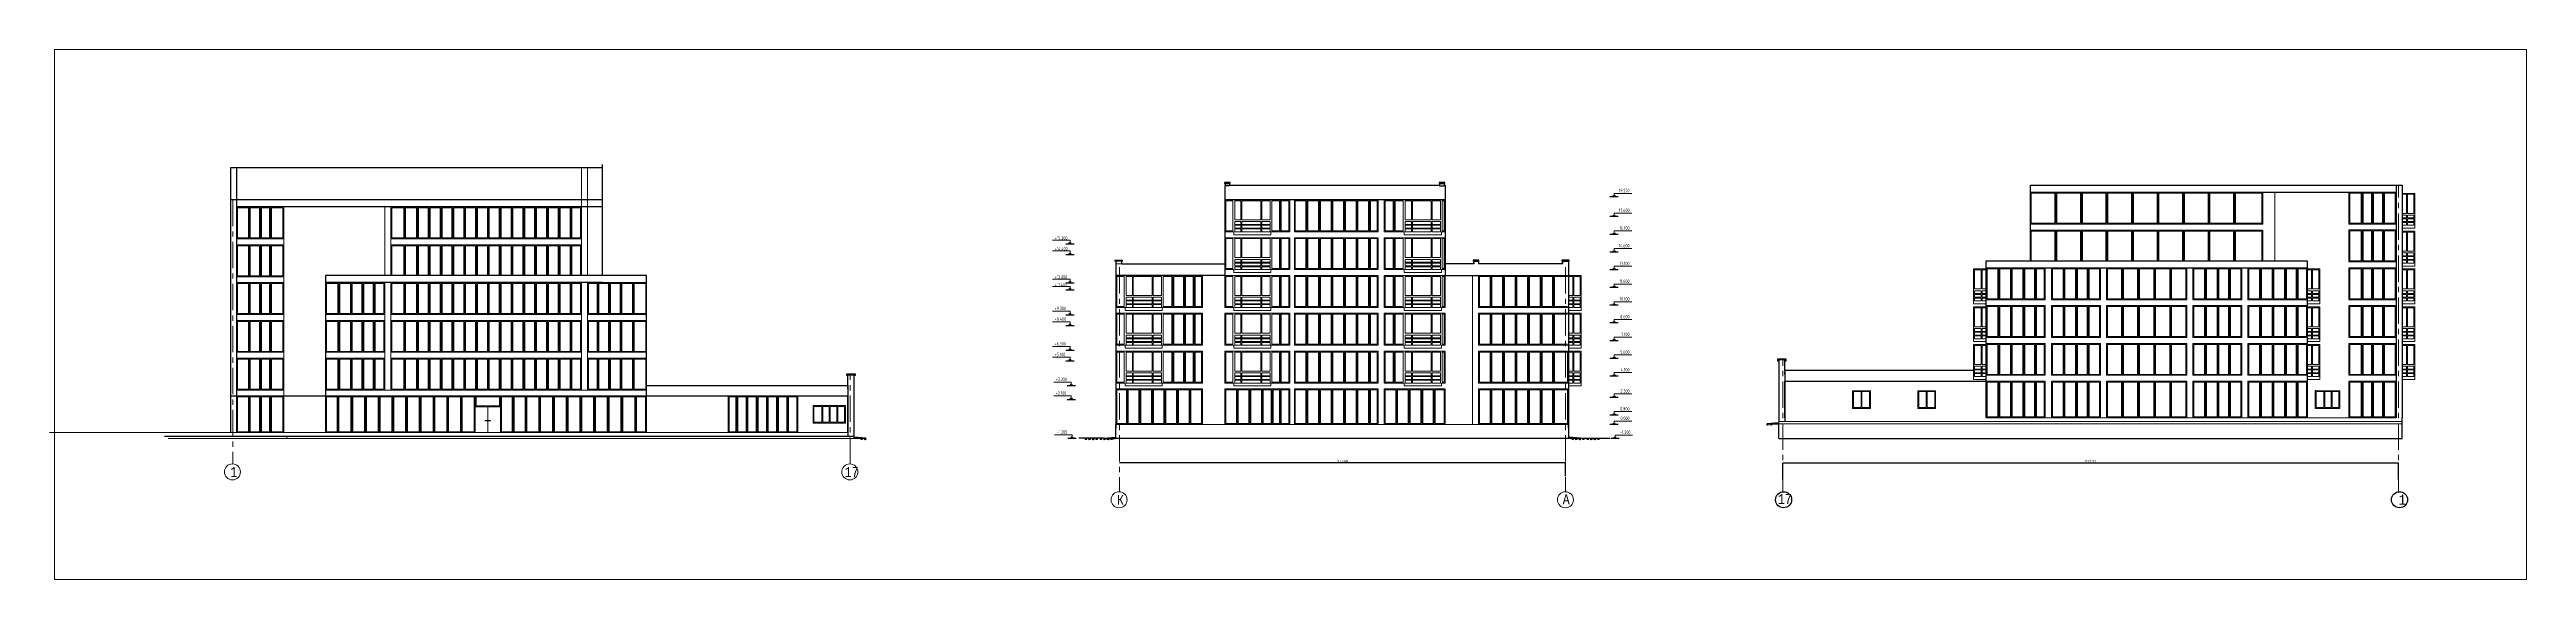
# Model space of a CAD drawing. Header units: millimetres. Extents: x -689206 to 4969298, y -1019800 to 703299.
# Drawn here: x 638952 to 848590, y -754220 to -709365 of the extents above; entities that cross this region are included whole.
import ezdxf

# ---------------------------------------------------------------- set-up
doc = ezdxf.new("R2010")
doc.units = ezdxf.units.MM
doc.linetypes.add('осеваяX2', pattern=[101.6, 63.5, -12.7, 12.7, -12.7])
doc.layers.add('РАЗМЕРЫ', color=7, linetype='Continuous', lineweight=9)
for name, color, linetype in [('разрез1-1', 7, 'Continuous'), ('разрез2-2', 7, 'Continuous'), ('сетка', 104, 'Continuous'), ('фасад', 7, 'Continuous'), ('фасад1', 7, 'Continuous')]:
    doc.layers.add(name, color=color, linetype=linetype)
doc.styles.add('Аннотативный', font='isocteur.ttf', dxfattribs={"width": 0.7, "height": 250})
doc.dimstyles.new('Аннотативный', dxfattribs={"dimscale": 0, "dimtxt": 250, "dimasz": 100, "dimexe": 1.25, "dimexo": 0.625, "dimtad": 1, "dimdec": 0, "dimtxsty": 'Аннотативный', "dimblk": 'ARCHTICK', "dimcen": 2.5, "dimadec": 0, "dimazin": 0, "dimtfac": 1, "dimtdec": 0, "dimtmove": 0, "dimatfit": 3, "dimfxl": 1, "dimarcsym": 0})

# ---------------------------------------------------------------- blocks, each defined once
blk = doc.blocks.new('_ArchTick')
at = {"color": 0, "linetype": 'ByBlock', "const_width": 0.15}
blk.add_lwpolyline([(-0.5, -0.5), (0.5, 0.5)], dxfattribs=at)
blk = doc.blocks.new('*D4719')
at = {"layer": 'Defpoints', "color": 0, "lineweight": 5, "ltscale": 35, "transparency": 16777216}
for p in [(785639, -744375), (785639, -745763), (837770, -745763)]:
    blk.add_point(p, dxfattribs=at)
at = {"layer": 'РАЗМЕРЫ', "color": 0, "lineweight": -2, "ltscale": 35, "transparency": 16777216}
for p, q in [((785639, -745762), (785639, -744374)), ((837770, -744375), (785639, -744375)), ((837770, -745762), (837770, -744374))]:
    blk.add_line(p, q, dxfattribs=at)
at = {"layer": 'РАЗМЕРЫ', "color": 0, "lineweight": -2, "ltscale": 35, "transparency": 16777216, "xscale": 100, "yscale": 100, "zscale": 100, "rotation": 180}
blk.add_blockref('_ArchTick', (785639, -744375), dxfattribs=at)
at = {"layer": 'РАЗМЕРЫ', "color": 0, "lineweight": -2, "ltscale": 35, "transparency": 16777216, "xscale": 100, "yscale": 100, "zscale": 100}
blk.add_blockref('_ArchTick', (837770, -744375), dxfattribs=at)
at = {"layer": 'РАЗМЕРЫ', "color": 0, "lineweight": 5, "ltscale": 35, "transparency": 16777216, "insert": (811704, -744249), "char_height": 250, "attachment_point": 5, "style": 'Аннотативный'}
blk.add_mtext('52131', dxfattribs=at)
blk = doc.blocks.new('*D4720')
at = {"layer": 'Defpoints', "color": 0, "lineweight": 5, "ltscale": 35, "transparency": 16777216}
for p in [(729499, -744348), (729499, -744348), (767258, -745467)]:
    blk.add_point(p, dxfattribs=at)
at = {"layer": 'РАЗМЕРЫ', "color": 0, "lineweight": -2, "ltscale": 35, "transparency": 16777216}
for p, q in [((767258, -744348), (729499, -744348)), ((729499, -744349), (729499, -744349)), ((767258, -745467), (767258, -744347))]:
    blk.add_line(p, q, dxfattribs=at)
at = {"layer": 'РАЗМЕРЫ', "color": 0, "lineweight": -2, "ltscale": 35, "transparency": 16777216, "xscale": 100, "yscale": 100, "zscale": 100, "rotation": 180}
blk.add_blockref('_ArchTick', (729499, -744348), dxfattribs=at)
at = {"layer": 'РАЗМЕРЫ', "color": 0, "lineweight": -2, "ltscale": 35, "transparency": 16777216, "xscale": 100, "yscale": 100, "zscale": 100}
blk.add_blockref('_ArchTick', (767258, -744348), dxfattribs=at)
at = {"layer": 'РАЗМЕРЫ', "color": 0, "lineweight": 5, "ltscale": 35, "transparency": 16777216, "insert": (748378, -744222), "char_height": 250, "attachment_point": 5, "style": 'Аннотативный'}
blk.add_mtext('37700', dxfattribs=at)

msp = doc.modelspace()

# ---------------------------------------------------------------- linework, layer by layer
at = {"layer": 'РАЗМЕРЫ', "lineweight": 30, "ltscale": 35}
for p, q in [((685745.2, -719391.3), (654268.5, -719391.3)), ((654268.5, -719391.3), (654268.5, -722091.3)), ((654778.5, -719391.3), (654778.5, -741791.3)), ((685745.2, -719391.3), (685745.2, -719091.3)), ((685745.2, -722091.3), (685745.2, -719391.3)), ((738420.7, -720891.3), (738420.7, -728491.3)), ((738827.6, -720891.3), (738420.7, -720891.3)), ((738827.6, -720839.6), (756602.7, -720839.6)), ((756602.7, -720891.3), (756982.7, -720891.3)), ((757062.7, -720839.6), (757062.7, -728491.3)), ((806603, -727239.6), (806603, -720839.6)), ((806603, -720847.4), (838079.8, -720847.4)), ((837569.8, -720847.4), (837569.8, -740539.6)), ((838079.8, -720839.6), (838079.8, -727548.6)), ((654268.5, -722091.3), (654268.5, -728800.3)), ((685745.2, -722091.3), (654268.5, -722091.3)), ((685745.2, -722691.3), (654778.5, -722691.3)), ((685745.2, -728491.3), (685745.2, -722091.3)), ((757062.7, -722091.3), (738420.7, -722091.3)), ((806603, -721447.4), (837569.8, -721447.4)), ((729140.8, -727291.3), (729140.8, -727191.3)), ((729140.8, -727191.3), (729698.7, -727191.3)), ((729190.8, -727291.3), (729140.8, -727291.3)), ((729190.8, -727291.3), (729190.8, -741091.3)), ((729698.7, -727291.3), (729190.8, -727291.3)), ((729698.7, -727191.3), (729748.7, -727191.3)), ((729698.7, -727491.3), (729698.7, -727291.3)), ((729748.7, -727291.3), (729698.7, -727291.3)), ((729748.7, -727191.3), (729748.7, -727291.3)), ((759500.8, -727191.3), (759450.8, -727191.3)), ((759450.8, -727191.3), (759450.8, -727291.3)), ((759450.8, -727291.3), (759500.8, -727291.3)), ((759930.8, -727191.3), (759500.8, -727191.3)), ((759500.8, -727291.3), (759500.8, -727491.3)), ((759500.8, -727491.3), (759500.8, -727291.3)), ((759500.8, -727491.3), (759500.8, -727291.3)), ((759500.8, -727291.3), (759880.8, -727291.3)), ((759880.8, -727291.3), (759880.8, -727491.3)), ((759880.8, -727291.3), (759930.8, -727291.3)), ((759930.8, -727291.3), (759930.8, -727191.3)), ((766999, -727191.3), (766949, -727191.3)), ((766949, -727191.3), (766949, -727291.3)), ((766949, -727291.3), (766999, -727291.3)), ((767562.8, -727191.3), (766999, -727191.3)), ((766999, -727491.3), (766999, -727291.3)), ((766999, -727291.3), (767512.8, -727291.3)), ((766999, -727291.3), (766999, -727491.3)), ((767512.8, -727291.3), (767512.8, -741091.3)), ((767512.8, -727291.3), (767562.8, -727291.3)), ((767562.8, -727291.3), (767562.8, -727191.3)), ((802870.3, -727848.6), (802870.3, -727239.6)), ((802870.3, -727239.6), (830040.4, -727239.6)), ((830040.4, -727239.6), (830040.4, -740539.6)), ((654268.5, -728800.3), (654268.5, -741791.3)), ((662307.8, -728491.3), (662307.8, -738691.3)), ((689477.9, -728491.3), (662307.8, -728491.3)), ((685745.2, -729091.3), (662307.8, -729091.3)), ((689477.9, -729100.3), (685745.2, -729100.3)), ((689477.9, -729100.3), (689477.9, -728491.3)), ((689477.9, -738691.3), (689477.9, -729100.3)), ((738420.7, -728491.3), (729190.8, -728491.3)), ((729698.7, -727491.3), (738420.7, -727491.3)), ((759500.8, -727491.3), (757062.7, -727491.3)), ((757062.7, -728491.3), (767512.8, -728491.3)), ((766999, -727491.3), (759880.8, -727491.3)), ((802870.3, -727848.6), (830040.4, -727839.6)), ((802870.3, -740539.6), (802870.3, -727848.6)), ((838079.8, -727548.6), (838079.8, -740539.6)), ((785824.3, -735639.6), (785314.3, -735639.6)), ((785314.3, -735639.6), (785314.3, -736539.6)), ((785824.3, -736539.6), (785824.3, -735639.6)), ((689477.9, -737791.3), (706523.9, -737791.3)), ((706523.9, -737791.3), (706523.9, -736891.3)), ((706523.9, -736891.3), (707033.9, -736891.3)), ((706523.9, -737791.3), (706523.9, -742091.3)), ((706523.9, -738091.3), (706523.9, -737891.3)), ((707033.9, -736891.3), (707033.9, -737791.3)), ((707033.9, -737791.3), (707033.9, -742091.3)), ((785314.3, -736539.6), (785314.3, -740839.6)), ((785824.3, -736539.6), (785824.3, -740839.6)), ((801800.3, -736539.6), (785824.3, -736539.6)), ((785824.3, -736839.6), (785824.3, -736639.6)), ((785824.3, -740539.6), (785824.3, -737439.6)), ((785824.3, -737439.6), (802870.3, -737439.6)), ((706523.9, -738691.3), (654268.5, -738691.3)), ((706523.9, -741791.3), (706523.9, -738691.3)), ((648693.8, -742091.3), (707033.9, -742091.3)), ((729190.8, -741091.3), (729190.8, -741391.3)), ((729190.8, -742291.3), (729190.8, -741091.3)), ((767512.8, -741391.3), (767512.8, -741091.3)), ((767512.8, -741091.3), (767512.8, -742291.3)), ((785314.3, -742291.3), (785314.3, -741039.6)), ((838079.8, -742291.3), (838079.8, -740539.6)), ((767512.8, -742291.3), (729190.8, -742291.3)), ((785314.3, -742291.3), (838079.8, -742291.3))]:
    msp.add_line(p, q, dxfattribs=at)
at = {"layer": 'РАЗМЕРЫ', "lineweight": 5, "ltscale": 35}
for p, q in [((683972.8, -719391.3), (683972.8, -728491.3)), ((684482.8, -719391.3), (684482.8, -728491.3)), ((738827.6, -720714.6), (738827.6, -720839.6)), ((756982.7, -720839.6), (757062.7, -720839.6)), ((658778.5, -722691.3), (654778.5, -722691.3)), ((654858.5, -722771.3), (654858.5, -725311.3)), ((654858.5, -722771.3), (655778.5, -722771.3)), ((655778.5, -725311.3), (655778.5, -722771.3)), ((655858.5, -722691.3), (655858.5, -725311.3)), ((655938.5, -722771.3), (655938.5, -725311.3)), ((655938.5, -722771.3), (655938.5, -725311.3)), ((655938.5, -722771.3), (655938.5, -725311.3)), ((655938.5, -722771.3), (655938.5, -725311.3)), ((655938.5, -722771.3), (655938.5, -725311.3)), ((655938.5, -722771.3), (656718.5, -722771.3)), ((656718.5, -725311.3), (656718.5, -722771.3)), ((656798.5, -722691.3), (656798.5, -725311.3)), ((656798.5, -725391.3), (656798.5, -722691.3)), ((656878.5, -722771.3), (656878.5, -725311.3)), ((656878.5, -722771.3), (656878.5, -725311.3)), ((656878.5, -722771.3), (656878.5, -725311.3)), ((656878.5, -722771.3), (656878.5, -725311.3)), ((656878.5, -722771.3), (657578.5, -722771.3)), ((657578.5, -725311.3), (657578.5, -722771.3)), ((657658.5, -722691.3), (657658.5, -725311.3)), ((657658.5, -725391.3), (657658.5, -722691.3)), ((657738.5, -722771.3), (657738.5, -725311.3)), ((657738.5, -722771.3), (657738.5, -725311.3)), ((657738.5, -722771.3), (657738.5, -725311.3)), ((657738.5, -722771.3), (658698.5, -722771.3)), ((658778.5, -722691.3), (658778.5, -725391.3)), ((658778.5, -738691.3), (658778.5, -722691.3)), ((667320.8, -722691.3), (667320.8, -728491.3)), ((667850.8, -722691.3), (667850.8, -722800.3)), ((667850.8, -722800.3), (667850.8, -728491.3)), ((667930.8, -722771.3), (667930.8, -725311.3)), ((668930.8, -722771.3), (667930.8, -722771.3)), ((667930.8, -722771.3), (668930.8, -722771.3)), ((668930.8, -722771.3), (668930.8, -725311.3)), ((668930.8, -725311.3), (668930.8, -722771.3)), ((668930.8, -725311.3), (668930.8, -722771.3)), ((668930.8, -722771.3), (668930.8, -725311.3)), ((669010.8, -725391.3), (669010.8, -722691.3)), ((669010.8, -722771.3), (669010.8, -725391.3)), ((670010.8, -722771.3), (669090.8, -722771.3)), ((669090.8, -722771.3), (669090.8, -725311.3)), ((669090.8, -722771.3), (669090.8, -725311.3)), ((669090.8, -722771.3), (670010.8, -722771.3)), ((670010.8, -722771.3), (670010.8, -725311.3)), ((670010.8, -725311.3), (670010.8, -722771.3)), ((670010.8, -725311.3), (670010.8, -722771.3)), ((670010.8, -722771.3), (670010.8, -725311.3)), ((670090.8, -725391.3), (670090.8, -722691.3)), ((670090.8, -722771.3), (670090.8, -725311.3)), ((670090.8, -722771.3), (670090.8, -725391.3)), ((671010.8, -722771.3), (670170.8, -722771.3)), ((670170.8, -722771.3), (670170.8, -725311.3)), ((670170.8, -722771.3), (670170.8, -725311.3)), ((671010.8, -722771.3), (671010.8, -725311.3)), ((671010.8, -725311.3), (671010.8, -722771.3)), ((671010.8, -725311.3), (671010.8, -722771.3)), ((671010.8, -722771.3), (671010.8, -725311.3)), ((671090.8, -725391.3), (671090.8, -722691.3)), ((671090.8, -725311.3), (671090.8, -722771.3)), ((671090.8, -722771.3), (671090.8, -725391.3)), ((672010.8, -722771.3), (671170.8, -722771.3)), ((671170.8, -722771.3), (672010.8, -722771.3)), ((671170.8, -722771.3), (671170.8, -725311.3)), ((671170.8, -722771.3), (671170.8, -725311.3)), ((672010.8, -722771.3), (672010.8, -725311.3)), ((672010.8, -725311.3), (672010.8, -722771.3)), ((672010.8, -725311.3), (672010.8, -722771.3)), ((672010.8, -722771.3), (672010.8, -725311.3)), ((672090.8, -725391.3), (672090.8, -722691.3)), ((672090.8, -722771.3), (672090.8, -725311.3)), ((672090.8, -722771.3), (672090.8, -725391.3)), ((673010.8, -722771.3), (672170.8, -722771.3)), ((672170.8, -722771.3), (672170.8, -725311.3)), ((672170.8, -722771.3), (672170.8, -725311.3)), ((673010.8, -722771.3), (673010.8, -725311.3)), ((673010.8, -725311.3), (673010.8, -722771.3)), ((673010.8, -725311.3), (673010.8, -722771.3)), ((673090.8, -725311.3), (673090.8, -722691.3)), ((673090.8, -725311.3), (673090.8, -722771.3)), ((673090.8, -722771.3), (673090.8, -725391.3)), ((674010.8, -722771.3), (673170.8, -722771.3)), ((673170.8, -722771.3), (674010.8, -722771.3)), ((673170.8, -722771.3), (673170.8, -725311.3)), ((673170.8, -722771.3), (673170.8, -725311.3)), ((674010.8, -722771.3), (674010.8, -725311.3)), ((674010.8, -725311.3), (674010.8, -722771.3)), ((674010.8, -725311.3), (674010.8, -722771.3)), ((674090.8, -725391.3), (674090.8, -722691.3)), ((674090.8, -722771.3), (674090.8, -725311.3)), ((674090.8, -722771.3), (674090.8, -725391.3)), ((675010.8, -722771.3), (674170.8, -722771.3)), ((674170.8, -722771.3), (674170.8, -725311.3)), ((674170.8, -722771.3), (674170.8, -725311.3)), ((675010.8, -722771.3), (675010.8, -725311.3)), ((675010.8, -725311.3), (675010.8, -722771.3)), ((675010.8, -725311.3), (675010.8, -722771.3)), ((675010.8, -722771.3), (675010.8, -725311.3)), ((675090.8, -725391.3), (675090.8, -722691.3)), ((675090.8, -725311.3), (675090.8, -722771.3)), ((675090.8, -725311.3), (675090.8, -722771.3)), ((675090.8, -722771.3), (675090.8, -725391.3)), ((676010.8, -722771.3), (675170.8, -722771.3)), ((675170.8, -722771.3), (676010.8, -722771.3)), ((675170.8, -722771.3), (675170.8, -725311.3)), ((675170.8, -722771.3), (675170.8, -725311.3)), ((676010.8, -722771.3), (676010.8, -725311.3)), ((676010.8, -725311.3), (676010.8, -722771.3)), ((676010.8, -725311.3), (676010.8, -722771.3)), ((676010.8, -722771.3), (676010.8, -725311.3)), ((676090.8, -725311.3), (676090.8, -722691.3)), ((676090.8, -722771.3), (676090.8, -725311.3)), ((676090.8, -722771.3), (676090.8, -725391.3)), ((677010.8, -722771.3), (676170.8, -722771.3)), ((676170.8, -722771.3), (676170.8, -725311.3)), ((676170.8, -722771.3), (676170.8, -725311.3)), ((677010.8, -722771.3), (677010.8, -725311.3)), ((677010.8, -725311.3), (677010.8, -722771.3)), ((677010.8, -725311.3), (677010.8, -722771.3)), ((677010.8, -722771.3), (677010.8, -725311.3)), ((677090.8, -725391.3), (677090.8, -722691.3)), ((677090.8, -725311.3), (677090.8, -722771.3)), ((677090.8, -722771.3), (677090.8, -725391.3)), ((678010.8, -722771.3), (677170.8, -722771.3)), ((677170.8, -722771.3), (677170.8, -725311.3)), ((677170.8, -722771.3), (677170.8, -725311.3)), ((678010.8, -722771.3), (678010.8, -725311.3)), ((678010.8, -725311.3), (678010.8, -722771.3)), ((678010.8, -725311.3), (678010.8, -722771.3)), ((678010.8, -722771.3), (678010.8, -725311.3)), ((678090.8, -725391.3), (678090.8, -722691.3)), ((678090.8, -722771.3), (678090.8, -725311.3)), ((678090.8, -722771.3), (678090.8, -725391.3)), ((679010.8, -722771.3), (678170.8, -722771.3)), ((678170.8, -722771.3), (678170.8, -725311.3)), ((678170.8, -722771.3), (678170.8, -725311.3)), ((679010.8, -722771.3), (679010.8, -725311.3)), ((679010.8, -725311.3), (679010.8, -722771.3)), ((679010.8, -725311.3), (679010.8, -722771.3)), ((679010.8, -722771.3), (679010.8, -725311.3)), ((679090.8, -725391.3), (679090.8, -722691.3)), ((679090.8, -725311.3), (679090.8, -722771.3)), ((679090.8, -725311.3), (679090.8, -722771.3)), ((679090.8, -722771.3), (679090.8, -725391.3)), ((680010.8, -722771.3), (679170.8, -722771.3)), ((679170.8, -722771.3), (679170.8, -725311.3)), ((679170.8, -722771.3), (679170.8, -725311.3)), ((680010.8, -722771.3), (680010.8, -725311.3)), ((680010.8, -725311.3), (680010.8, -722771.3)), ((680010.8, -725311.3), (680010.8, -722771.3)), ((680010.8, -722771.3), (680010.8, -725311.3)), ((680090.8, -725391.3), (680090.8, -722691.3)), ((680090.8, -722771.3), (680090.8, -725311.3)), ((680090.8, -722771.3), (680090.8, -725391.3)), ((681010.8, -722771.3), (680170.8, -722771.3)), ((680170.8, -722771.3), (680170.8, -725311.3)), ((680170.8, -722771.3), (680170.8, -725311.3)), ((681010.8, -722771.3), (681010.8, -725311.3)), ((681010.8, -725311.3), (681010.8, -722771.3)), ((681010.8, -725311.3), (681010.8, -722771.3)), ((681010.8, -722771.3), (681010.8, -725311.3)), ((681090.8, -725391.3), (681090.8, -722691.3)), ((681090.8, -725311.3), (681090.8, -722771.3)), ((681090.8, -722771.3), (681090.8, -725391.3)), ((682010.8, -722771.3), (681170.8, -722771.3)), ((681170.8, -722771.3), (681170.8, -725311.3)), ((681170.8, -722771.3), (681170.8, -725311.3)), ((682010.8, -722771.3), (682010.8, -725311.3)), ((682010.8, -725311.3), (682010.8, -722771.3)), ((682010.8, -725311.3), (682010.8, -722771.3)), ((682010.8, -722771.3), (682010.8, -725311.3)), ((682090.8, -725391.3), (682090.8, -722691.3)), ((682090.8, -722771.3), (682090.8, -725311.3)), ((682090.8, -722771.3), (682090.8, -725391.3)), ((683010.8, -722771.3), (682170.8, -722771.3)), ((682170.8, -722771.3), (682170.8, -725311.3)), ((682170.8, -722771.3), (682170.8, -725311.3)), ((683010.8, -722771.3), (683010.8, -725311.3)), ((683010.8, -725311.3), (683010.8, -722771.3)), ((683010.8, -725311.3), (683010.8, -722771.3)), ((683010.8, -722771.3), (683010.8, -725311.3)), ((683090.8, -725391.3), (683090.8, -722691.3)), ((683090.8, -725311.3), (683090.8, -722771.3)), ((683090.8, -722771.3), (683090.8, -725391.3)), ((683892.8, -722771.3), (683170.8, -722771.3)), ((683170.8, -722771.3), (683170.8, -725311.3)), ((683170.8, -722771.3), (683170.8, -725311.3)), ((683892.8, -725311.3), (683892.8, -722771.3)), ((738500.7, -724711.3), (738500.7, -722171.3)), ((738500.7, -722171.3), (739097.4, -722171.3)), ((738929.7, -722091.3), (740939.7, -722091.3)), ((739097.4, -722171.3), (739097.4, -724711.3)), ((739257.4, -723781), (739257.4, -722171.3)), ((739786.1, -722171.3), (739257.4, -722171.3)), ((739786.1, -723781), (739786.1, -722171.3)), ((739866.1, -722171.3), (739866.1, -723781)), ((741466.1, -722171.3), (739866.1, -722171.3)), ((741466.1, -723781), (741466.1, -722171.3)), ((741546.1, -722171.3), (741546.1, -723781)), ((742247.4, -722171.3), (741546.1, -722171.3)), ((742247.4, -723781), (742247.4, -722171.3)), ((742397.4, -724711.3), (742397.4, -722171.3)), ((742397.4, -722171.3), (743042.6, -722171.3)), ((743042.6, -724711.3), (743042.6, -722171.3)), ((743122.6, -724791.3), (743122.6, -722091.3)), ((743202.6, -722171.3), (743847.7, -722171.3)), ((743202.6, -722171.3), (743202.6, -724711.3)), ((743847.7, -722171.3), (743847.7, -724711.3)), ((743927.7, -722091.3), (743927.7, -724791.3)), ((744310.7, -722091.3), (744310.7, -724791.3)), ((744390.7, -722171.3), (744390.7, -724711.3)), ((744390.7, -722171.3), (745290.7, -722171.3)), ((745290.7, -722171.3), (745290.7, -724711.3)), ((745290.7, -724711.3), (745290.7, -722171.3)), ((745290.7, -724711.3), (745290.7, -722171.3)), ((745370.7, -724711.3), (745370.7, -722091.3)), ((745370.7, -722091.3), (745370.7, -724791.3)), ((745370.7, -724791.3), (745370.7, -722091.3)), ((745450.7, -724711.3), (745450.7, -722171.3)), ((745450.7, -722171.3), (746350.7, -722171.3)), ((746350.7, -722171.3), (746350.7, -724711.3)), ((746350.7, -722171.3), (746350.7, -724711.3)), ((746350.7, -724711.3), (746350.7, -722171.3)), ((746350.7, -724711.3), (746350.7, -722171.3)), ((746430.7, -724711.3), (746430.7, -722091.3)), ((746430.7, -722091.3), (746430.7, -724791.3)), ((746430.7, -724791.3), (746430.7, -722091.3)), ((746510.7, -724711.3), (746510.7, -722171.3)), ((746510.7, -722171.3), (747410.7, -722171.3)), ((747410.7, -722171.3), (747410.7, -724711.3)), ((747410.7, -722171.3), (747410.7, -724711.3)), ((747410.7, -722171.3), (747410.7, -724711.3)), ((747410.7, -724711.3), (747410.7, -722171.3)), ((747410.7, -724711.3), (747410.7, -722171.3)), ((747490.7, -724711.3), (747490.7, -722091.3)), ((747490.7, -722091.3), (747490.7, -724791.3)), ((747490.7, -724791.3), (747490.7, -722091.3)), ((747570.7, -724711.3), (747570.7, -722171.3)), ((747570.7, -722171.3), (748470.7, -722171.3)), ((748470.7, -722171.3), (748470.7, -724711.3)), ((748470.7, -722171.3), (748470.7, -724711.3)), ((748470.7, -722171.3), (748470.7, -724711.3)), ((748470.7, -722171.3), (748470.7, -724711.3)), ((748470.7, -724711.3), (748470.7, -722171.3)), ((748470.7, -724711.3), (748470.7, -722171.3)), ((748550.7, -724711.3), (748550.7, -722091.3)), ((748550.7, -722091.3), (748550.7, -724791.3)), ((748550.7, -724791.3), (748550.7, -722091.3)), ((748630.7, -724711.3), (748630.7, -722171.3)), ((748630.7, -722171.3), (749530.7, -722171.3)), ((749530.7, -722171.3), (749530.7, -724711.3)), ((749530.7, -722171.3), (749530.7, -724711.3)), ((749530.7, -722171.3), (749530.7, -724711.3)), ((749530.7, -722171.3), (749530.7, -724711.3)), ((749530.7, -722171.3), (749530.7, -724711.3)), ((749530.7, -724711.3), (749530.7, -722171.3)), ((749530.7, -724711.3), (749530.7, -722171.3)), ((749610.7, -724711.3), (749610.7, -722091.3)), ((749610.7, -722091.3), (749610.7, -724791.3)), ((749610.7, -724791.3), (749610.7, -722091.3)), ((749690.7, -724711.3), (749690.7, -722171.3)), ((749690.7, -722171.3), (750590.7, -722171.3)), ((750590.7, -722171.3), (750590.7, -724711.3)), ((750590.7, -722171.3), (750590.7, -724711.3)), ((750590.7, -722171.3), (750590.7, -724711.3)), ((750590.7, -722171.3), (750590.7, -724711.3)), ((750590.7, -722171.3), (750590.7, -724711.3)), ((750590.7, -722171.3), (750590.7, -724711.3)), ((750590.7, -724711.3), (750590.7, -722171.3)), ((750590.7, -724711.3), (750590.7, -722171.3)), ((750670.7, -724711.3), (750670.7, -722091.3)), ((750670.7, -722091.3), (750670.7, -724791.3)), ((750670.7, -724791.3), (750670.7, -722091.3)), ((750750.7, -724711.3), (750750.7, -722171.3)), ((750750.7, -722171.3), (751320.7, -722171.3)), ((751320.7, -724711.3), (751320.7, -722171.3)), ((751400.7, -722091.3), (751400.7, -724791.3)), ((751910.7, -722091.3), (751910.7, -724791.3)), ((752680.4, -722171.3), (751990.7, -722171.3)), ((751990.7, -722171.3), (751990.7, -724711.3)), ((752680.4, -722171.3), (752680.4, -724711.3)), ((752760.4, -724791.3), (752760.4, -722091.3)), ((753530, -722171.3), (752840.4, -722171.3)), ((752840.4, -722171.3), (752840.4, -724711.3)), ((753530, -724711.3), (753530, -722171.3)), ((753690, -723781), (753690, -722171.3)), ((754218.7, -722171.3), (753690, -722171.3)), ((754218.7, -723781), (754218.7, -722171.3)), ((754298.7, -722171.3), (754298.7, -723781)), ((755898.7, -722171.3), (754298.7, -722171.3)), ((755898.7, -723781), (755898.7, -722171.3)), ((755978.7, -722171.3), (755978.7, -723781)), ((756680, -722171.3), (755978.7, -722171.3)), ((756680, -723781), (756680, -722171.3)), ((756750, -722091.3), (756830, -722091.3)), ((756830, -722171.3), (756830, -724711.3)), ((756982.7, -722171.3), (756830, -722171.3)), ((756982.7, -724711.3), (756982.7, -722171.3)), ((806603, -724147.4), (806603, -721447.4)), ((806603, -721447.4), (807124.2, -721447.4)), ((808683, -721527.4), (806683, -721527.4)), ((806683, -721527.4), (806683, -724067.4)), ((808683, -724067.4), (808683, -721527.4)), ((808683, -721527.4), (808683, -724039.6)), ((808683, -724067.4), (808683, -721527.4)), ((808763, -724147.4), (808763, -721447.4)), ((808763, -721527.4), (808763, -724039.6)), ((810843.2, -721527.4), (808843, -721527.4)), ((808843, -721527.4), (808843, -724067.4)), ((810843.2, -721527.4), (810843.2, -724039.6)), ((810843.2, -721527.4), (810843.2, -724039.6)), ((810843.2, -724067.4), (810843.2, -721527.4)), ((810923.2, -724147.4), (810923.2, -721447.4)), ((810923.2, -721527.4), (810923.2, -724039.6)), ((813003.2, -721527.4), (811003.2, -721527.4)), ((811003.2, -721527.4), (811003.2, -724067.4)), ((813003.2, -721527.4), (813003.2, -724067.4)), ((813003.2, -721527.4), (813003.2, -724067.4)), ((813003.2, -721527.4), (813003.2, -724067.4)), ((813003.2, -724067.4), (813003.2, -721527.4)), ((813083.2, -724147.4), (813083.2, -721447.4)), ((813083.2, -721527.4), (813083.2, -724039.6)), ((815163.2, -721527.4), (813163.2, -721527.4)), ((813163.2, -721527.4), (813163.2, -724067.4)), ((815163.2, -721527.4), (815163.2, -724039.6)), ((815163.2, -721527.4), (815163.2, -724039.6)), ((815163.2, -721527.4), (815163.2, -724039.6)), ((815163.2, -721527.4), (815163.2, -724039.6)), ((815163.2, -724067.4), (815163.2, -721527.4)), ((815243.2, -724147.4), (815243.2, -721447.4)), ((815243.2, -721527.4), (815243.2, -724039.6)), ((817323.2, -721527.4), (815323.2, -721527.4)), ((815323.2, -721527.4), (815323.2, -724067.4)), ((817323.2, -721527.4), (817323.2, -724039.6)), ((817323.2, -721527.4), (817323.2, -724039.6)), ((817323.2, -721527.4), (817323.2, -724039.6)), ((817323.2, -721527.4), (817323.2, -724039.6)), ((817323.2, -721527.4), (817323.2, -724039.6)), ((817323.2, -724067.4), (817323.2, -721527.4)), ((817403.2, -721447.4), (817403.2, -724147.4)), ((819483.2, -721527.4), (817483.2, -721527.4)), ((817483.2, -721527.4), (817483.2, -724067.4)), ((819483.2, -721527.4), (819483.2, -724039.6)), ((819483.2, -721527.4), (819483.2, -724039.6)), ((819483.2, -721527.4), (819483.2, -724039.6)), ((819483.2, -721527.4), (819483.2, -724039.6)), ((819483.2, -721527.4), (819483.2, -724039.6)), ((819483.2, -721527.4), (819483.2, -724039.6)), ((819483.2, -724067.4), (819483.2, -721527.4)), ((819563.2, -724147.4), (819563.2, -721447.4)), ((819563.2, -721527.4), (819563.2, -724039.6)), ((821643.2, -721527.4), (819643.2, -721527.4)), ((819643.2, -721527.4), (819643.2, -724067.4)), ((821643.2, -721527.4), (821643.2, -724039.6)), ((821643.2, -721527.4), (821643.2, -724039.6)), ((821643.2, -721527.4), (821643.2, -724039.6)), ((821643.2, -721527.4), (821643.2, -724039.6)), ((821643.2, -721527.4), (821643.2, -724039.6)), ((821643.2, -721527.4), (821643.2, -724039.6)), ((821643.2, -721527.4), (821643.2, -724039.6)), ((821643.2, -724067.4), (821643.2, -721527.4)), ((821723.2, -724147.4), (821723.2, -721447.4)), ((821723.2, -721527.4), (821723.2, -724039.6)), ((823803.2, -721527.4), (821803.2, -721527.4)), ((821803.2, -721527.4), (821803.2, -724067.4)), ((823803.2, -721527.4), (823803.2, -724039.6)), ((823803.2, -721527.4), (823803.2, -724039.6)), ((823803.2, -721527.4), (823803.2, -724039.6)), ((823803.2, -721527.4), (823803.2, -724039.6)), ((823803.2, -721527.4), (823803.2, -724039.6)), ((823803.2, -721527.4), (823803.2, -724039.6)), ((823803.2, -721527.4), (823803.2, -724039.6)), ((823803.2, -721527.4), (823803.2, -724039.6)), ((823803.2, -724067.4), (823803.2, -721527.4)), ((823883.2, -724147.4), (823883.2, -721447.4)), ((823883.2, -721527.4), (823883.2, -724039.6)), ((826196.1, -721527.4), (823963.2, -721527.4)), ((823963.2, -721527.4), (823963.2, -724067.4)), ((826196.1, -724067.4), (826196.1, -721527.4)), ((826276.1, -724147.4), (826276.1, -721447.4)), ((827290.4, -721447.4), (827290.4, -727239.6)), ((833569.8, -721439.6), (833569.8, -724139.6)), ((833569.8, -721439.6), (837569.8, -721439.6)), ((833569.8, -724139.6), (833569.8, -721439.6)), ((834609.8, -721519.6), (833649.8, -721519.6)), ((834609.8, -721519.6), (834609.8, -724059.6)), ((834609.8, -721519.6), (834609.8, -724059.6)), ((834609.8, -721519.6), (834609.8, -724059.6)), ((834689.8, -721439.6), (834689.8, -724059.6)), ((834689.8, -724139.6), (834689.8, -721439.6)), ((834769.8, -724059.6), (834769.8, -721519.6)), ((835469.8, -721519.6), (834769.8, -721519.6)), ((835469.8, -721519.6), (835469.8, -724059.6)), ((835469.8, -721519.6), (835469.8, -724059.6)), ((835469.8, -721519.6), (835469.8, -724059.6)), ((835469.8, -721519.6), (835469.8, -724059.6)), ((835549.8, -721439.6), (835549.8, -724059.6)), ((835549.8, -724139.6), (835549.8, -721439.6)), ((835629.8, -724059.6), (835629.8, -721519.6)), ((836409.8, -721519.6), (835629.8, -721519.6)), ((836409.8, -721519.6), (836409.8, -724059.6)), ((836409.8, -721519.6), (836409.8, -724059.6)), ((836409.8, -721519.6), (836409.8, -724059.6)), ((836409.8, -721519.6), (836409.8, -724059.6)), ((836409.8, -721519.6), (836409.8, -724059.6)), ((836489.8, -721439.6), (836489.8, -724059.6)), ((836569.8, -724059.6), (836569.8, -721519.6)), ((837489.8, -721519.6), (836569.8, -721519.6)), ((837489.8, -721519.6), (837489.8, -724059.6)), ((839149.8, -721539.6), (838079.8, -721539.6)), ((838079.8, -721539.6), (838329.8, -721539.6)), ((838079.8, -721619.6), (838440.4, -721619.6)), ((838440.4, -723229.6), (838079.8, -723229.6)), ((838440.4, -723229.6), (838440.4, -721619.6)), ((838520.4, -721619.6), (839069.8, -721619.6)), ((838520.4, -721619.6), (838520.4, -723229.6)), ((839069.8, -723229.6), (838520.4, -723229.6)), ((839069.8, -721619.6), (839069.8, -723229.6)), ((839149.8, -724239.6), (839149.8, -721539.6)), ((654858.5, -725311.3), (655778.5, -725311.3)), ((655858.5, -725391.3), (655858.5, -725311.3)), ((655938.5, -725311.3), (656718.5, -725311.3)), ((656878.5, -725311.3), (657578.5, -725311.3)), ((657738.5, -725311.3), (657998.5, -725311.3)), ((657998.5, -725311.3), (658698.5, -725311.3)), ((667930.8, -725311.3), (668930.8, -725311.3)), ((669090.8, -725311.3), (670010.8, -725311.3)), ((670170.8, -725311.3), (671010.8, -725311.3)), ((670170.8, -725311.3), (671010.8, -725311.3)), ((671170.8, -725311.3), (672010.8, -725311.3)), ((672170.8, -725311.3), (673010.8, -725311.3)), ((672170.8, -725311.3), (673010.8, -725311.3)), ((673170.8, -725311.3), (674010.8, -725311.3)), ((674170.8, -725311.3), (675010.8, -725311.3)), ((674170.8, -725311.3), (675010.8, -725311.3)), ((675170.8, -725311.3), (676010.8, -725311.3)), ((676170.8, -725311.3), (677010.8, -725311.3)), ((677170.8, -725311.3), (678010.8, -725311.3)), ((678170.8, -725311.3), (679010.8, -725311.3)), ((679170.8, -725311.3), (680010.8, -725311.3)), ((680170.8, -725311.3), (681010.8, -725311.3)), ((680170.8, -725311.3), (681010.8, -725311.3)), ((681170.8, -725311.3), (682010.8, -725311.3)), ((682170.8, -725311.3), (683010.8, -725311.3)), ((683170.8, -725311.3), (683892.8, -725311.3)), ((739177.4, -724791.3), (738420.7, -724791.3)), ((738420.7, -727991.3), (738420.7, -725291.3)), ((738420.7, -725291.3), (743927.7, -725291.3)), ((739097.4, -724711.3), (738500.7, -724711.3)), ((739177.4, -724791.3), (739177.4, -725041.3)), ((742317.4, -725041.3), (739177.4, -725041.3)), ((739786.1, -723781), (739257.4, -723781)), ((739257.4, -724481), (739257.4, -723931)), ((739257.4, -724171), (739257.4, -723931)), ((739257.4, -723931), (739786.1, -723931)), ((739786.1, -724171), (739257.4, -724171)), ((739257.4, -724481), (739257.4, -724241)), ((739257.4, -724241), (739786.1, -724241)), ((739257.4, -724481), (739786.1, -724481)), ((739786.1, -724551), (739257.4, -724551)), ((739257.4, -724791.3), (739257.4, -724551)), ((742247.4, -724791.3), (739257.4, -724791.3)), ((739786.1, -724791.3), (739257.4, -724791.3)), ((739786.1, -724791.3), (739257.4, -724791.3)), ((739786.1, -724481), (739786.1, -723931)), ((739786.1, -724791.3), (739786.1, -724551)), ((741466.1, -723781), (739866.1, -723781)), ((739866.1, -723931), (739866.1, -724481)), ((739866.1, -723931), (741466.1, -723931)), ((741466.1, -724171), (739866.1, -724171)), ((739866.1, -724241), (741466.1, -724241)), ((739866.1, -724481), (741466.1, -724481)), ((739866.1, -724551), (739866.1, -724791.3)), ((741466.1, -724551), (739866.1, -724551)), ((741466.1, -724791.3), (739866.1, -724791.3)), ((741466.1, -724791.3), (739866.1, -724791.3)), ((741466.1, -724481), (741466.1, -723931)), ((741466.1, -724791.3), (741466.1, -724551)), ((742247.4, -723781), (741546.1, -723781)), ((741546.1, -723931), (741546.1, -724481)), ((741546.1, -723931), (742247.4, -723931)), ((742247.4, -724171), (741546.1, -724171)), ((741546.1, -724241), (742247.4, -724241)), ((741546.1, -724481), (742247.4, -724481)), ((741546.1, -724551), (741546.1, -724791.3)), ((742247.4, -724551), (741546.1, -724551)), ((742247.4, -724791.3), (741546.1, -724791.3)), ((742247.4, -724791.3), (741546.1, -724791.3)), ((742247.4, -724481), (742247.4, -723931)), ((742247.4, -724241), (742247.4, -724171)), ((742247.4, -724791.3), (742247.4, -724551)), ((743927.7, -724791.3), (742317.4, -724791.3)), ((742317.4, -724791.3), (742317.4, -725041.3)), ((743042.6, -724711.3), (742397.4, -724711.3)), ((743122.6, -724711.3), (743122.6, -724631.3)), ((743122.6, -724631.3), (743122.6, -724711.3)), ((743122.6, -727991.3), (743122.6, -725291.3)), ((743847.7, -724711.3), (743202.6, -724711.3)), ((743927.7, -725291.3), (743927.7, -727991.3)), ((751400.7, -724791.3), (744310.7, -724791.3)), ((744310.7, -725291.3), (744310.7, -727991.3)), ((744310.7, -725291.3), (751400.7, -725291.3)), ((744390.7, -724711.3), (745290.7, -724711.3)), ((744390.7, -724711.3), (745290.7, -724711.3)), ((745370.7, -727911.3), (745370.7, -725291.3)), ((745370.7, -725291.3), (745370.7, -727991.3)), ((745370.7, -727991.3), (745370.7, -725291.3)), ((745450.7, -724711.3), (746350.7, -724711.3)), ((745450.7, -724711.3), (745660.7, -724711.3)), ((746430.7, -727911.3), (746430.7, -725291.3)), ((746430.7, -725291.3), (746430.7, -727991.3)), ((746430.7, -727991.3), (746430.7, -725291.3)), ((746510.7, -724711.3), (747410.7, -724711.3)), ((746930.7, -724711.3), (747410.7, -724711.3)), ((747490.7, -727911.3), (747490.7, -725291.3)), ((747490.7, -725291.3), (747490.7, -727991.3)), ((747490.7, -727991.3), (747490.7, -725291.3)), ((747570.7, -724711.3), (748470.7, -724711.3)), ((747570.7, -724711.3), (748200.7, -724711.3)), ((748550.7, -727911.3), (748550.7, -725291.3)), ((748550.7, -725291.3), (748550.7, -727991.3)), ((748550.7, -727991.3), (748550.7, -725291.3)), ((748630.7, -724711.3), (749530.7, -724711.3)), ((749610.7, -727911.3), (749610.7, -725291.3)), ((749610.7, -725291.3), (749610.7, -727991.3)), ((749610.7, -727991.3), (749610.7, -725291.3)), ((749690.7, -724711.3), (750590.7, -724711.3)), ((750670.7, -727911.3), (750670.7, -725291.3)), ((750670.7, -725291.3), (750670.7, -727991.3)), ((750670.7, -727991.3), (750670.7, -725291.3)), ((750750.7, -724711.3), (751320.7, -724711.3)), ((751400.7, -725291.3), (751400.7, -727991.3)), ((753610, -724791.3), (751910.7, -724791.3)), ((751910.7, -725291.3), (751910.7, -727991.3)), ((751910.7, -725291.3), (757062.7, -725291.3)), ((751990.7, -724711.3), (752680.4, -724711.3)), ((752760.4, -727991.3), (752760.4, -725291.3)), ((752840.4, -724711.3), (753530, -724711.3)), ((753610, -724791.3), (753610, -725041.3)), ((756750, -725041.3), (753610, -725041.3)), ((754218.7, -723781), (753690, -723781)), ((753690, -724481), (753690, -723931)), ((753690, -724171), (753690, -723931)), ((753690, -723931), (754218.7, -723931)), ((754218.7, -724171), (753690, -724171)), ((753690, -724481), (753690, -724241)), ((753690, -724241), (754218.7, -724241)), ((753690, -724481), (754218.7, -724481)), ((754218.7, -724551), (753690, -724551)), ((753690, -724791.3), (753690, -724551)), ((754218.7, -724791.3), (753690, -724791.3)), ((754218.7, -724791.3), (753690, -724791.3)), ((754218.7, -724481), (754218.7, -723931)), ((754218.7, -724791.3), (754218.7, -724551)), ((755898.7, -723781), (754298.7, -723781)), ((754298.7, -723931), (754298.7, -724481)), ((754298.7, -723931), (755898.7, -723931)), ((755898.7, -724171), (754298.7, -724171)), ((754298.7, -724241), (755898.7, -724241)), ((754298.7, -724481), (755898.7, -724481)), ((754298.7, -724551), (754298.7, -724791.3)), ((755898.7, -724551), (754298.7, -724551)), ((755898.7, -724791.3), (754298.7, -724791.3)), ((755898.7, -724791.3), (754298.7, -724791.3)), ((755898.7, -724481), (755898.7, -723931)), ((755898.7, -724791.3), (755898.7, -724551)), ((756680, -723781), (755978.7, -723781)), ((755978.7, -723931), (755978.7, -724481)), ((755978.7, -723931), (756680, -723931)), ((756680, -724171), (755978.7, -724171)), ((755978.7, -724241), (756680, -724241)), ((755978.7, -724481), (756680, -724481)), ((755978.7, -724551), (755978.7, -724791.3)), ((756680, -724551), (755978.7, -724551)), ((756680, -724791.3), (755978.7, -724791.3)), ((756680, -724791.3), (755978.7, -724791.3)), ((756680, -724481), (756680, -723931)), ((756680, -724241), (756680, -724171)), ((756680, -724791.3), (756680, -724551)), ((757062.7, -724791.3), (756750, -724791.3)), ((756750, -724791.3), (756750, -725041.3)), ((756750, -724791.3), (756750, -724841.3)), ((756830, -724711.3), (756982.7, -724711.3)), ((757062.7, -725291.3), (757062.7, -724791.3)), ((806603, -724147.4), (806603, -724067.4)), ((826276.1, -724147.4), (806603, -724147.4)), ((806603, -727239.6), (806603.2, -724647.4)), ((806603.2, -724647.4), (826276.1, -724647.4)), ((806683, -724067.4), (808683, -724067.4)), ((806683, -724067.4), (808683, -724067.4)), ((806683.2, -727239.6), (806683.2, -724727.4)), ((806683.2, -724727.4), (808683.2, -724727.4)), ((806683.2, -724727.4), (808683.2, -724727.4)), ((808683.2, -724727.4), (808683.2, -727239.6)), ((808683.2, -727239.6), (808683.2, -724727.4)), ((808763.2, -727239.6), (808763.2, -724647.4)), ((808763.2, -724727.4), (808763.2, -727239.6)), ((808843, -724067.4), (810843.2, -724067.4)), ((808843.2, -724727.4), (810843.2, -724727.4)), ((808843.2, -724727.4), (808843.2, -727239.6)), ((808843.2, -724727.4), (810843.2, -724727.4)), ((810843.2, -724727.4), (810843.2, -727239.6)), ((810843.2, -724727.4), (810843.2, -727239.6)), ((810843.2, -727239.6), (810843.2, -724727.4)), ((810923.2, -727239.6), (810923.2, -724647.4)), ((810923.2, -724727.4), (810923.2, -727239.6)), ((811003.2, -724067.4), (813003.2, -724067.4)), ((811003.2, -724067.4), (811054.5, -724067.4)), ((811003.2, -724727.4), (813003.2, -724727.4)), ((811003.2, -724727.4), (811003.2, -727239.6)), ((811003.2, -724727.4), (813003.2, -724727.4)), ((813003.2, -724727.4), (813003.2, -727239.6)), ((813003.2, -724727.4), (813003.2, -727239.6)), ((813003.2, -724727.4), (813003.2, -727239.6)), ((813003.2, -727239.6), (813003.2, -724727.4)), ((813083.2, -727239.6), (813083.2, -724647.4)), ((813083.2, -724727.4), (813083.2, -727239.6)), ((813163.2, -724067.4), (815163.2, -724067.4)), ((813163.2, -724727.4), (815163.2, -724727.4)), ((813163.2, -724727.4), (813163.2, -727239.6)), ((815163.2, -724727.4), (815163.2, -727239.6)), ((815163.2, -724727.4), (815163.2, -727239.6)), ((815163.2, -724727.4), (815163.2, -727239.6)), ((815163.2, -724727.4), (815163.2, -727239.6)), ((815163.2, -727239.6), (815163.2, -724727.4)), ((815243.2, -727239.6), (815243.2, -724647.4)), ((815243.2, -724727.4), (815243.2, -727239.6)), ((815323.2, -724067.4), (826276.1, -724067.4)), ((815323.2, -724727.4), (817323.2, -724727.4)), ((815323.2, -724727.4), (815323.2, -727239.6)), ((815323.2, -724727.4), (817323.2, -724727.4)), ((816162.2, -724067.4), (816242.2, -724067.4)), ((817323.2, -724727.4), (817323.2, -727239.6)), ((817323.2, -724727.4), (817323.2, -727239.6)), ((817323.2, -724727.4), (817323.2, -727239.6)), ((817323.2, -724727.4), (817323.2, -727239.6)), ((817323.2, -724727.4), (817323.2, -727239.6)), ((817323.2, -727239.6), (817323.2, -724727.4)), ((817403.2, -724727.4), (817403.2, -724647.4)), ((817403.2, -724727.4), (817403.2, -727239.6)), ((817483.2, -724727.4), (819483.2, -724727.4)), ((817483.2, -724727.4), (817483.2, -727239.6)), ((817483.2, -724727.4), (819483.2, -724727.4)), ((819483.2, -724727.4), (819483.2, -727239.6)), ((819483.2, -724727.4), (819483.2, -727239.6)), ((819483.2, -724727.4), (819483.2, -727239.6)), ((819483.2, -724727.4), (819483.2, -727239.6)), ((819483.2, -724727.4), (819483.2, -727239.6)), ((819483.2, -724727.4), (819483.2, -727239.6)), ((819483.2, -727239.6), (819483.2, -724727.4)), ((819563.2, -727239.6), (819563.2, -724647.4)), ((819563.2, -724727.4), (819563.2, -727239.6)), ((819643.2, -724727.4), (821643.2, -724727.4)), ((819643.2, -724727.4), (819643.2, -727239.6)), ((819643.2, -724727.4), (821643.2, -724727.4)), ((820745.7, -724067.4), (820825.7, -724067.4)), ((821643.2, -724727.4), (821643.2, -727239.6)), ((821643.2, -724727.4), (821643.2, -727239.6)), ((821643.2, -724727.4), (821643.2, -727239.6)), ((821643.2, -724727.4), (821643.2, -727239.6)), ((821643.2, -724727.4), (821643.2, -727239.6)), ((821643.2, -724727.4), (821643.2, -727239.6)), ((821643.2, -724727.4), (821643.2, -727239.6)), ((821643.2, -727239.6), (821643.2, -724727.4)), ((821723.2, -727239.6), (821723.2, -724647.4)), ((821723.2, -724727.4), (821723.2, -727239.6)), ((821803.2, -724727.4), (823803.2, -724727.4)), ((821803.2, -724727.4), (821803.2, -727239.6)), ((821803.2, -724727.4), (823803.2, -724727.4)), ((823803.2, -724727.4), (823803.2, -727239.6)), ((823803.2, -724727.4), (823803.2, -727239.6)), ((823803.2, -724727.4), (823803.2, -727239.6)), ((823803.2, -724727.4), (823803.2, -727239.6)), ((823803.2, -724727.4), (823803.2, -727239.6)), ((823803.2, -724727.4), (823803.2, -727239.6)), ((823803.2, -724727.4), (823803.2, -727239.6)), ((823803.2, -724727.4), (823803.2, -727239.6)), ((823803.2, -727239.6), (823803.2, -724727.4)), ((823883.2, -727239.6), (823883.2, -724647.4)), ((823883.2, -724727.4), (823883.2, -727239.6)), ((823963.2, -724727.4), (826196.1, -724727.4)), ((823963.2, -724727.4), (823963.2, -727239.6)), ((826276.1, -724067.4), (826196.1, -724067.4)), ((826196.1, -724727.4), (826196.1, -727239.6)), ((826276.1, -724647.4), (826276.1, -727239.6)), ((833569.8, -724139.6), (837569.8, -724139.6)), ((833569.8, -724639.6), (833569.8, -727339.6)), ((833569.8, -724639.6), (837569.8, -724639.6)), ((833569.8, -727339.6), (833569.8, -724639.6)), ((834349.8, -724059.6), (833649.8, -724059.6)), ((834609.8, -724719.6), (833649.8, -724719.6)), ((834609.8, -724059.6), (834349.8, -724059.6)), ((834609.8, -724719.6), (834609.8, -727259.6)), ((834609.8, -724719.6), (834609.8, -727259.6)), ((834609.8, -724719.6), (834609.8, -727259.6)), ((834689.8, -724639.6), (834689.8, -727259.6)), ((834689.8, -727339.6), (834689.8, -724639.6)), ((835469.8, -724059.6), (834769.8, -724059.6)), ((834769.8, -727259.6), (834769.8, -724719.6)), ((835469.8, -724719.6), (834769.8, -724719.6)), ((835469.8, -724719.6), (835469.8, -727259.6)), ((835469.8, -724719.6), (835469.8, -727259.6)), ((835469.8, -724719.6), (835469.8, -727259.6)), ((835469.8, -724719.6), (835469.8, -727259.6)), ((835549.8, -724639.6), (835549.8, -727259.6)), ((835549.8, -727339.6), (835549.8, -724639.6)), ((836409.8, -724059.6), (835629.8, -724059.6)), ((835629.8, -727259.6), (835629.8, -724719.6)), ((836409.8, -724719.6), (835629.8, -724719.6)), ((836409.8, -724719.6), (836409.8, -727259.6)), ((836409.8, -724719.6), (836409.8, -727259.6)), ((836409.8, -724719.6), (836409.8, -727259.6)), ((836409.8, -724719.6), (836409.8, -727259.6)), ((836409.8, -724719.6), (836409.8, -727259.6)), ((836489.8, -724139.6), (836489.8, -724059.6)), ((836489.8, -724639.6), (836489.8, -727259.6)), ((837489.8, -724059.6), (836569.8, -724059.6)), ((836569.8, -727259.6), (836569.8, -724719.6)), ((837489.8, -724719.6), (836569.8, -724719.6)), ((837489.8, -724719.6), (837489.8, -727259.6)), ((837569.8, -724639.6), (837569.8, -724139.6)), ((838079.8, -723379.6), (838440.4, -723379.6)), ((838079.8, -723619.6), (838440.4, -723619.6)), ((838440.4, -723689.6), (838079.8, -723689.6)), ((838079.8, -723929.6), (838440.4, -723929.6)), ((838440.4, -723999.6), (838079.8, -723999.6)), ((838440.4, -724239.6), (838079.8, -724239.6)), ((838079.8, -724739.6), (838079.8, -724489.6)), ((838079.8, -724489.6), (839149.8, -724489.6)), ((838079.8, -724489.6), (839149.8, -724489.6)), ((838079.8, -724489.6), (839149.8, -724489.6)), ((838079.8, -724489.6), (839149.8, -724489.6)), ((839149.8, -724489.6), (838079.8, -724489.6)), ((839149.8, -724739.6), (838079.8, -724739.6)), ((838079.8, -724739.6), (838329.8, -724739.6)), ((838079.8, -724819.6), (838440.4, -724819.6)), ((838440.4, -723619.6), (838440.4, -723379.6)), ((838440.4, -723929.6), (838440.4, -723689.6)), ((838440.4, -724239.6), (838440.4, -723999.6)), ((838440.4, -726429.6), (838440.4, -724819.6)), ((838520.4, -723379.6), (839069.8, -723379.6)), ((838520.4, -723379.6), (838520.4, -723619.6)), ((838520.4, -723619.6), (839069.8, -723619.6)), ((839069.8, -723689.6), (838520.4, -723689.6)), ((838520.4, -723689.6), (838520.4, -723929.6)), ((838520.4, -723929.6), (839069.8, -723929.6)), ((839069.8, -723999.6), (838520.4, -723999.6)), ((838520.4, -723999.6), (838520.4, -724239.6)), ((839069.8, -724239.6), (838520.4, -724239.6)), ((838520.4, -724819.6), (839069.8, -724819.6)), ((838520.4, -724819.6), (838520.4, -726429.6)), ((839069.8, -723379.6), (839069.8, -723619.6)), ((839069.8, -723689.6), (839069.8, -723929.6)), ((839069.8, -723999.6), (839069.8, -724239.6)), ((839069.8, -724819.6), (839069.8, -726429.6)), ((839149.8, -724489.6), (839149.8, -724239.6)), ((839149.8, -727439.6), (839149.8, -724739.6)), ((654778.5, -725891.3), (654778.5, -725391.3)), ((658778.5, -725391.3), (654778.5, -725391.3)), ((658778.5, -725891.3), (654778.5, -725891.3)), ((654858.5, -725971.3), (654858.5, -728511.3)), ((654858.5, -725971.3), (655778.5, -725971.3)), ((655778.5, -728511.3), (655778.5, -725971.3)), ((655858.5, -725891.3), (655858.5, -728511.3)), ((655938.5, -725971.3), (655938.5, -728511.3)), ((655938.5, -725971.3), (655938.5, -728511.3)), ((655938.5, -725971.3), (655938.5, -728511.3)), ((655938.5, -725971.3), (655938.5, -728511.3)), ((655938.5, -725971.3), (655938.5, -728511.3)), ((655938.5, -725971.3), (656718.5, -725971.3)), ((656718.5, -728511.3), (656718.5, -725971.3)), ((656798.5, -725891.3), (656798.5, -728511.3)), ((656798.5, -728591.3), (656798.5, -725891.3)), ((656878.5, -725971.3), (656878.5, -728511.3)), ((656878.5, -725971.3), (656878.5, -728511.3)), ((656878.5, -725971.3), (656878.5, -728511.3)), ((656878.5, -725971.3), (656878.5, -728511.3)), ((656878.5, -725971.3), (657578.5, -725971.3)), ((657578.5, -728511.3), (657578.5, -725971.3)), ((657658.5, -725891.3), (657658.5, -728511.3)), ((657658.5, -728591.3), (657658.5, -725891.3)), ((657738.5, -725971.3), (657738.5, -728511.3)), ((657738.5, -725971.3), (657738.5, -728511.3)), ((657738.5, -725971.3), (657738.5, -728511.3)), ((657738.5, -725971.3), (658698.5, -725971.3)), ((658778.5, -725891.3), (658778.5, -728591.3)), ((667850.8, -725891.3), (667850.8, -725391.3)), ((667850.8, -725391.3), (683972.8, -725391.3)), ((683972.8, -725891.3), (667850.8, -725891.3)), ((667930.8, -725971.3), (667930.8, -728491.3)), ((668930.8, -725971.3), (667930.8, -725971.3)), ((667930.8, -725971.3), (668930.8, -725971.3)), ((668930.8, -725971.3), (668930.8, -728491.3)), ((668930.8, -728491.3), (668930.8, -725971.3)), ((668930.8, -728491.3), (668930.8, -725971.3)), ((668930.8, -725971.3), (668930.8, -728491.3)), ((669010.8, -728491.3), (669010.8, -725891.3)), ((669010.8, -725971.3), (669010.8, -728491.3)), ((670010.8, -725971.3), (669090.8, -725971.3)), ((669090.8, -725971.3), (669090.8, -728491.3)), ((669090.8, -725971.3), (669090.8, -728491.3)), ((669090.8, -725971.3), (670010.8, -725971.3)), ((670010.8, -725971.3), (670010.8, -728491.3)), ((670010.8, -728491.3), (670010.8, -725971.3)), ((670010.8, -728491.3), (670010.8, -725971.3)), ((670010.8, -725971.3), (670010.8, -728491.3)), ((670090.8, -728491.3), (670090.8, -725891.3)), ((670090.8, -725971.3), (670090.8, -728491.3)), ((670090.8, -725971.3), (670090.8, -728491.3)), ((671010.8, -725971.3), (670170.8, -725971.3)), ((670170.8, -725971.3), (670170.8, -728491.3)), ((670170.8, -725971.3), (670170.8, -728491.3)), ((671010.8, -725971.3), (671010.8, -728491.3)), ((671010.8, -728491.3), (671010.8, -725971.3)), ((671010.8, -728491.3), (671010.8, -725971.3)), ((671010.8, -725971.3), (671010.8, -728491.3)), ((671090.8, -728491.3), (671090.8, -725891.3)), ((671090.8, -728491.3), (671090.8, -725971.3)), ((671090.8, -725971.3), (671090.8, -728491.3)), ((672010.8, -725971.3), (671170.8, -725971.3)), ((671170.8, -725971.3), (672010.8, -725971.3)), ((671170.8, -725971.3), (671170.8, -728491.3)), ((671170.8, -725971.3), (671170.8, -728491.3)), ((672010.8, -725971.3), (672010.8, -728491.3)), ((672010.8, -728491.3), (672010.8, -725971.3)), ((672010.8, -728491.3), (672010.8, -725971.3)), ((672010.8, -725971.3), (672010.8, -728491.3)), ((672090.8, -728491.3), (672090.8, -725891.3)), ((672090.8, -725971.3), (672090.8, -728491.3)), ((672090.8, -725971.3), (672090.8, -728491.3)), ((673010.8, -725971.3), (672170.8, -725971.3)), ((672170.8, -725971.3), (672170.8, -728491.3)), ((672170.8, -725971.3), (672170.8, -728491.3)), ((673010.8, -725971.3), (673010.8, -728491.3)), ((673010.8, -728491.3), (673010.8, -725971.3)), ((673010.8, -728491.3), (673010.8, -725971.3)), ((673090.8, -728491.3), (673090.8, -725891.3)), ((673090.8, -728491.3), (673090.8, -725971.3)), ((673090.8, -725971.3), (673090.8, -728491.3)), ((674010.8, -725971.3), (673170.8, -725971.3)), ((673170.8, -725971.3), (674010.8, -725971.3)), ((673170.8, -725971.3), (673170.8, -728491.3)), ((673170.8, -725971.3), (673170.8, -728491.3)), ((674010.8, -725971.3), (674010.8, -728491.3)), ((674010.8, -728491.3), (674010.8, -725971.3)), ((674010.8, -728491.3), (674010.8, -725971.3)), ((674090.8, -728491.3), (674090.8, -725891.3)), ((674090.8, -725971.3), (674090.8, -728491.3)), ((674090.8, -725971.3), (674090.8, -728491.3)), ((675010.8, -725971.3), (674170.8, -725971.3)), ((674170.8, -725971.3), (674170.8, -728491.3)), ((674170.8, -725971.3), (674170.8, -728491.3)), ((675010.8, -725971.3), (675010.8, -728491.3)), ((675010.8, -728491.3), (675010.8, -725971.3)), ((675010.8, -728491.3), (675010.8, -725971.3)), ((675010.8, -725971.3), (675010.8, -728491.3)), ((675090.8, -728491.3), (675090.8, -725891.3)), ((675090.8, -728491.3), (675090.8, -725971.3)), ((675090.8, -728491.3), (675090.8, -725971.3)), ((675090.8, -725971.3), (675090.8, -728491.3)), ((676010.8, -725971.3), (675170.8, -725971.3)), ((675170.8, -725971.3), (676010.8, -725971.3)), ((675170.8, -725971.3), (675170.8, -728491.3)), ((675170.8, -725971.3), (675170.8, -728491.3)), ((676010.8, -725971.3), (675170.8, -725971.3)), ((675170.8, -725971.3), (676010.8, -725971.3)), ((676010.8, -725971.3), (676010.8, -728491.3)), ((676010.8, -728491.3), (676010.8, -725971.3)), ((676010.8, -728491.3), (676010.8, -725971.3)), ((676010.8, -725971.3), (676010.8, -728491.3)), ((676010.8, -725971.3), (676010.8, -728491.3)), ((676010.8, -728491.3), (676010.8, -725971.3)), ((676010.8, -728491.3), (676010.8, -725971.3)), ((676010.8, -725971.3), (676010.8, -728491.3)), ((676090.8, -728491.3), (676090.8, -725891.3)), ((676090.8, -728491.3), (676090.8, -725891.3)), ((676090.8, -725971.3), (676090.8, -728491.3)), ((676090.8, -725971.3), (676090.8, -728491.3)), ((676090.8, -725971.3), (676090.8, -728491.3)), ((676090.8, -725971.3), (676090.8, -728491.3)), ((677010.8, -725971.3), (676170.8, -725971.3)), ((676170.8, -725971.3), (676170.8, -728491.3)), ((676170.8, -725971.3), (676170.8, -728491.3)), ((677010.8, -725971.3), (677010.8, -728491.3)), ((677010.8, -728491.3), (677010.8, -725971.3)), ((677010.8, -728491.3), (677010.8, -725971.3)), ((677010.8, -725971.3), (677010.8, -728491.3)), ((677090.8, -728491.3), (677090.8, -725891.3)), ((677090.8, -728491.3), (677090.8, -725971.3)), ((677090.8, -725971.3), (677090.8, -728491.3)), ((678010.8, -725971.3), (677170.8, -725971.3)), ((677170.8, -725971.3), (677170.8, -728491.3)), ((677170.8, -725971.3), (677170.8, -728491.3)), ((678010.8, -725971.3), (678010.8, -728491.3)), ((678010.8, -728491.3), (678010.8, -725971.3)), ((678010.8, -728491.3), (678010.8, -725971.3)), ((678010.8, -725971.3), (678010.8, -728491.3)), ((678090.8, -728491.3), (678090.8, -725891.3)), ((678090.8, -725971.3), (678090.8, -728491.3)), ((678090.8, -725971.3), (678090.8, -728491.3)), ((679010.8, -725971.3), (678170.8, -725971.3)), ((678170.8, -725971.3), (678170.8, -728491.3)), ((678170.8, -725971.3), (678170.8, -728491.3)), ((679010.8, -725971.3), (679010.8, -728491.3)), ((679010.8, -728491.3), (679010.8, -725971.3)), ((679010.8, -728491.3), (679010.8, -725971.3)), ((679010.8, -725971.3), (679010.8, -728491.3)), ((679090.8, -728491.3), (679090.8, -725891.3)), ((679090.8, -728491.3), (679090.8, -725971.3)), ((679090.8, -728491.3), (679090.8, -725971.3)), ((679090.8, -725971.3), (679090.8, -728491.3)), ((680010.8, -725971.3), (679170.8, -725971.3)), ((679170.8, -725971.3), (679170.8, -728491.3)), ((679170.8, -725971.3), (679170.8, -728491.3)), ((680010.8, -725971.3), (680010.8, -728491.3)), ((680010.8, -728491.3), (680010.8, -725971.3)), ((680010.8, -728491.3), (680010.8, -725971.3)), ((680010.8, -725971.3), (680010.8, -728491.3)), ((680090.8, -728491.3), (680090.8, -725891.3)), ((680090.8, -725971.3), (680090.8, -728491.3)), ((680090.8, -725971.3), (680090.8, -728491.3)), ((681010.8, -725971.3), (680170.8, -725971.3)), ((680170.8, -725971.3), (680170.8, -728491.3)), ((680170.8, -725971.3), (680170.8, -728491.3)), ((681010.8, -725971.3), (681010.8, -728491.3)), ((681010.8, -728491.3), (681010.8, -725971.3)), ((681010.8, -728491.3), (681010.8, -725971.3)), ((681010.8, -725971.3), (681010.8, -728491.3)), ((681090.8, -728491.3), (681090.8, -725891.3)), ((681090.8, -728491.3), (681090.8, -725971.3)), ((681090.8, -725971.3), (681090.8, -728491.3)), ((682010.8, -725971.3), (681170.8, -725971.3)), ((681170.8, -725971.3), (681170.8, -728491.3)), ((681170.8, -725971.3), (681170.8, -728491.3)), ((682010.8, -725971.3), (682010.8, -728491.3)), ((682010.8, -728491.3), (682010.8, -725971.3)), ((682010.8, -728491.3), (682010.8, -725971.3)), ((682010.8, -725971.3), (682010.8, -728491.3)), ((682090.8, -728491.3), (682090.8, -725891.3)), ((682090.8, -725971.3), (682090.8, -728491.3)), ((682090.8, -725971.3), (682090.8, -728491.3)), ((683010.8, -725971.3), (682170.8, -725971.3)), ((682170.8, -725971.3), (682170.8, -728491.3)), ((682170.8, -725971.3), (682170.8, -728491.3)), ((683010.8, -725971.3), (683010.8, -728491.3)), ((683010.8, -728491.3), (683010.8, -725971.3)), ((683010.8, -728491.3), (683010.8, -725971.3)), ((683010.8, -725971.3), (683010.8, -728491.3)), ((683090.8, -728491.3), (683090.8, -725891.3)), ((683090.8, -728491.3), (683090.8, -725971.3)), ((683090.8, -725971.3), (683090.8, -728491.3)), ((683892.8, -725971.3), (683170.8, -725971.3)), ((683170.8, -725971.3), (683170.8, -728491.3)), ((683170.8, -725971.3), (683170.8, -728491.3)), ((683892.8, -728491.3), (683892.8, -725971.3)), ((738500.7, -727911.3), (738500.7, -725371.3)), ((738500.7, -725371.3), (739097.4, -725371.3)), ((739097.4, -725371.3), (739097.4, -727911.3)), ((739257.4, -726981), (739257.4, -725371.3)), ((739786.1, -725371.3), (739257.4, -725371.3)), ((739786.1, -726981), (739257.4, -726981)), ((739257.4, -727681), (739257.4, -727131)), ((739257.4, -727371), (739257.4, -727131)), ((739257.4, -727131), (739786.1, -727131)), ((739786.1, -727371), (739257.4, -727371)), ((739257.4, -727681), (739257.4, -727441)), ((739257.4, -727441), (739786.1, -727441)), ((739786.1, -726981), (739786.1, -725371.3)), ((739786.1, -727681), (739786.1, -727131)), ((739866.1, -725371.3), (739866.1, -726981)), ((741466.1, -725371.3), (739866.1, -725371.3)), ((741466.1, -726981), (739866.1, -726981)), ((739866.1, -727131), (739866.1, -727681)), ((739866.1, -727131), (741466.1, -727131)), ((741466.1, -727371), (739866.1, -727371)), ((739866.1, -727441), (741466.1, -727441)), ((741466.1, -726981), (741466.1, -725371.3)), ((741466.1, -727681), (741466.1, -727131)), ((741546.1, -725371.3), (741546.1, -726981)), ((742247.4, -725371.3), (741546.1, -725371.3)), ((742247.4, -726981), (741546.1, -726981)), ((741546.1, -727131), (741546.1, -727681)), ((741546.1, -727131), (742247.4, -727131)), ((742247.4, -727371), (741546.1, -727371)), ((741546.1, -727441), (742247.4, -727441)), ((742247.4, -726981), (742247.4, -725371.3)), ((742247.4, -727681), (742247.4, -727131)), ((742247.4, -727441), (742247.4, -727371)), ((742397.4, -727911.3), (742397.4, -725371.3)), ((742397.4, -725371.3), (743042.6, -725371.3)), ((743042.6, -727911.3), (743042.6, -725371.3)), ((743202.6, -725371.3), (743847.7, -725371.3)), ((743202.6, -725371.3), (743202.6, -727911.3)), ((743847.7, -725371.3), (743847.7, -727911.3)), ((744390.7, -725371.3), (744390.7, -727911.3)), ((744390.7, -725371.3), (745290.7, -725371.3)), ((745290.7, -725371.3), (745290.7, -727911.3)), ((745290.7, -727911.3), (745290.7, -725371.3)), ((745290.7, -727911.3), (745290.7, -725371.3)), ((745450.7, -727911.3), (745450.7, -725371.3)), ((745450.7, -725371.3), (746350.7, -725371.3)), ((746350.7, -725371.3), (746350.7, -727911.3)), ((746350.7, -725371.3), (746350.7, -727911.3)), ((746350.7, -727911.3), (746350.7, -725371.3)), ((746350.7, -727911.3), (746350.7, -725371.3)), ((746510.7, -727911.3), (746510.7, -725371.3)), ((746510.7, -725371.3), (747410.7, -725371.3)), ((747410.7, -725371.3), (747410.7, -727911.3)), ((747410.7, -725371.3), (747410.7, -727911.3)), ((747410.7, -725371.3), (747410.7, -727911.3)), ((747410.7, -727911.3), (747410.7, -725371.3)), ((747410.7, -727911.3), (747410.7, -725371.3)), ((747570.7, -727911.3), (747570.7, -725371.3)), ((747570.7, -725371.3), (748470.7, -725371.3)), ((748470.7, -725371.3), (748470.7, -727911.3)), ((748470.7, -725371.3), (748470.7, -727911.3)), ((748470.7, -725371.3), (748470.7, -727911.3)), ((748470.7, -725371.3), (748470.7, -727911.3)), ((748470.7, -727911.3), (748470.7, -725371.3)), ((748470.7, -727911.3), (748470.7, -725371.3)), ((748630.7, -727911.3), (748630.7, -725371.3)), ((748630.7, -725371.3), (749530.7, -725371.3)), ((749530.7, -725371.3), (749530.7, -727911.3)), ((749530.7, -725371.3), (749530.7, -727911.3)), ((749530.7, -725371.3), (749530.7, -727911.3)), ((749530.7, -725371.3), (749530.7, -727911.3)), ((749530.7, -725371.3), (749530.7, -727911.3)), ((749530.7, -727911.3), (749530.7, -725371.3)), ((749530.7, -727911.3), (749530.7, -725371.3)), ((749690.7, -727911.3), (749690.7, -725371.3)), ((749690.7, -725371.3), (750590.7, -725371.3)), ((750590.7, -725371.3), (750590.7, -727911.3)), ((750590.7, -725371.3), (750590.7, -727911.3)), ((750590.7, -725371.3), (750590.7, -727911.3)), ((750590.7, -725371.3), (750590.7, -727911.3)), ((750590.7, -725371.3), (750590.7, -727911.3)), ((750590.7, -725371.3), (750590.7, -727911.3)), ((750590.7, -727911.3), (750590.7, -725371.3)), ((750590.7, -727911.3), (750590.7, -725371.3)), ((750750.7, -727911.3), (750750.7, -725371.3)), ((750750.7, -725371.3), (751320.7, -725371.3)), ((751320.7, -727911.3), (751320.7, -725371.3)), ((752680.4, -725371.3), (751990.7, -725371.3)), ((751990.7, -725371.3), (751990.7, -727911.3)), ((752680.4, -725371.3), (752680.4, -727911.3)), ((753530, -725371.3), (752840.4, -725371.3)), ((752840.4, -725371.3), (752840.4, -727911.3)), ((753530, -727911.3), (753530, -725371.3)), ((753690, -726981), (753690, -725371.3)), ((754218.7, -725371.3), (753690, -725371.3)), ((754218.7, -726981), (753690, -726981)), ((753690, -727681), (753690, -727131)), ((753690, -727371), (753690, -727131)), ((753690, -727131), (754218.7, -727131)), ((754218.7, -727371), (753690, -727371)), ((753690, -727681), (753690, -727441)), ((753690, -727441), (754218.7, -727441)), ((754218.7, -726981), (754218.7, -725371.3)), ((754218.7, -727681), (754218.7, -727131)), ((754298.7, -725371.3), (754298.7, -726981)), ((755898.7, -725371.3), (754298.7, -725371.3)), ((755898.7, -726981), (754298.7, -726981)), ((754298.7, -727131), (754298.7, -727681)), ((754298.7, -727131), (755898.7, -727131)), ((755898.7, -727371), (754298.7, -727371)), ((754298.7, -727441), (755898.7, -727441)), ((755898.7, -726981), (755898.7, -725371.3)), ((755898.7, -727681), (755898.7, -727131)), ((755978.7, -725371.3), (755978.7, -726981)), ((756680, -725371.3), (755978.7, -725371.3)), ((756680, -726981), (755978.7, -726981)), ((755978.7, -727131), (755978.7, -727681)), ((755978.7, -727131), (756680, -727131)), ((756680, -727371), (755978.7, -727371)), ((755978.7, -727441), (756680, -727441)), ((756680, -726981), (756680, -725371.3)), ((756680, -727681), (756680, -727131)), ((756680, -727441), (756680, -727371)), ((756830, -725371.3), (756830, -727911.3)), ((756982.7, -725371.3), (756830, -725371.3)), ((756982.7, -727911.3), (756982.7, -725371.3)), ((830040.4, -727839.6), (830040.4, -727339.6)), ((833569.8, -727339.6), (837569.8, -727339.6)), ((834349.8, -727259.6), (833649.8, -727259.6)), ((834609.8, -727259.6), (834349.8, -727259.6)), ((835469.8, -727259.6), (834769.8, -727259.6)), ((836409.8, -727259.6), (835629.8, -727259.6)), ((836489.8, -727339.6), (836489.8, -727259.6)), ((837489.8, -727259.6), (836569.8, -727259.6)), ((838440.4, -726429.6), (838079.8, -726429.6)), ((838079.8, -726579.6), (838440.4, -726579.6)), ((838079.8, -726819.6), (838440.4, -726819.6)), ((838440.4, -726889.6), (838079.8, -726889.6)), ((838079.8, -727129.6), (838440.4, -727129.6)), ((838440.4, -727199.6), (838079.8, -727199.6)), ((838440.4, -727439.6), (838079.8, -727439.6)), ((838440.4, -726819.6), (838440.4, -726579.6)), ((838440.4, -727129.6), (838440.4, -726889.6)), ((838440.4, -727439.6), (838440.4, -727199.6)), ((839069.8, -726429.6), (838520.4, -726429.6)), ((838520.4, -726579.6), (839069.8, -726579.6)), ((838520.4, -726579.6), (838520.4, -726819.6)), ((838520.4, -726819.6), (839069.8, -726819.6)), ((839069.8, -726889.6), (838520.4, -726889.6)), ((838520.4, -726889.6), (838520.4, -727129.6)), ((838520.4, -727129.6), (839069.8, -727129.6)), ((839069.8, -727199.6), (838520.4, -727199.6)), ((838520.4, -727199.6), (838520.4, -727439.6)), ((839069.8, -727439.6), (838520.4, -727439.6)), ((839069.8, -726579.6), (839069.8, -726819.6)), ((839069.8, -726889.6), (839069.8, -727129.6)), ((839069.8, -727199.6), (839069.8, -727439.6)), ((839149.8, -727689.6), (839149.8, -727439.6)), ((658778.5, -728591.3), (654778.5, -728591.3)), ((658778.5, -729091.3), (654778.5, -729091.3)), ((654858.5, -728511.3), (655778.5, -728511.3)), ((658778.5, -729091.3), (654858.5, -729091.3)), ((654858.5, -729171.3), (654858.5, -731711.3)), ((654858.5, -729171.3), (655778.5, -729171.3)), ((655778.5, -731711.3), (655778.5, -729171.3)), ((655858.5, -728591.3), (655858.5, -728511.3)), ((655858.5, -729091.3), (655858.5, -731711.3)), ((655938.5, -728511.3), (656718.5, -728511.3)), ((655938.5, -729171.3), (655938.5, -731711.3)), ((655938.5, -729171.3), (655938.5, -731711.3)), ((655938.5, -729171.3), (655938.5, -731711.3)), ((655938.5, -729171.3), (655938.5, -731711.3)), ((655938.5, -729171.3), (655938.5, -731711.3)), ((655938.5, -729171.3), (656718.5, -729171.3)), ((656718.5, -731711.3), (656718.5, -729171.3)), ((656798.5, -729091.3), (656798.5, -731711.3)), ((656798.5, -731791.3), (656798.5, -729091.3)), ((656878.5, -728511.3), (657578.5, -728511.3)), ((656878.5, -729171.3), (656878.5, -731711.3)), ((656878.5, -729171.3), (656878.5, -731711.3)), ((656878.5, -729171.3), (656878.5, -731711.3)), ((656878.5, -729171.3), (656878.5, -731711.3)), ((656878.5, -729171.3), (657578.5, -729171.3)), ((657578.5, -731711.3), (657578.5, -729171.3)), ((657658.5, -729091.3), (657658.5, -731711.3)), ((657658.5, -731791.3), (657658.5, -729091.3)), ((657738.5, -728511.3), (657998.5, -728511.3)), ((657738.5, -729171.3), (657738.5, -731711.3)), ((657738.5, -729171.3), (657738.5, -731711.3)), ((657738.5, -729171.3), (657738.5, -731711.3)), ((657738.5, -729171.3), (658698.5, -729171.3)), ((657998.5, -728511.3), (658698.5, -728511.3)), ((658778.5, -729091.3), (658778.5, -731791.3)), ((662307.8, -729091.3), (662307.8, -728591.3)), ((662307.8, -731791.3), (662307.8, -729091.3)), ((662307.8, -729091.3), (662960.2, -729091.3)), ((662387.8, -731711.3), (662387.8, -729171.3)), ((662387.8, -729171.3), (663358.8, -729171.3)), ((662387.8, -729171.3), (663358.8, -729171.3)), ((663358.8, -729171.3), (663358.8, -731711.3)), ((663438.8, -729171.3), (663438.8, -729091.3)), ((663438.8, -729091.3), (663438.8, -731791.3)), ((663518.8, -729171.3), (664409.8, -729171.3)), ((663518.8, -731711.3), (663518.8, -729171.3)), ((663518.8, -729171.3), (664409.8, -729171.3)), ((664409.8, -729171.3), (664409.8, -731711.3)), ((664489.8, -729091.3), (664489.8, -731791.3)), ((664489.8, -729171.3), (664489.8, -731711.3)), ((664569.8, -729171.3), (665380.8, -729171.3)), ((664569.8, -731711.3), (664569.8, -729171.3)), ((665380.8, -729171.3), (665380.8, -731711.3)), ((665460.8, -729091.3), (665460.8, -731791.3)), ((665460.8, -731711.3), (665460.8, -729171.3)), ((665540.8, -729171.3), (666351.8, -729171.3)), ((665540.8, -729171.3), (666351.8, -729171.3)), ((665540.8, -731711.3), (665540.8, -729171.3)), ((666351.8, -729171.3), (666351.8, -731711.3)), ((666431.8, -729091.3), (666431.8, -731791.3)), ((666431.8, -729171.3), (666431.8, -731711.3)), ((666511.8, -729171.3), (667240.8, -729171.3)), ((666511.8, -731711.3), (666511.8, -729171.3)), ((667240.8, -729171.3), (667240.8, -731711.3)), ((667320.8, -729091.3), (667320.8, -738191.3)), ((667850.8, -729091.3), (667850.8, -738191.3)), ((667930.8, -729171.3), (667930.8, -731711.3)), ((668930.8, -729171.3), (667930.8, -729171.3)), ((667930.8, -729171.3), (668930.8, -729171.3)), ((668930.8, -729171.3), (668930.8, -731711.3)), ((668930.8, -731711.3), (668930.8, -729171.3)), ((668930.8, -731711.3), (668930.8, -729171.3)), ((668930.8, -729171.3), (668930.8, -731711.3)), ((669010.8, -731791.3), (669010.8, -729091.3)), ((669010.8, -729171.3), (669010.8, -731791.3)), ((670010.8, -729171.3), (669090.8, -729171.3)), ((669090.8, -729171.3), (669090.8, -731711.3)), ((669090.8, -729171.3), (669090.8, -731711.3)), ((669090.8, -729171.3), (670010.8, -729171.3)), ((670010.8, -729171.3), (670010.8, -731711.3)), ((670010.8, -731711.3), (670010.8, -729171.3)), ((670010.8, -731711.3), (670010.8, -729171.3)), ((670010.8, -729171.3), (670010.8, -731711.3)), ((670090.8, -731791.3), (670090.8, -729091.3)), ((670090.8, -729171.3), (670090.8, -731711.3)), ((670090.8, -729171.3), (670090.8, -731791.3)), ((671010.8, -729171.3), (670170.8, -729171.3)), ((670170.8, -729171.3), (670170.8, -731711.3)), ((670170.8, -729171.3), (670170.8, -731711.3)), ((671010.8, -729171.3), (671010.8, -731711.3)), ((671010.8, -731711.3), (671010.8, -729171.3)), ((671010.8, -731711.3), (671010.8, -729171.3)), ((671010.8, -729171.3), (671010.8, -731711.3)), ((671090.8, -731791.3), (671090.8, -729091.3)), ((671090.8, -731711.3), (671090.8, -729171.3)), ((671090.8, -729171.3), (671090.8, -731791.3)), ((672010.8, -729171.3), (671170.8, -729171.3)), ((671170.8, -729171.3), (672010.8, -729171.3)), ((671170.8, -729171.3), (671170.8, -731711.3)), ((671170.8, -729171.3), (671170.8, -731711.3)), ((672010.8, -729171.3), (672010.8, -731711.3)), ((672010.8, -731711.3), (672010.8, -729171.3)), ((672010.8, -731711.3), (672010.8, -729171.3)), ((672010.8, -729171.3), (672010.8, -731711.3)), ((672090.8, -731791.3), (672090.8, -729091.3)), ((672090.8, -729171.3), (672090.8, -731711.3)), ((672090.8, -729171.3), (672090.8, -731791.3)), ((673010.8, -729171.3), (672170.8, -729171.3)), ((672170.8, -729171.3), (672170.8, -731711.3)), ((672170.8, -729171.3), (672170.8, -731711.3)), ((673010.8, -729171.3), (673010.8, -731711.3)), ((673010.8, -731711.3), (673010.8, -729171.3)), ((673010.8, -731711.3), (673010.8, -729171.3)), ((673090.8, -731711.3), (673090.8, -729091.3)), ((673090.8, -731711.3), (673090.8, -729171.3)), ((673090.8, -729171.3), (673090.8, -731791.3)), ((674010.8, -729171.3), (673170.8, -729171.3)), ((673170.8, -729171.3), (674010.8, -729171.3)), ((673170.8, -729171.3), (673170.8, -731711.3)), ((673170.8, -729171.3), (673170.8, -731711.3)), ((674010.8, -729171.3), (674010.8, -731711.3)), ((674010.8, -731711.3), (674010.8, -729171.3)), ((674010.8, -731711.3), (674010.8, -729171.3)), ((674090.8, -731791.3), (674090.8, -729091.3)), ((674090.8, -729171.3), (674090.8, -731711.3)), ((674090.8, -729171.3), (674090.8, -731791.3)), ((675010.8, -729171.3), (674170.8, -729171.3)), ((674170.8, -729171.3), (674170.8, -731711.3)), ((674170.8, -729171.3), (674170.8, -731711.3)), ((675010.8, -729171.3), (675010.8, -731711.3)), ((675010.8, -731711.3), (675010.8, -729171.3)), ((675010.8, -731711.3), (675010.8, -729171.3)), ((675010.8, -729171.3), (675010.8, -731711.3)), ((675090.8, -731791.3), (675090.8, -729091.3)), ((675090.8, -731711.3), (675090.8, -729171.3)), ((675090.8, -731711.3), (675090.8, -729171.3)), ((675090.8, -729171.3), (675090.8, -731791.3)), ((676010.8, -729171.3), (675170.8, -729171.3)), ((675170.8, -729171.3), (676010.8, -729171.3)), ((675170.8, -729171.3), (675170.8, -731711.3)), ((675170.8, -729171.3), (675170.8, -731711.3)), ((676010.8, -729171.3), (676010.8, -731711.3)), ((676010.8, -731711.3), (676010.8, -729171.3)), ((676010.8, -731711.3), (676010.8, -729171.3)), ((676010.8, -729171.3), (676010.8, -731711.3)), ((676090.8, -731711.3), (676090.8, -729091.3)), ((676090.8, -729171.3), (676090.8, -731711.3)), ((676090.8, -729171.3), (676090.8, -731791.3)), ((677010.8, -729171.3), (676170.8, -729171.3)), ((676170.8, -729171.3), (676170.8, -731711.3)), ((676170.8, -729171.3), (676170.8, -731711.3)), ((677010.8, -729171.3), (677010.8, -731711.3)), ((677010.8, -731711.3), (677010.8, -729171.3)), ((677010.8, -731711.3), (677010.8, -729171.3)), ((677010.8, -729171.3), (677010.8, -731711.3)), ((677090.8, -731791.3), (677090.8, -729091.3)), ((677090.8, -731711.3), (677090.8, -729171.3)), ((677090.8, -729171.3), (677090.8, -731791.3)), ((678010.8, -729171.3), (677170.8, -729171.3)), ((677170.8, -729171.3), (677170.8, -731711.3)), ((677170.8, -729171.3), (677170.8, -731711.3)), ((678010.8, -729171.3), (678010.8, -731711.3)), ((678010.8, -731711.3), (678010.8, -729171.3)), ((678010.8, -731711.3), (678010.8, -729171.3)), ((678010.8, -729171.3), (678010.8, -731711.3)), ((678090.8, -731791.3), (678090.8, -729091.3)), ((678090.8, -729171.3), (678090.8, -731711.3)), ((678090.8, -729171.3), (678090.8, -731791.3)), ((679010.8, -729171.3), (678170.8, -729171.3)), ((678170.8, -729171.3), (678170.8, -731711.3)), ((678170.8, -729171.3), (678170.8, -731711.3)), ((679010.8, -729171.3), (679010.8, -731711.3)), ((679010.8, -731711.3), (679010.8, -729171.3)), ((679010.8, -731711.3), (679010.8, -729171.3)), ((679010.8, -729171.3), (679010.8, -731711.3)), ((679090.8, -731791.3), (679090.8, -729091.3)), ((679090.8, -731711.3), (679090.8, -729171.3)), ((679090.8, -731711.3), (679090.8, -729171.3)), ((679090.8, -729171.3), (679090.8, -731791.3)), ((680010.8, -729171.3), (679170.8, -729171.3)), ((679170.8, -729171.3), (679170.8, -731711.3)), ((679170.8, -729171.3), (679170.8, -731711.3)), ((680010.8, -729171.3), (680010.8, -731711.3)), ((680010.8, -731711.3), (680010.8, -729171.3)), ((680010.8, -731711.3), (680010.8, -729171.3)), ((680010.8, -729171.3), (680010.8, -731711.3)), ((680090.8, -731791.3), (680090.8, -729091.3)), ((680090.8, -729171.3), (680090.8, -731711.3)), ((680090.8, -729171.3), (680090.8, -731791.3)), ((681010.8, -729171.3), (680170.8, -729171.3)), ((680170.8, -729171.3), (680170.8, -731711.3)), ((680170.8, -729171.3), (680170.8, -731711.3)), ((681010.8, -729171.3), (681010.8, -731711.3)), ((681010.8, -731711.3), (681010.8, -729171.3)), ((681010.8, -731711.3), (681010.8, -729171.3)), ((681010.8, -729171.3), (681010.8, -731711.3)), ((681090.8, -731791.3), (681090.8, -729091.3)), ((681090.8, -731711.3), (681090.8, -729171.3)), ((681090.8, -729171.3), (681090.8, -731791.3)), ((682010.8, -729171.3), (681170.8, -729171.3)), ((681170.8, -729171.3), (681170.8, -731711.3)), ((681170.8, -729171.3), (681170.8, -731711.3)), ((682010.8, -729171.3), (682010.8, -731711.3)), ((682010.8, -731711.3), (682010.8, -729171.3)), ((682010.8, -731711.3), (682010.8, -729171.3)), ((682010.8, -729171.3), (682010.8, -731711.3)), ((682090.8, -731791.3), (682090.8, -729091.3)), ((682090.8, -729171.3), (682090.8, -731711.3)), ((682090.8, -729171.3), (682090.8, -731791.3)), ((683010.8, -729171.3), (682170.8, -729171.3)), ((682170.8, -729171.3), (682170.8, -731711.3)), ((682170.8, -729171.3), (682170.8, -731711.3)), ((683010.8, -729171.3), (683010.8, -731711.3)), ((683010.8, -731711.3), (683010.8, -729171.3)), ((683010.8, -731711.3), (683010.8, -729171.3)), ((683010.8, -729171.3), (683010.8, -731711.3)), ((683090.8, -731791.3), (683090.8, -729091.3)), ((683090.8, -731711.3), (683090.8, -729171.3)), ((683090.8, -729171.3), (683090.8, -731791.3)), ((683892.8, -729171.3), (683170.8, -729171.3)), ((683170.8, -729171.3), (683170.8, -731711.3)), ((683170.8, -729171.3), (683170.8, -731711.3)), ((683892.8, -731711.3), (683892.8, -729171.3)), ((683972.8, -729091.3), (683972.8, -738191.3)), ((684482.8, -729091.3), (684482.8, -738191.3)), ((684482.8, -731711.3), (684482.8, -729091.3)), ((684482.8, -729091.3), (689415.8, -729091.3)), ((684562.8, -731711.3), (684562.8, -729171.3)), ((684562.8, -729171.3), (685291.8, -729171.3)), ((685291.8, -729171.3), (685291.8, -731711.3)), ((685371.8, -731791.3), (685371.8, -729091.3)), ((685371.8, -731711.3), (685371.8, -729171.3)), ((685451.8, -729171.3), (686262.8, -729171.3)), ((685451.8, -731711.3), (685451.8, -729171.3)), ((686262.8, -729171.3), (686262.8, -731711.3)), ((686342.8, -731791.3), (686342.8, -729091.3)), ((686342.8, -729171.3), (686342.8, -731711.3)), ((686422.8, -729171.3), (687233.8, -729171.3)), ((687233.8, -729171.3), (686422.8, -729171.3)), ((686422.8, -731711.3), (686422.8, -729171.3)), ((687233.8, -729171.3), (687233.8, -731711.3)), ((687313.8, -731791.3), (687313.8, -729091.3)), ((687313.8, -731711.3), (687313.8, -729171.3)), ((687393.8, -729171.3), (688284.8, -729171.3)), ((687393.8, -731711.3), (687393.8, -729171.3)), ((688284.8, -729171.3), (688284.8, -731711.3)), ((688364.8, -731791.3), (688364.8, -729091.3)), ((688444.8, -729171.3), (689415.8, -729171.3)), ((688444.8, -731711.3), (688444.8, -729171.3)), ((689415.8, -729171.3), (689415.8, -731711.3)), ((729698.7, -727491.3), (729190.8, -727491.3)), ((729270.8, -728491.3), (729190.8, -728491.3)), ((736533.8, -728491.3), (729270.8, -728491.3)), ((729270.8, -728571.3), (729270.8, -731111.3)), ((729909.7, -728571.3), (729270.8, -728571.3)), ((729909.7, -728571.3), (729909.7, -731111.3)), ((730069.7, -730181), (730069.7, -728571.3)), ((730598.4, -728571.3), (730069.7, -728571.3)), ((730598.4, -730181), (730598.4, -728571.3)), ((730678.4, -728571.3), (730678.4, -730181)), ((732278.4, -728571.3), (730678.4, -728571.3)), ((732278.4, -730181), (732278.4, -728571.3)), ((732358.4, -728571.3), (732358.4, -730181)), ((733059.7, -728571.3), (732358.4, -728571.3)), ((733059.7, -730181), (733059.7, -728571.3)), ((733209.7, -728571.3), (733949.7, -728571.3)), ((733209.7, -728571.3), (733949.7, -728571.3)), ((733209.7, -731111.3), (733209.7, -728571.3)), ((733949.7, -728571.3), (733949.7, -731111.3)), ((733949.7, -728571.3), (733949.7, -731111.3)), ((733949.7, -728571.3), (733949.7, -731111.3)), ((733949.7, -728571.3), (733949.7, -731111.3)), ((733949.7, -731111.3), (733949.7, -728571.3)), ((733949.7, -731111.3), (733949.7, -728571.3)), ((734029.7, -731111.3), (734029.7, -728491.3)), ((734029.7, -728491.3), (734029.7, -731191.3)), ((734029.7, -731191.3), (734029.7, -728491.3)), ((734029.7, -728571.3), (734029.7, -731111.3)), ((734109.7, -731111.3), (734109.7, -728571.3)), ((734109.7, -728571.3), (734929.7, -728571.3)), ((734109.7, -728571.3), (734929.7, -728571.3)), ((734929.7, -728571.3), (734929.7, -731111.3)), ((734929.7, -728571.3), (734929.7, -731111.3)), ((734929.7, -728571.3), (734929.7, -731111.3)), ((734929.7, -728571.3), (734929.7, -731111.3)), ((734929.7, -731111.3), (734929.7, -728571.3)), ((734929.7, -731111.3), (734929.7, -728571.3)), ((735009.7, -731111.3), (735009.7, -728491.3)), ((735009.7, -728491.3), (735009.7, -731191.3)), ((735009.7, -731191.3), (735009.7, -728491.3)), ((735009.7, -728571.3), (735009.7, -731111.3)), ((735009.7, -728571.3), (735009.7, -731111.3)), ((735089.7, -728571.3), (735749.7, -728571.3)), ((735089.7, -731111.3), (735089.7, -728571.3)), ((735749.7, -728571.3), (735749.7, -731111.3)), ((735749.7, -728571.3), (735749.7, -731111.3)), ((735749.7, -728571.3), (735749.7, -731111.3)), ((735749.7, -728571.3), (735749.7, -731111.3)), ((735749.7, -731111.3), (735749.7, -728571.3)), ((735749.7, -731111.3), (735749.7, -728571.3)), ((735829.7, -731111.3), (735829.7, -728491.3)), ((735829.7, -728491.3), (735829.7, -731191.3)), ((735829.7, -731191.3), (735829.7, -728491.3)), ((735829.7, -728571.3), (735829.7, -731111.3)), ((735829.7, -728571.3), (735829.7, -731111.3)), ((735909.7, -728571.3), (736453.8, -728571.3)), ((735909.7, -731111.3), (735909.7, -728571.3)), ((735909.7, -731111.3), (735909.7, -728571.3)), ((736453.8, -728571.3), (736453.8, -731111.3)), ((736533.8, -728491.3), (736533.8, -731191.3)), ((736533.8, -728491.3), (736533.8, -731191.3)), ((739177.4, -727991.3), (738420.7, -727991.3)), ((743927.7, -728491.3), (738420.7, -728491.3)), ((738420.7, -728491.3), (738420.7, -731191.3)), ((739097.4, -727911.3), (738500.7, -727911.3)), ((738500.7, -731111.3), (738500.7, -728571.3)), ((738500.7, -728571.3), (739097.4, -728571.3)), ((739097.4, -728571.3), (739097.4, -731111.3)), ((739177.4, -727991.3), (739177.4, -728241.3)), ((739177.4, -727991.3), (739177.4, -728241.3)), ((742317.4, -728241.3), (739177.4, -728241.3)), ((739257.4, -727681), (739786.1, -727681)), ((739786.1, -727751), (739257.4, -727751)), ((739257.4, -727991.3), (739257.4, -727751)), ((742247.4, -727991.3), (739257.4, -727991.3)), ((739786.1, -727991.3), (739257.4, -727991.3)), ((739257.4, -730181), (739257.4, -728571.3)), ((739786.1, -728571.3), (739257.4, -728571.3)), ((739786.1, -727991.3), (739786.1, -727751)), ((739786.1, -730181), (739786.1, -728571.3)), ((739866.1, -727681), (741466.1, -727681)), ((739866.1, -727751), (739866.1, -727991.3)), ((741466.1, -727751), (739866.1, -727751)), ((741466.1, -727991.3), (739866.1, -727991.3)), ((739866.1, -728571.3), (739866.1, -730181)), ((741466.1, -728571.3), (739866.1, -728571.3)), ((741466.1, -727991.3), (741466.1, -727751)), ((741466.1, -730181), (741466.1, -728571.3)), ((741546.1, -727681), (742247.4, -727681)), ((741546.1, -727751), (741546.1, -727991.3)), ((742247.4, -727751), (741546.1, -727751)), ((742247.4, -727991.3), (741546.1, -727991.3)), ((741546.1, -728571.3), (741546.1, -730181)), ((742247.4, -728571.3), (741546.1, -728571.3)), ((742247.4, -727991.3), (742247.4, -727751)), ((742247.4, -730181), (742247.4, -728571.3)), ((743927.7, -727991.3), (742317.4, -727991.3)), ((742317.4, -727991.3), (742317.4, -728241.3)), ((743042.6, -727911.3), (742397.4, -727911.3)), ((742397.4, -731111.3), (742397.4, -728571.3)), ((742397.4, -728571.3), (743042.6, -728571.3)), ((743042.6, -731111.3), (743042.6, -728571.3)), ((743122.6, -727911.3), (743122.6, -727831.3)), ((743122.6, -727831.3), (743122.6, -727911.3)), ((743122.6, -731191.3), (743122.6, -728491.3)), ((743847.7, -727911.3), (743202.6, -727911.3)), ((743202.6, -728571.3), (743847.7, -728571.3)), ((743202.6, -728571.3), (743202.6, -731111.3)), ((743847.7, -728571.3), (743847.7, -731111.3)), ((743927.7, -728491.3), (743927.7, -731191.3)), ((751400.7, -727991.3), (744310.7, -727991.3)), ((744310.7, -728491.3), (744310.7, -731191.3)), ((751400.7, -728491.3), (744310.7, -728491.3)), ((744390.7, -727911.3), (745290.7, -727911.3)), ((744390.7, -727911.3), (745290.7, -727911.3)), ((744390.7, -728571.3), (744390.7, -731111.3)), ((744390.7, -728571.3), (745290.7, -728571.3)), ((745290.7, -728571.3), (745290.7, -731111.3)), ((745290.7, -731111.3), (745290.7, -728571.3)), ((745290.7, -731111.3), (745290.7, -728571.3)), ((745370.7, -731111.3), (745370.7, -728491.3)), ((745370.7, -728491.3), (745370.7, -731191.3)), ((745370.7, -731191.3), (745370.7, -728491.3)), ((745450.7, -727911.3), (746350.7, -727911.3)), ((745450.7, -727911.3), (745660.7, -727911.3)), ((745450.7, -731111.3), (745450.7, -728571.3)), ((745450.7, -728571.3), (746350.7, -728571.3)), ((746350.7, -728571.3), (746350.7, -731111.3)), ((746350.7, -728571.3), (746350.7, -731111.3)), ((746350.7, -731111.3), (746350.7, -728571.3)), ((746350.7, -731111.3), (746350.7, -728571.3)), ((746430.7, -731111.3), (746430.7, -728491.3)), ((746430.7, -728491.3), (746430.7, -731191.3)), ((746430.7, -731191.3), (746430.7, -728491.3)), ((746510.7, -727911.3), (747410.7, -727911.3)), ((746510.7, -731111.3), (746510.7, -728571.3)), ((746510.7, -728571.3), (747410.7, -728571.3)), ((746930.7, -727911.3), (747410.7, -727911.3)), ((747410.7, -728571.3), (747410.7, -731111.3)), ((747410.7, -728571.3), (747410.7, -731111.3)), ((747410.7, -728571.3), (747410.7, -731111.3)), ((747410.7, -731111.3), (747410.7, -728571.3)), ((747410.7, -731111.3), (747410.7, -728571.3)), ((747490.7, -731111.3), (747490.7, -728491.3)), ((747490.7, -728491.3), (747490.7, -731191.3)), ((747490.7, -731191.3), (747490.7, -728491.3)), ((747570.7, -727911.3), (748470.7, -727911.3)), ((747570.7, -727911.3), (748200.7, -727911.3)), ((747570.7, -731111.3), (747570.7, -728571.3)), ((747570.7, -728571.3), (748470.7, -728571.3)), ((748470.7, -728571.3), (748470.7, -731111.3)), ((748470.7, -728571.3), (748470.7, -731111.3)), ((748470.7, -728571.3), (748470.7, -731111.3)), ((748470.7, -728571.3), (748470.7, -731111.3)), ((748470.7, -731111.3), (748470.7, -728571.3)), ((748470.7, -731111.3), (748470.7, -728571.3)), ((748550.7, -731111.3), (748550.7, -728491.3)), ((748550.7, -728491.3), (748550.7, -731191.3)), ((748550.7, -731191.3), (748550.7, -728491.3)), ((748630.7, -727911.3), (749530.7, -727911.3)), ((748630.7, -731111.3), (748630.7, -728571.3)), ((748630.7, -728571.3), (749530.7, -728571.3)), ((749530.7, -728571.3), (749530.7, -731111.3)), ((749530.7, -728571.3), (749530.7, -731111.3)), ((749530.7, -728571.3), (749530.7, -731111.3)), ((749530.7, -728571.3), (749530.7, -731111.3)), ((749530.7, -728571.3), (749530.7, -731111.3)), ((749530.7, -731111.3), (749530.7, -728571.3)), ((749530.7, -731111.3), (749530.7, -728571.3)), ((749610.7, -731111.3), (749610.7, -728491.3)), ((749610.7, -728491.3), (749610.7, -731191.3)), ((749610.7, -731191.3), (749610.7, -728491.3)), ((749690.7, -727911.3), (750590.7, -727911.3)), ((749690.7, -731111.3), (749690.7, -728571.3)), ((749690.7, -728571.3), (750590.7, -728571.3)), ((750590.7, -728571.3), (750590.7, -731111.3)), ((750590.7, -728571.3), (750590.7, -731111.3)), ((750590.7, -728571.3), (750590.7, -731111.3)), ((750590.7, -728571.3), (750590.7, -731111.3)), ((750590.7, -728571.3), (750590.7, -731111.3)), ((750590.7, -728571.3), (750590.7, -731111.3)), ((750590.7, -731111.3), (750590.7, -728571.3)), ((750590.7, -731111.3), (750590.7, -728571.3)), ((750670.7, -731111.3), (750670.7, -728491.3)), ((750670.7, -728491.3), (750670.7, -731191.3)), ((750670.7, -731191.3), (750670.7, -728491.3)), ((750750.7, -727911.3), (751320.7, -727911.3)), ((750750.7, -731111.3), (750750.7, -728571.3)), ((750750.7, -728571.3), (751320.7, -728571.3)), ((751320.7, -731111.3), (751320.7, -728571.3)), ((751400.7, -728491.3), (751400.7, -731191.3)), ((753610, -727991.3), (751910.7, -727991.3)), ((751910.7, -728491.3), (751910.7, -731191.3)), ((757062.7, -728491.3), (751910.7, -728491.3)), ((751990.7, -727911.3), (752680.4, -727911.3)), ((752680.4, -728571.3), (751990.7, -728571.3)), ((751990.7, -728571.3), (751990.7, -731111.3)), ((752680.4, -728571.3), (752680.4, -731111.3)), ((752760.4, -731191.3), (752760.4, -728491.3)), ((752840.4, -727911.3), (753530, -727911.3)), ((753530, -728571.3), (752840.4, -728571.3)), ((752840.4, -728571.3), (752840.4, -731111.3)), ((753530, -731111.3), (753530, -728571.3)), ((753610, -727991.3), (753610, -728241.3)), ((753610, -727991.3), (753610, -728241.3)), ((756750, -728241.3), (753610, -728241.3)), ((753690, -727681), (754218.7, -727681)), ((754218.7, -727751), (753690, -727751)), ((753690, -727991.3), (753690, -727751)), ((754218.7, -727991.3), (753690, -727991.3)), ((753690, -730181), (753690, -728571.3)), ((754218.7, -728571.3), (753690, -728571.3)), ((754218.7, -727991.3), (754218.7, -727751)), ((754218.7, -730181), (754218.7, -728571.3)), ((754298.7, -727681), (755898.7, -727681)), ((754298.7, -727751), (754298.7, -727991.3)), ((755898.7, -727751), (754298.7, -727751)), ((755898.7, -727991.3), (754298.7, -727991.3)), ((754298.7, -728571.3), (754298.7, -730181)), ((755898.7, -728571.3), (754298.7, -728571.3)), ((755898.7, -727991.3), (755898.7, -727751)), ((755898.7, -730181), (755898.7, -728571.3)), ((755978.7, -727681), (756680, -727681)), ((755978.7, -727751), (755978.7, -727991.3)), ((756680, -727751), (755978.7, -727751)), ((756680, -727991.3), (755978.7, -727991.3)), ((755978.7, -728571.3), (755978.7, -730181)), ((756680, -728571.3), (755978.7, -728571.3)), ((756680, -727991.3), (756680, -727751)), ((756680, -730181), (756680, -728571.3)), ((757062.7, -727991.3), (756750, -727991.3)), ((756750, -727991.3), (756750, -728241.3)), ((756750, -727991.3), (756750, -728041.3)), ((756830, -727911.3), (756982.7, -727911.3)), ((756830, -728571.3), (756830, -731111.3)), ((756982.7, -728571.3), (756830, -728571.3)), ((756982.7, -731111.3), (756982.7, -728571.3)), ((757062.7, -728491.3), (757062.7, -727991.3)), ((757062.7, -728491.3), (757062.7, -731191.3)), ((759383.2, -728491.3), (759383.2, -741091.3)), ((759890.7, -728491.3), (759890.7, -731191.3)), ((759970.7, -731111.3), (759970.7, -728571.3)), ((759970.7, -728571.3), (760870.7, -728571.3)), ((760870.7, -731111.3), (760870.7, -728571.3)), ((760870.7, -731111.3), (760870.7, -728571.3)), ((760950.7, -731111.3), (760950.7, -728491.3)), ((760950.7, -728491.3), (760950.7, -731191.3)), ((760950.7, -731191.3), (760950.7, -728491.3)), ((761030.7, -731111.3), (761030.7, -728571.3)), ((761030.7, -728571.3), (761930.7, -728571.3)), ((761930.7, -728571.3), (761930.7, -731111.3)), ((761930.7, -731111.3), (761930.7, -728571.3)), ((761930.7, -731111.3), (761930.7, -728571.3)), ((762010.7, -731111.3), (762010.7, -728491.3)), ((762010.7, -728491.3), (762010.7, -731191.3)), ((762010.7, -731191.3), (762010.7, -728491.3)), ((762090.7, -731111.3), (762090.7, -728571.3)), ((762090.7, -728571.3), (762990.7, -728571.3)), ((762990.7, -728571.3), (762990.7, -731111.3)), ((762990.7, -728571.3), (762990.7, -731111.3)), ((762990.7, -731111.3), (762990.7, -728571.3)), ((762990.7, -731111.3), (762990.7, -728571.3)), ((763070.7, -731111.3), (763070.7, -728491.3)), ((763070.7, -728491.3), (763070.7, -731191.3)), ((763070.7, -731191.3), (763070.7, -728491.3)), ((763150.7, -731111.3), (763150.7, -728571.3)), ((763150.7, -728571.3), (764050.7, -728571.3)), ((764050.7, -728571.3), (764050.7, -731111.3)), ((764050.7, -728571.3), (764050.7, -731111.3)), ((764050.7, -728571.3), (764050.7, -731111.3)), ((764050.7, -731111.3), (764050.7, -728571.3)), ((764050.7, -731111.3), (764050.7, -728571.3)), ((764130.7, -731111.3), (764130.7, -728491.3)), ((764130.7, -728491.3), (764130.7, -731191.3)), ((764130.7, -731191.3), (764130.7, -728491.3)), ((764210.7, -731111.3), (764210.7, -728571.3)), ((764210.7, -728571.3), (765110.7, -728571.3)), ((765110.7, -728571.3), (765110.7, -731111.3)), ((765110.7, -728571.3), (765110.7, -731111.3)), ((765110.7, -728571.3), (765110.7, -731111.3)), ((765110.7, -728571.3), (765110.7, -731111.3)), ((765110.7, -731111.3), (765110.7, -728571.3)), ((765110.7, -731111.3), (765110.7, -728571.3)), ((765190.7, -731111.3), (765190.7, -728491.3)), ((765190.7, -728491.3), (765190.7, -731191.3)), ((765190.7, -731191.3), (765190.7, -728491.3)), ((765270.7, -731111.3), (765270.7, -728571.3)), ((765270.7, -728571.3), (766170.7, -728571.3)), ((767512.8, -728491.3), (765836.1, -728491.3)), ((766170.7, -728571.3), (766170.7, -731111.3)), ((766170.7, -728571.3), (766170.7, -731111.3)), ((766170.7, -728571.3), (766170.7, -731111.3)), ((766170.7, -728571.3), (766170.7, -731111.3)), ((766170.7, -728571.3), (766170.7, -731111.3)), ((766170.7, -731111.3), (766170.7, -728571.3)), ((766170.7, -731111.3), (766170.7, -728571.3)), ((766250.7, -731111.3), (766250.7, -728491.3)), ((766250.7, -728491.3), (766250.7, -731191.3)), ((766250.7, -731191.3), (766250.7, -728491.3)), ((766330.7, -731111.3), (766330.7, -728571.3)), ((766330.7, -728571.3), (767431.5, -728571.3)), ((767512.8, -731191.3), (767512.8, -728491.3)), ((768582.8, -728491.3), (767512.8, -728491.3)), ((767512.8, -728491.3), (767762.8, -728491.3)), ((767512.8, -728571.3), (767873.4, -728571.3)), ((767873.4, -730181.3), (767873.4, -728571.3)), ((767953.4, -728571.3), (768502.8, -728571.3)), ((767953.4, -728571.3), (767953.4, -730181.3)), ((768502.8, -728571.3), (768502.8, -730181.3)), ((768582.8, -731191.3), (768582.8, -728491.3)), ((801800.3, -730639.6), (801800.3, -727939.6)), ((801800.3, -727939.6), (802870.3, -727939.6)), ((802429.6, -728019.6), (801880.3, -728019.6)), ((801880.3, -728019.6), (801880.3, -729629.6)), ((802429.6, -728019.6), (802429.6, -729629.6)), ((802870.3, -728019.6), (802509.6, -728019.6)), ((802509.6, -729629.6), (802509.6, -728019.6)), ((802870.3, -727939.6), (802620.3, -727939.6)), ((802950.3, -730459.6), (802950.3, -727919.6)), ((802950.3, -727919.6), (803850.3, -727919.6)), ((802950.3, -727919.6), (803850.3, -727919.6)), ((803850.3, -727919.6), (803850.3, -730459.6)), ((803930.3, -730459.6), (803930.3, -727839.6)), ((803930.3, -727839.6), (803930.3, -730539.6)), ((804010.3, -727919.6), (804910.3, -727919.6)), ((804010.3, -730459.6), (804010.3, -727919.6)), ((804010.3, -727919.6), (804910.3, -727919.6)), ((804910.3, -727919.6), (804910.3, -730459.6)), ((804910.3, -727919.6), (804910.3, -730459.6)), ((804990.3, -730459.6), (804990.3, -727839.6)), ((805070.3, -727919.6), (805970.3, -727919.6)), ((805070.3, -730459.6), (805070.3, -727919.6)), ((805070.3, -727919.6), (805970.3, -727919.6)), ((805970.3, -727919.6), (805970.3, -730459.6)), ((805970.3, -727919.6), (805970.3, -730459.6)), ((806050.3, -730459.6), (806050.3, -727839.6)), ((806050.3, -727839.6), (806050.3, -730539.6)), ((806130.3, -727919.6), (806950.3, -727919.6)), ((806130.3, -730459.6), (806130.3, -727919.6)), ((806130.3, -727919.6), (806950.3, -727919.6)), ((806603.2, -727847.4), (806603.2, -727847.4)), ((806950.3, -727919.6), (806950.3, -730459.6)), ((806950.3, -727919.6), (806950.3, -730459.6)), ((806950.3, -727919.6), (806950.3, -730459.6)), ((807030.3, -730459.6), (807030.3, -727839.6)), ((807030.3, -727839.6), (807030.3, -730539.6)), ((807030.3, -727919.6), (807030.3, -730459.6)), ((807110.3, -727919.6), (807781.3, -727919.6)), ((807110.3, -730459.6), (807110.3, -727919.6)), ((807781.3, -727919.6), (807781.3, -730459.6)), ((807861.3, -727839.6), (807861.3, -730539.6)), ((808387.5, -727846.8), (808387.5, -730539.6)), ((808467.5, -730459.6), (808467.5, -727919.6)), ((808467.5, -727919.6), (809367.5, -727919.6)), ((809367.5, -730459.6), (809367.5, -727919.6)), ((809447.5, -730539.6), (809447.5, -727839.6)), ((809447.5, -727839.6), (809447.5, -727919.6)), ((809447.5, -727919.6), (809447.5, -730539.6)), ((809527.5, -727919.6), (810427.5, -727919.6)), ((809527.5, -727919.6), (809527.5, -730459.6)), ((809527.5, -727919.6), (810427.5, -727919.6)), ((810427.5, -727919.6), (810427.5, -730459.6)), ((810427.5, -730459.6), (810427.5, -727919.6)), ((810507.5, -730539.6), (810507.5, -727839.6)), ((810507.5, -727919.6), (810507.5, -730539.6)), ((810587.5, -727919.6), (811407.5, -727919.6)), ((810587.5, -727919.6), (810587.5, -730459.6)), ((810587.5, -727919.6), (811407.5, -727919.6)), ((811407.5, -727919.6), (811407.5, -730459.6)), ((811407.5, -730459.6), (811407.5, -727919.6)), ((811487.5, -730539.6), (811487.5, -727839.6)), ((811487.5, -727919.6), (811487.5, -730459.6)), ((811487.5, -727919.6), (811487.5, -730539.6)), ((811567.5, -727919.6), (812450.4, -727919.6)), ((811567.5, -727919.6), (811567.5, -730459.6)), ((812450.4, -727919.6), (812450.4, -730459.6)), ((812530.6, -727845.4), (812530.6, -730539.6)), ((813040.6, -727845.2), (813040.6, -730539.6)), ((813120.6, -727919.6), (813120.6, -730459.6)), ((814320.6, -727919.6), (813120.6, -727919.6)), ((813120.6, -727919.6), (814320.6, -727919.6)), ((814320.6, -727919.6), (814320.6, -730459.6)), ((814320.6, -727919.6), (814320.6, -730459.6)), ((814320.6, -730459.6), (814320.6, -727919.6)), ((814400.6, -730539.6), (814400.6, -727839.6)), ((814400.6, -727919.6), (814400.6, -730459.6)), ((814400.6, -727919.6), (814400.6, -730539.6)), ((815680.6, -727919.6), (814480.6, -727919.6)), ((814480.6, -727919.6), (814480.6, -730459.6)), ((814480.6, -727919.6), (815680.6, -727919.6)), ((815680.6, -727919.6), (815680.6, -730459.6)), ((815680.6, -727919.6), (815680.6, -730459.6)), ((815680.6, -727919.6), (815680.6, -730459.6)), ((815680.6, -730459.6), (815680.6, -727919.6)), ((815760.6, -730539.6), (815760.6, -727839.6)), ((815760.6, -727919.6), (815760.6, -730459.6)), ((815760.6, -727919.6), (815760.6, -730539.6)), ((817040.6, -727919.6), (815840.6, -727919.6)), ((815840.6, -727919.6), (815840.6, -730459.6)), ((815840.6, -727919.6), (817040.6, -727919.6)), ((817040.6, -727919.6), (817040.6, -730459.6)), ((817040.6, -727919.6), (817040.6, -730459.6)), ((817040.6, -727919.6), (817040.6, -730459.6)), ((817040.6, -727919.6), (817040.6, -730459.6)), ((817040.6, -730459.6), (817040.6, -727919.6)), ((817120.6, -730539.6), (817120.6, -727839.6)), ((817120.6, -727919.6), (817120.6, -730459.6)), ((817120.6, -727919.6), (817120.6, -730539.6)), ((818400.6, -727919.6), (817200.6, -727919.6)), ((817200.6, -727919.6), (817200.6, -730459.6)), ((817200.6, -727919.6), (818400.6, -727919.6)), ((818400.6, -727919.6), (818400.6, -730459.6)), ((818400.6, -727919.6), (818400.6, -730459.6)), ((818400.6, -727919.6), (818400.6, -730459.6)), ((818400.6, -727919.6), (818400.6, -730459.6)), ((818400.6, -727919.6), (818400.6, -730459.6)), ((818400.6, -730459.6), (818400.6, -727919.6)), ((818480.6, -730539.6), (818480.6, -727839.6)), ((818480.6, -727919.6), (818480.6, -730459.6)), ((818480.6, -727919.6), (818480.6, -730539.6)), ((819770.6, -727919.6), (818560.6, -727919.6)), ((818560.6, -727919.6), (818560.6, -730459.6)), ((819770.6, -727843), (819770.6, -727839.6)), ((819770.6, -727839.6), (819770.6, -727843)), ((819770.6, -730459.6), (819770.6, -727919.6)), ((819850.6, -727843), (819850.6, -730539.6)), ((820360.6, -727842.8), (820360.6, -730539.6)), ((820440.6, -730459.6), (820440.6, -727919.6)), ((820440.6, -727919.6), (821340.6, -727919.6)), ((821340.6, -730459.6), (821340.6, -727919.6)), ((821420.6, -730539.6), (821420.6, -727839.6)), ((821420.6, -727839.6), (821420.6, -727919.6)), ((821420.6, -727919.6), (821420.6, -730539.6)), ((821500.6, -727919.6), (822400.6, -727919.6)), ((821500.6, -727919.6), (821500.6, -730459.6)), ((821500.6, -727919.6), (822400.6, -727919.6)), ((822400.6, -727919.6), (822400.6, -730459.6)), ((822400.6, -730459.6), (822400.6, -727919.6)), ((822480.6, -730539.6), (822480.6, -727839.6)), ((822480.6, -727919.6), (822480.6, -730539.6)), ((822560.6, -727919.6), (823380.6, -727919.6)), ((822560.6, -727919.6), (822560.6, -730459.6)), ((822560.6, -727919.6), (823380.6, -727919.6)), ((823380.6, -727919.6), (823380.6, -730459.6)), ((823380.6, -730459.6), (823380.6, -727919.6)), ((823460.6, -730539.6), (823460.6, -727839.6)), ((823460.6, -727919.6), (823460.6, -730459.6)), ((823460.6, -727919.6), (823460.6, -730539.6)), ((823540.6, -727919.6), (824423.4, -727919.6)), ((823540.6, -727919.6), (823540.6, -730459.6)), ((824423.4, -727919.6), (824423.4, -730459.6)), ((824503.4, -727841.4), (824503.4, -730539.6)), ((825019.5, -727841.3), (825019.5, -730539.6)), ((825999.5, -727919.6), (825099.5, -727919.6)), ((825099.5, -727919.6), (825099.5, -730459.6)), ((825099.5, -730459.6), (825099.5, -727919.6)), ((825099.5, -727919.6), (825999.5, -727919.6)), ((825099.5, -727919.6), (825999.5, -727919.6)), ((825999.5, -727919.6), (825999.5, -730459.6)), ((826079.5, -730459.6), (826079.5, -727839.6)), ((826079.5, -727839.6), (826079.5, -730539.6)), ((827059.5, -727919.6), (826159.5, -727919.6)), ((826159.5, -727919.6), (827059.5, -727919.6)), ((826159.5, -730459.6), (826159.5, -727919.6)), ((826159.5, -727919.6), (827059.5, -727919.6)), ((827059.5, -727919.6), (827059.5, -730459.6)), ((827059.5, -727919.6), (827059.5, -730459.6)), ((827139.5, -730459.6), (827139.5, -727839.6)), ((828119.5, -727919.6), (827219.5, -727919.6)), ((827219.5, -727919.6), (828119.5, -727919.6)), ((827219.5, -730459.6), (827219.5, -727919.6)), ((827219.5, -727919.6), (828119.5, -727919.6)), ((828119.5, -727919.6), (828119.5, -730459.6)), ((828119.5, -727919.6), (828119.5, -730459.6)), ((828199.5, -730459.6), (828199.5, -727839.6)), ((828199.5, -727839.6), (828199.5, -730539.6)), ((829099.5, -727919.6), (828279.5, -727919.6)), ((828279.5, -727919.6), (829099.5, -727919.6)), ((828279.5, -730459.6), (828279.5, -727919.6)), ((828279.5, -727919.6), (829099.5, -727919.6)), ((829099.5, -727919.6), (829099.5, -730459.6)), ((829099.5, -727919.6), (829099.5, -730459.6)), ((829099.5, -727919.6), (829099.5, -730459.6)), ((829179.5, -730459.6), (829179.5, -727839.6)), ((829179.5, -727839.6), (829179.5, -730539.6)), ((829179.5, -727919.6), (829179.5, -730459.6)), ((829960.4, -727919.6), (829259.5, -727919.6)), ((829259.5, -727919.6), (829930.5, -727919.6)), ((829259.5, -730459.6), (829259.5, -727919.6)), ((830040.4, -727839.6), (829388, -727839.6)), ((829960.4, -730459.6), (829960.4, -727919.6)), ((830040.4, -730539.6), (830040.4, -727839.6)), ((831110.4, -727939.6), (830040.4, -727939.6)), ((830040.4, -727939.6), (830290.4, -727939.6)), ((830040.4, -728019.6), (830401.1, -728019.6)), ((830401.1, -729629.6), (830401.1, -728019.6)), ((830481.1, -728019.6), (831030.4, -728019.6)), ((830481.1, -728019.6), (830481.1, -729629.6)), ((831030.4, -728019.6), (831030.4, -729629.6)), ((831110.4, -730639.6), (831110.4, -727939.6)), ((833569.8, -727839.6), (833569.8, -730539.6)), ((833569.8, -727839.6), (837489.8, -727839.6)), ((833569.8, -727839.6), (837569.8, -727839.6)), ((833569.8, -730539.6), (833569.8, -727839.6)), ((834609.8, -727919.6), (833649.8, -727919.6)), ((834609.8, -727919.6), (834609.8, -730459.6)), ((834609.8, -727919.6), (834609.8, -730459.6)), ((834609.8, -727919.6), (834609.8, -730459.6)), ((834689.8, -727839.6), (834689.8, -730459.6)), ((834689.8, -730539.6), (834689.8, -727839.6)), ((834769.8, -730459.6), (834769.8, -727919.6)), ((835469.8, -727919.6), (834769.8, -727919.6)), ((835469.8, -727919.6), (835469.8, -730459.6)), ((835469.8, -727919.6), (835469.8, -730459.6)), ((835469.8, -727919.6), (835469.8, -730459.6)), ((835469.8, -727919.6), (835469.8, -730459.6)), ((835549.8, -727839.6), (835549.8, -730459.6)), ((835549.8, -730539.6), (835549.8, -727839.6)), ((835629.8, -730459.6), (835629.8, -727919.6)), ((836409.8, -727919.6), (835629.8, -727919.6)), ((836409.8, -727919.6), (836409.8, -730459.6)), ((836409.8, -727919.6), (836409.8, -730459.6)), ((836409.8, -727919.6), (836409.8, -730459.6)), ((836409.8, -727919.6), (836409.8, -730459.6)), ((836409.8, -727919.6), (836409.8, -730459.6)), ((836489.8, -727839.6), (836489.8, -730459.6)), ((836569.8, -730459.6), (836569.8, -727919.6)), ((837489.8, -727919.6), (836569.8, -727919.6)), ((837489.8, -727919.6), (837489.8, -730459.6)), ((838079.8, -727939.6), (838079.8, -727689.6)), ((838079.8, -727689.6), (839149.8, -727689.6)), ((838079.8, -727689.6), (839149.8, -727689.6)), ((838079.8, -727689.6), (839149.8, -727689.6)), ((839149.8, -727689.6), (838079.8, -727689.6)), ((839149.8, -727939.6), (838079.8, -727939.6)), ((838079.8, -727939.6), (838329.8, -727939.6)), ((838079.8, -728019.6), (838440.4, -728019.6)), ((838440.4, -729629.6), (838440.4, -728019.6)), ((838520.4, -728019.6), (839069.8, -728019.6)), ((838520.4, -728019.6), (838520.4, -729629.6)), ((839069.8, -728019.6), (839069.8, -729629.6)), ((839149.8, -730639.6), (839149.8, -727939.6)), ((729190.8, -731691.3), (729190.8, -731191.3)), ((729190.8, -731191.3), (736533.8, -731191.3)), ((729190.8, -731191.3), (729989.7, -731191.3)), ((729909.7, -731111.3), (729270.8, -731111.3)), ((729989.7, -731191.3), (729989.7, -731241.3)), ((729989.7, -731241.3), (729989.7, -731441.3)), ((733129.7, -731441.3), (729989.7, -731441.3)), ((730598.4, -730181), (730069.7, -730181)), ((730069.7, -730881), (730069.7, -730331)), ((730069.7, -730571), (730069.7, -730331)), ((730069.7, -730331), (730598.4, -730331)), ((730598.4, -730571), (730069.7, -730571)), ((730069.7, -730881), (730069.7, -730641)), ((730069.7, -730641), (730598.4, -730641)), ((730069.7, -730881), (730598.4, -730881)), ((730598.4, -730951), (730069.7, -730951)), ((730069.7, -731191.3), (730069.7, -730951)), ((730069.7, -731191.3), (733059.7, -731191.3)), ((730069.7, -731191.3), (730598.4, -731191.3)), ((730598.4, -730881), (730598.4, -730331)), ((730598.4, -731191.3), (730598.4, -730951)), ((732278.4, -730181), (730678.4, -730181)), ((730678.4, -730331), (730678.4, -730881)), ((730678.4, -730331), (732278.4, -730331)), ((732278.4, -730571), (730678.4, -730571)), ((730678.4, -730641), (732278.4, -730641)), ((730678.4, -730881), (732278.4, -730881)), ((730678.4, -730951), (730678.4, -731191.3)), ((732278.4, -730951), (730678.4, -730951)), ((730678.4, -731191.3), (732278.4, -731191.3)), ((732278.4, -730881), (732278.4, -730331)), ((732278.4, -731191.3), (732278.4, -730951)), ((733059.7, -730181), (732358.4, -730181)), ((732358.4, -730331), (732358.4, -730881)), ((732358.4, -730331), (733059.7, -730331)), ((733059.7, -730571), (732358.4, -730571)), ((732358.4, -730641), (733059.7, -730641)), ((732358.4, -730881), (733059.7, -730881)), ((732358.4, -730951), (732358.4, -731191.3)), ((733059.7, -730951), (732358.4, -730951)), ((732358.4, -731191.3), (733059.7, -731191.3)), ((733059.7, -730571), (733059.7, -730331)), ((733059.7, -730881), (733059.7, -730641)), ((733059.7, -731191.3), (733059.7, -730951)), ((733129.7, -731191.3), (736533.8, -731191.3)), ((733129.7, -731191.3), (733129.7, -731441.3)), ((733209.7, -731111.3), (733949.7, -731111.3)), ((734109.7, -731111.3), (734929.7, -731111.3)), ((735089.7, -731111.3), (735749.7, -731111.3)), ((735089.7, -731111.3), (735749.7, -731111.3)), ((735909.7, -731111.3), (736453.8, -731111.3)), ((738420.7, -731191.3), (739177.4, -731191.3)), ((739097.4, -731111.3), (738500.7, -731111.3)), ((739177.4, -731191.3), (739177.4, -731441.3)), ((739177.4, -731191.3), (739177.4, -731441.3)), ((742317.4, -731441.3), (739177.4, -731441.3)), ((739786.1, -730181), (739257.4, -730181)), ((739257.4, -730881), (739257.4, -730331)), ((739257.4, -730571), (739257.4, -730331)), ((739257.4, -730331), (739786.1, -730331)), ((739786.1, -730571), (739257.4, -730571)), ((739257.4, -730881), (739257.4, -730641)), ((739257.4, -730641), (739786.1, -730641)), ((739257.4, -730881), (739786.1, -730881)), ((739786.1, -730951), (739257.4, -730951)), ((739257.4, -731191.3), (739257.4, -730951)), ((739257.4, -731191.3), (742247.4, -731191.3)), ((739257.4, -731191.3), (739786.1, -731191.3)), ((739786.1, -730881), (739786.1, -730331)), ((739786.1, -731191.3), (739786.1, -730951)), ((741466.1, -730181), (739866.1, -730181)), ((739866.1, -730331), (739866.1, -730881)), ((739866.1, -730331), (741466.1, -730331)), ((741466.1, -730571), (739866.1, -730571)), ((739866.1, -730641), (741466.1, -730641)), ((739866.1, -730881), (741466.1, -730881)), ((739866.1, -730951), (739866.1, -731191.3)), ((741466.1, -730951), (739866.1, -730951)), ((739866.1, -731191.3), (741466.1, -731191.3)), ((741466.1, -730881), (741466.1, -730331)), ((741466.1, -731191.3), (741466.1, -730951)), ((742247.4, -730181), (741546.1, -730181)), ((741546.1, -730331), (741546.1, -730881)), ((741546.1, -730331), (742247.4, -730331)), ((742247.4, -730571), (741546.1, -730571)), ((741546.1, -730641), (742247.4, -730641)), ((741546.1, -730881), (742247.4, -730881)), ((741546.1, -730951), (741546.1, -731191.3)), ((742247.4, -730951), (741546.1, -730951)), ((741546.1, -731191.3), (742247.4, -731191.3)), ((742247.4, -730881), (742247.4, -730331)), ((742247.4, -730641), (742247.4, -730571)), ((742247.4, -731191.3), (742247.4, -730951)), ((742317.4, -731191.3), (743927.7, -731191.3)), ((742317.4, -731191.3), (742317.4, -731441.3)), ((743042.6, -731111.3), (742397.4, -731111.3)), ((743122.6, -731111.3), (743122.6, -731031.3)), ((743122.6, -731031.3), (743122.6, -731111.3)), ((743847.7, -731111.3), (743202.6, -731111.3)), ((744310.7, -731191.3), (751400.7, -731191.3)), ((744390.7, -731111.3), (745290.7, -731111.3)), ((744390.7, -731111.3), (745290.7, -731111.3)), ((745450.7, -731111.3), (746350.7, -731111.3)), ((745450.7, -731111.3), (745660.7, -731111.3)), ((746510.7, -731111.3), (747410.7, -731111.3)), ((746930.7, -731111.3), (747410.7, -731111.3)), ((747570.7, -731111.3), (748470.7, -731111.3)), ((747570.7, -731111.3), (748200.7, -731111.3)), ((748630.7, -731111.3), (749530.7, -731111.3)), ((749690.7, -731111.3), (750590.7, -731111.3)), ((750750.7, -731111.3), (751320.7, -731111.3)), ((751910.7, -731191.3), (753610, -731191.3)), ((751990.7, -731111.3), (752680.4, -731111.3)), ((752840.4, -731111.3), (753530, -731111.3)), ((753610, -731191.3), (753610, -731441.3)), ((753610, -731191.3), (753610, -731441.3)), ((756750, -731441.3), (753610, -731441.3)), ((754218.7, -730181), (753690, -730181)), ((753690, -730881), (753690, -730331)), ((753690, -730571), (753690, -730331)), ((753690, -730331), (754218.7, -730331)), ((754218.7, -730571), (753690, -730571)), ((753690, -730881), (753690, -730641)), ((753690, -730641), (754218.7, -730641)), ((753690, -730881), (754218.7, -730881)), ((754218.7, -730951), (753690, -730951)), ((753690, -731191.3), (753690, -730951)), ((753690, -731191.3), (754218.7, -731191.3)), ((754218.7, -730881), (754218.7, -730331)), ((754218.7, -731191.3), (754218.7, -730951)), ((755898.7, -730181), (754298.7, -730181)), ((754298.7, -730331), (754298.7, -730881)), ((754298.7, -730331), (755898.7, -730331)), ((755898.7, -730571), (754298.7, -730571)), ((754298.7, -730641), (755898.7, -730641)), ((754298.7, -730881), (755898.7, -730881)), ((754298.7, -730951), (754298.7, -731191.3)), ((755898.7, -730951), (754298.7, -730951)), ((754298.7, -731191.3), (755898.7, -731191.3)), ((755898.7, -730881), (755898.7, -730331)), ((755898.7, -731191.3), (755898.7, -730951)), ((756680, -730181), (755978.7, -730181)), ((755978.7, -730331), (755978.7, -730881)), ((755978.7, -730331), (756680, -730331)), ((756680, -730571), (755978.7, -730571)), ((755978.7, -730641), (756680, -730641)), ((755978.7, -730881), (756680, -730881)), ((755978.7, -730951), (755978.7, -731191.3)), ((756680, -730951), (755978.7, -730951)), ((755978.7, -731191.3), (756680, -731191.3)), ((756680, -730881), (756680, -730331)), ((756680, -730641), (756680, -730571)), ((756680, -731191.3), (756680, -730951)), ((756750, -731191.3), (757062.7, -731191.3)), ((756750, -731191.3), (756750, -731441.3)), ((756750, -731191.3), (756750, -731241.3)), ((756830, -731111.3), (756982.7, -731111.3)), ((759890.7, -731191.3), (767512.8, -731191.3)), ((760870.7, -731111.3), (759970.7, -731111.3)), ((759970.7, -731111.3), (760870.7, -731111.3)), ((759970.7, -731111.3), (760870.7, -731111.3)), ((761930.7, -731111.3), (761030.7, -731111.3)), ((761030.7, -731111.3), (761240.7, -731111.3)), ((761320.7, -731111.3), (761400.7, -731111.3)), ((762990.7, -731111.3), (762090.7, -731111.3)), ((764050.7, -731111.3), (763150.7, -731111.3)), ((765110.7, -731111.3), (764210.7, -731111.3)), ((766170.7, -731111.3), (765270.7, -731111.3)), ((767431.5, -731111.3), (766330.7, -731111.3)), ((767873.4, -730181.3), (767512.8, -730181.3)), ((767512.8, -730331.3), (767873.4, -730331.3)), ((767512.8, -730571.3), (767873.4, -730571.3)), ((767873.4, -730641.3), (767512.8, -730641.3)), ((767512.8, -730881.3), (767873.4, -730881.3)), ((767873.4, -730951.3), (767512.8, -730951.3)), ((767873.4, -731191.3), (767512.8, -731191.3)), ((767512.8, -731441.3), (768582.8, -731441.3)), ((767512.8, -731441.3), (768582.8, -731441.3)), ((768582.8, -731441.3), (767512.8, -731441.3)), ((767873.4, -730571.3), (767873.4, -730331.3)), ((767873.4, -730881.3), (767873.4, -730641.3)), ((767873.4, -731191.3), (767873.4, -730951.3)), ((768502.8, -730181.3), (767953.4, -730181.3)), ((767953.4, -730331.3), (768502.8, -730331.3)), ((767953.4, -730331.3), (767953.4, -730571.3)), ((767953.4, -730571.3), (768502.8, -730571.3)), ((768502.8, -730641.3), (767953.4, -730641.3)), ((767953.4, -730641.3), (767953.4, -730881.3)), ((767953.4, -730881.3), (768502.8, -730881.3)), ((768502.8, -730951.3), (767953.4, -730951.3)), ((767953.4, -730951.3), (767953.4, -731191.3)), ((768502.8, -731191.3), (767953.4, -731191.3)), ((768502.8, -730331.3), (768502.8, -730571.3)), ((768502.8, -730641.3), (768502.8, -730881.3)), ((768502.8, -730951.3), (768502.8, -731191.3)), ((768582.8, -731441.3), (768582.8, -731191.3)), ((801800.3, -730889.6), (801800.3, -730639.6)), ((801800.3, -730889.6), (802870.3, -730889.6)), ((801800.3, -733839.6), (801800.3, -731139.6)), ((801800.3, -731139.6), (802870.3, -731139.6)), ((801880.3, -729629.6), (802429.6, -729629.6)), ((801880.3, -729779.6), (801880.3, -730019.6)), ((802429.6, -729779.6), (801880.3, -729779.6)), ((802429.6, -730019.6), (801880.3, -730019.6)), ((801880.3, -730089.6), (801880.3, -730329.6)), ((801880.3, -730089.6), (802429.6, -730089.6)), ((802429.6, -730329.6), (801880.3, -730329.6)), ((801880.3, -730399.6), (801880.3, -730639.6)), ((801880.3, -730399.6), (802429.6, -730399.6)), ((801880.3, -730639.6), (802429.6, -730639.6)), ((802429.6, -731219.6), (801880.3, -731219.6)), ((801880.3, -731219.6), (801880.3, -732829.6)), ((802429.6, -729779.6), (802429.6, -730019.6)), ((802429.6, -730089.6), (802429.6, -730329.6)), ((802429.6, -730399.6), (802429.6, -730639.6)), ((802429.6, -731219.6), (802429.6, -732829.6)), ((802509.6, -729629.6), (802870.3, -729629.6)), ((802870.3, -729779.6), (802509.6, -729779.6)), ((802509.6, -730019.6), (802509.6, -729779.6)), ((802870.3, -730019.6), (802509.6, -730019.6)), ((802509.6, -730089.6), (802870.3, -730089.6)), ((802509.6, -730329.6), (802509.6, -730089.6)), ((802870.3, -730329.6), (802509.6, -730329.6)), ((802509.6, -730399.6), (802870.3, -730399.6)), ((802509.6, -730639.6), (802509.6, -730399.6)), ((802509.6, -730639.6), (802870.3, -730639.6)), ((802870.3, -731219.6), (802509.6, -731219.6)), ((802509.6, -732829.6), (802509.6, -731219.6)), ((802870.3, -731139.6), (802620.3, -731139.6)), ((802870.3, -731039.6), (802870.3, -730539.6)), ((807861.3, -730539.6), (802870.3, -730539.6)), ((807861.3, -731041.7), (802870.3, -731041.7)), ((803850.3, -730459.6), (802950.3, -730459.6)), ((802950.3, -733659.6), (802950.3, -731119.6)), ((802950.3, -731119.6), (803850.3, -731119.6)), ((802950.3, -731119.6), (803850.3, -731119.6)), ((803850.3, -731119.6), (803850.3, -733659.6)), ((803930.3, -730539.6), (803930.3, -730459.6)), ((803930.3, -733659.6), (803930.3, -731039.6)), ((803930.3, -731039.6), (803930.3, -733739.6)), ((804910.3, -730459.6), (804010.3, -730459.6)), ((804010.3, -731119.6), (804910.3, -731119.6)), ((804010.3, -733659.6), (804010.3, -731119.6)), ((804010.3, -731119.6), (804910.3, -731119.6)), ((804910.3, -731119.6), (804910.3, -733659.6)), ((804910.3, -731119.6), (804910.3, -733659.6)), ((804990.3, -730459.6), (804990.3, -730539.6)), ((804990.3, -733659.6), (804990.3, -731039.6)), ((805970.3, -730459.6), (805070.3, -730459.6)), ((805070.3, -731119.6), (805970.3, -731119.6)), ((805070.3, -733659.6), (805070.3, -731119.6)), ((805070.3, -731119.6), (805970.3, -731119.6)), ((805970.3, -731119.6), (805970.3, -733659.6)), ((805970.3, -731119.6), (805970.3, -733659.6)), ((806050.3, -733659.6), (806050.3, -731039.6)), ((806050.3, -731039.6), (806050.3, -733739.6)), ((806950.3, -730459.6), (806130.3, -730459.6)), ((806130.3, -731119.6), (806950.3, -731119.6)), ((806130.3, -733659.6), (806130.3, -731119.6)), ((806130.3, -731119.6), (806950.3, -731119.6)), ((806950.3, -731119.6), (806950.3, -733659.6)), ((806950.3, -731119.6), (806950.3, -733659.6)), ((806950.3, -731119.6), (806950.3, -733659.6)), ((807030.3, -733659.6), (807030.3, -731039.6)), ((807030.3, -731039.6), (807030.3, -733739.6)), ((807030.3, -731119.6), (807030.3, -733659.6)), ((807781.3, -730459.6), (807110.3, -730459.6)), ((807110.3, -731119.6), (807781.3, -731119.6)), ((807110.3, -733659.6), (807110.3, -731119.6)), ((807781.3, -731119.6), (807781.3, -733659.6)), ((807861.3, -731041.7), (807861.3, -733739.6)), ((812530.6, -730539.6), (808387.5, -730539.6)), ((812530.6, -731041.7), (808387.5, -731041.7)), ((808387.5, -731041.7), (808387.5, -733739.6)), ((808387.5, -731041.7), (812530.6, -731041.7)), ((808387.5, -733739.6), (808387.5, -731041.7)), ((809367.5, -730459.6), (808467.5, -730459.6)), ((808467.5, -730459.6), (809367.5, -730459.6)), ((808467.5, -733659.6), (808467.5, -731119.6)), ((808467.5, -731119.6), (809367.5, -731119.6)), ((809367.5, -733659.6), (809367.5, -731119.6)), ((809447.5, -733739.6), (809447.5, -731039.6)), ((809447.5, -731039.6), (809447.5, -731119.6)), ((809447.5, -731119.6), (809447.5, -733739.6)), ((810427.5, -730459.6), (809527.5, -730459.6)), ((809527.5, -731119.6), (810427.5, -731119.6)), ((809527.5, -731119.6), (809527.5, -733659.6)), ((809527.5, -731119.6), (810427.5, -731119.6)), ((810427.5, -731119.6), (810427.5, -733659.6)), ((810427.5, -733659.6), (810427.5, -731119.6)), ((810507.5, -733739.6), (810507.5, -731039.6)), ((810507.5, -731119.6), (810507.5, -733739.6)), ((811407.5, -730459.6), (810587.5, -730459.6)), ((810587.5, -731119.6), (811407.5, -731119.6)), ((810587.5, -731119.6), (810587.5, -733659.6)), ((810587.5, -731119.6), (811407.5, -731119.6)), ((811407.5, -731119.6), (811407.5, -733659.6)), ((811407.5, -733659.6), (811407.5, -731119.6)), ((811487.5, -733739.6), (811487.5, -731039.6)), ((811487.5, -731119.6), (811487.5, -733659.6)), ((811487.5, -731119.6), (811487.5, -733739.6)), ((812450.4, -730459.6), (811567.5, -730459.6)), ((811567.5, -731119.6), (812450.4, -731119.6)), ((811567.5, -731119.6), (811567.5, -733659.6)), ((812450.4, -731119.6), (812450.4, -733659.6)), ((812530.6, -731041.7), (812530.6, -733739.6)), ((812530.6, -731041.7), (812530.6, -733739.6)), ((819850.6, -730539.6), (813040.6, -730539.6)), ((819850.6, -731041.7), (813040.6, -731041.7)), ((813040.6, -731041.7), (813040.6, -733739.6)), ((813120.6, -730459.6), (814320.6, -730459.6)), ((813120.6, -731119.6), (813120.6, -733659.6)), ((814320.6, -731119.6), (813120.6, -731119.6)), ((813120.6, -731119.6), (814320.6, -731119.6)), ((814320.6, -731119.6), (814320.6, -733659.6)), ((814320.6, -731119.6), (814320.6, -733659.6)), ((814320.6, -733659.6), (814320.6, -731119.6)), ((814400.6, -733739.6), (814400.6, -731039.6)), ((814400.6, -731119.6), (814400.6, -733659.6)), ((814400.6, -731119.6), (814400.6, -733739.6)), ((814480.6, -730459.6), (815680.6, -730459.6)), ((815680.6, -731119.6), (814480.6, -731119.6)), ((814480.6, -731119.6), (814480.6, -733659.6)), ((814480.6, -731119.6), (815680.6, -731119.6)), ((815680.6, -731119.6), (815680.6, -733659.6)), ((815680.6, -731119.6), (815680.6, -733659.6)), ((815680.6, -731119.6), (815680.6, -733659.6)), ((815680.6, -733659.6), (815680.6, -731119.6)), ((815760.6, -733739.6), (815760.6, -731039.6)), ((815760.6, -731119.6), (815760.6, -733659.6)), ((815760.6, -731119.6), (815760.6, -733739.6)), ((815840.6, -730459.6), (817040.6, -730459.6)), ((817040.6, -731119.6), (815840.6, -731119.6)), ((815840.6, -731119.6), (815840.6, -733659.6)), ((815840.6, -731119.6), (817040.6, -731119.6)), ((817040.6, -731119.6), (817040.6, -733659.6)), ((817040.6, -731119.6), (817040.6, -733659.6)), ((817040.6, -731119.6), (817040.6, -733659.6)), ((817040.6, -731119.6), (817040.6, -733659.6)), ((817040.6, -733659.6), (817040.6, -731119.6)), ((817120.6, -733739.6), (817120.6, -731039.6)), ((817120.6, -731119.6), (817120.6, -733659.6)), ((817120.6, -731119.6), (817120.6, -733739.6)), ((817200.6, -730459.6), (818400.6, -730459.6)), ((818400.6, -731119.6), (817200.6, -731119.6)), ((817200.6, -731119.6), (817200.6, -733659.6)), ((817200.6, -731119.6), (818400.6, -731119.6)), ((818400.6, -731119.6), (818400.6, -733659.6)), ((818400.6, -731119.6), (818400.6, -733659.6)), ((818400.6, -731119.6), (818400.6, -733659.6)), ((818400.6, -731119.6), (818400.6, -733659.6)), ((818400.6, -731119.6), (818400.6, -733659.6)), ((818400.6, -733659.6), (818400.6, -731119.6)), ((818480.6, -733739.6), (818480.6, -731039.6)), ((818480.6, -731119.6), (818480.6, -733659.6)), ((818480.6, -731119.6), (818480.6, -733739.6)), ((818560.6, -730459.6), (819770.6, -730459.6)), ((819770.6, -731119.6), (818560.6, -731119.6)), ((818560.6, -731119.6), (818560.6, -733659.6)), ((819770.6, -731041.7), (819770.6, -731039.6)), ((819770.6, -731039.6), (819770.6, -731041.7)), ((819770.6, -733659.6), (819770.6, -731119.6)), ((819850.6, -731041.7), (819850.6, -733739.6)), ((824503.4, -730539.6), (820360.6, -730539.6)), ((824503.4, -731041.7), (820360.6, -731041.7)), ((820360.6, -731041.7), (820360.6, -733739.6)), ((821340.6, -730459.6), (820440.6, -730459.6)), ((820440.6, -730459.6), (821340.6, -730459.6)), ((820440.6, -733659.6), (820440.6, -731119.6)), ((820440.6, -731119.6), (821340.6, -731119.6)), ((821340.6, -733659.6), (821340.6, -731119.6)), ((821420.6, -733739.6), (821420.6, -731039.6)), ((821420.6, -731039.6), (821420.6, -731119.6)), ((821420.6, -731119.6), (821420.6, -733739.6)), ((822400.6, -730459.6), (821500.6, -730459.6)), ((821500.6, -731119.6), (822400.6, -731119.6)), ((821500.6, -731119.6), (821500.6, -733659.6)), ((821500.6, -731119.6), (822400.6, -731119.6)), ((822400.6, -731119.6), (822400.6, -733659.6)), ((822400.6, -733659.6), (822400.6, -731119.6)), ((822480.6, -733739.6), (822480.6, -731039.6)), ((822480.6, -731119.6), (822480.6, -733739.6)), ((823380.6, -730459.6), (822560.6, -730459.6)), ((822560.6, -731119.6), (823380.6, -731119.6)), ((822560.6, -731119.6), (822560.6, -733659.6)), ((822560.6, -731119.6), (823380.6, -731119.6)), ((823380.6, -731119.6), (823380.6, -733659.6)), ((823380.6, -733659.6), (823380.6, -731119.6)), ((823460.6, -733739.6), (823460.6, -731039.6)), ((823460.6, -731119.6), (823460.6, -733659.6)), ((823460.6, -731119.6), (823460.6, -733739.6)), ((824423.4, -730459.6), (823540.6, -730459.6)), ((823540.6, -731119.6), (824423.4, -731119.6)), ((823540.6, -731119.6), (823540.6, -733659.6)), ((824423.4, -731119.6), (824423.4, -733659.6)), ((824503.4, -731041.7), (824503.4, -733739.6)), ((830040.4, -730539.6), (825019.5, -730539.6)), ((830040.4, -731041.7), (825019.5, -731041.7)), ((825019.5, -731041.7), (825019.5, -733739.6)), ((825099.5, -730459.6), (825999.5, -730459.6)), ((825999.5, -730459.6), (825099.5, -730459.6)), ((825999.5, -731119.6), (825099.5, -731119.6)), ((825099.5, -731119.6), (825099.5, -733659.6)), ((825099.5, -733659.6), (825099.5, -731119.6)), ((825099.5, -731119.6), (825999.5, -731119.6)), ((825099.5, -731119.6), (825999.5, -731119.6)), ((825999.5, -731119.6), (825999.5, -733659.6)), ((826079.5, -730539.6), (826079.5, -730459.6)), ((826079.5, -733659.6), (826079.5, -731039.6)), ((826079.5, -731039.6), (826079.5, -733739.6)), ((826159.5, -730459.6), (827059.5, -730459.6)), ((827059.5, -730459.6), (826159.5, -730459.6)), ((827059.5, -731119.6), (826159.5, -731119.6)), ((826159.5, -731119.6), (827059.5, -731119.6)), ((826159.5, -733659.6), (826159.5, -731119.6)), ((826159.5, -731119.6), (827059.5, -731119.6)), ((827059.5, -731119.6), (827059.5, -733659.6)), ((827059.5, -731119.6), (827059.5, -733659.6)), ((827139.5, -730459.6), (827139.5, -730539.6)), ((827139.5, -733659.6), (827139.5, -731039.6)), ((827219.5, -730459.6), (828119.5, -730459.6)), ((828119.5, -730459.6), (827219.5, -730459.6)), ((828119.5, -731119.6), (827219.5, -731119.6)), ((827219.5, -731119.6), (828119.5, -731119.6)), ((827219.5, -733659.6), (827219.5, -731119.6)), ((827219.5, -731119.6), (828119.5, -731119.6)), ((828119.5, -731119.6), (828119.5, -733659.6)), ((828119.5, -731119.6), (828119.5, -733659.6)), ((828199.5, -733659.6), (828199.5, -731039.6)), ((828199.5, -731039.6), (828199.5, -733739.6)), ((828279.5, -730459.6), (829099.5, -730459.6)), ((829099.5, -730459.6), (828279.5, -730459.6)), ((829099.5, -731119.6), (828279.5, -731119.6)), ((828279.5, -731119.6), (829099.5, -731119.6)), ((828279.5, -733659.6), (828279.5, -731119.6)), ((828279.5, -731119.6), (829099.5, -731119.6)), ((829099.5, -731119.6), (829099.5, -733659.6)), ((829099.5, -731119.6), (829099.5, -733659.6)), ((829099.5, -731119.6), (829099.5, -733659.6)), ((829179.5, -733659.6), (829179.5, -731039.6)), ((829179.5, -731039.6), (829179.5, -733739.6)), ((829179.5, -731119.6), (829179.5, -733659.6)), ((829259.5, -730459.6), (829960.4, -730459.6)), ((829930.5, -730459.6), (829259.5, -730459.6)), ((829960.4, -731119.6), (829259.5, -731119.6)), ((829259.5, -731119.6), (829930.5, -731119.6)), ((829259.5, -733659.6), (829259.5, -731119.6)), ((829960.4, -733659.6), (829960.4, -731119.6)), ((830401.1, -729629.6), (830040.4, -729629.6)), ((830040.4, -729779.6), (830401.1, -729779.6)), ((830040.4, -730019.6), (830401.1, -730019.6)), ((830401.1, -730089.6), (830040.4, -730089.6)), ((830040.4, -730329.6), (830401.1, -730329.6)), ((830401.1, -730399.6), (830040.4, -730399.6)), ((830401.1, -730639.6), (830040.4, -730639.6)), ((830040.4, -730889.6), (831110.4, -730889.6)), ((830040.4, -730889.6), (831110.4, -730889.6)), ((831110.4, -730889.6), (830040.4, -730889.6)), ((830040.4, -733739.6), (830040.4, -731039.6)), ((831110.4, -731139.6), (830040.4, -731139.6)), ((830040.4, -731139.6), (830290.4, -731139.6)), ((830040.4, -731219.6), (830401.1, -731219.6)), ((830401.1, -730019.6), (830401.1, -729779.6)), ((830401.1, -730329.6), (830401.1, -730089.6)), ((830401.1, -730639.6), (830401.1, -730399.6)), ((830401.1, -732829.6), (830401.1, -731219.6)), ((831030.4, -729629.6), (830481.1, -729629.6)), ((830481.1, -729779.6), (831030.4, -729779.6)), ((830481.1, -729779.6), (830481.1, -730019.6)), ((830481.1, -730019.6), (831030.4, -730019.6)), ((831030.4, -730089.6), (830481.1, -730089.6)), ((830481.1, -730089.6), (830481.1, -730329.6)), ((830481.1, -730329.6), (831030.4, -730329.6)), ((831030.4, -730399.6), (830481.1, -730399.6)), ((830481.1, -730399.6), (830481.1, -730639.6)), ((831030.4, -730639.6), (830481.1, -730639.6)), ((830481.1, -731219.6), (831030.4, -731219.6)), ((830481.1, -731219.6), (830481.1, -732829.6)), ((831030.4, -729779.6), (831030.4, -730019.6)), ((831030.4, -730089.6), (831030.4, -730329.6)), ((831030.4, -730399.6), (831030.4, -730639.6)), ((831030.4, -731219.6), (831030.4, -732829.6)), ((831110.4, -730889.6), (831110.4, -730639.6)), ((831110.4, -733839.6), (831110.4, -731139.6)), ((833569.8, -730539.6), (837569.8, -730539.6)), ((833569.8, -731039.6), (833569.8, -733739.6)), ((833569.8, -731041.7), (837569.8, -731044.1)), ((833569.8, -733739.6), (833569.8, -731041.7)), ((834349.8, -730459.6), (833649.8, -730459.6)), ((834609.8, -731119.6), (833649.8, -731119.6)), ((834609.8, -730459.6), (834349.8, -730459.6)), ((834609.8, -731119.6), (834609.8, -733659.6)), ((834609.8, -731119.6), (834609.8, -733659.6)), ((834609.8, -731119.6), (834609.8, -733659.6)), ((834689.8, -731039.6), (834689.8, -733659.6)), ((834689.8, -733739.6), (834689.8, -731039.6)), ((835469.8, -730459.6), (834769.8, -730459.6)), ((834769.8, -733659.6), (834769.8, -731119.6)), ((835469.8, -731119.6), (834769.8, -731119.6)), ((835469.8, -731119.6), (835469.8, -733659.6)), ((835469.8, -731119.6), (835469.8, -733659.6)), ((835469.8, -731119.6), (835469.8, -733659.6)), ((835469.8, -731119.6), (835469.8, -733659.6)), ((835549.8, -731039.6), (835549.8, -733659.6)), ((835549.8, -733739.6), (835549.8, -731039.6)), ((836409.8, -730459.6), (835629.8, -730459.6)), ((835629.8, -733659.6), (835629.8, -731119.6)), ((836409.8, -731119.6), (835629.8, -731119.6)), ((836409.8, -731119.6), (836409.8, -733659.6)), ((836409.8, -731119.6), (836409.8, -733659.6)), ((836409.8, -731119.6), (836409.8, -733659.6)), ((836409.8, -731119.6), (836409.8, -733659.6)), ((836409.8, -731119.6), (836409.8, -733659.6)), ((836489.8, -730539.6), (836489.8, -730459.6)), ((836489.8, -731039.6), (836489.8, -733659.6)), ((837489.8, -730459.6), (836569.8, -730459.6)), ((836569.8, -733659.6), (836569.8, -731119.6)), ((837489.8, -731119.6), (836569.8, -731119.6)), ((837489.8, -731119.6), (837489.8, -733659.6)), ((838440.4, -729629.6), (838079.8, -729629.6)), ((838079.8, -729779.6), (838440.4, -729779.6)), ((838079.8, -730019.6), (838440.4, -730019.6)), ((838440.4, -730089.6), (838079.8, -730089.6)), ((838079.8, -730329.6), (838440.4, -730329.6)), ((838440.4, -730399.6), (838079.8, -730399.6)), ((838440.4, -730639.6), (838079.8, -730639.6)), ((838079.8, -731139.6), (838079.8, -730889.6)), ((838079.8, -730889.6), (839149.8, -730889.6)), ((838079.8, -730889.6), (839149.8, -730889.6)), ((839149.8, -730889.6), (838079.8, -730889.6)), ((839149.8, -731139.6), (838079.8, -731139.6)), ((838079.8, -731139.6), (838329.8, -731139.6)), ((838079.8, -731219.6), (838440.4, -731219.6)), ((838440.4, -730019.6), (838440.4, -729779.6)), ((838440.4, -730329.6), (838440.4, -730089.6)), ((838440.4, -730639.6), (838440.4, -730399.6)), ((838440.4, -732829.6), (838440.4, -731219.6)), ((839069.8, -729629.6), (838520.4, -729629.6)), ((838520.4, -729779.6), (839069.8, -729779.6)), ((838520.4, -729779.6), (838520.4, -730019.6)), ((838520.4, -730019.6), (839069.8, -730019.6)), ((839069.8, -730089.6), (838520.4, -730089.6)), ((838520.4, -730089.6), (838520.4, -730329.6)), ((838520.4, -730329.6), (839069.8, -730329.6)), ((839069.8, -730399.6), (838520.4, -730399.6)), ((838520.4, -730399.6), (838520.4, -730639.6)), ((839069.8, -730639.6), (838520.4, -730639.6)), ((838520.4, -731219.6), (839069.8, -731219.6)), ((838520.4, -731219.6), (838520.4, -732829.6)), ((839069.8, -729779.6), (839069.8, -730019.6)), ((839069.8, -730089.6), (839069.8, -730329.6)), ((839069.8, -730399.6), (839069.8, -730639.6)), ((839069.8, -731219.6), (839069.8, -732829.6)), ((839149.8, -730889.6), (839149.8, -730639.6)), ((839149.8, -733839.6), (839149.8, -731139.6)), ((658778.5, -731791.3), (654778.5, -731791.3)), ((658778.5, -732293.4), (654778.5, -732295.8)), ((654858.5, -731711.3), (655778.5, -731711.3)), ((654858.5, -732371.3), (654858.5, -734911.3)), ((654858.5, -732371.3), (655778.5, -732371.3)), ((655778.5, -734911.3), (655778.5, -732371.3)), ((655858.5, -731791.3), (655858.5, -731711.3)), ((655858.5, -732291.3), (655858.5, -734911.3)), ((655938.5, -731711.3), (656718.5, -731711.3)), ((655938.5, -732371.3), (655938.5, -734911.3)), ((655938.5, -732371.3), (655938.5, -734911.3)), ((655938.5, -732371.3), (655938.5, -734911.3)), ((655938.5, -732371.3), (655938.5, -734911.3)), ((655938.5, -732371.3), (655938.5, -734911.3)), ((655938.5, -732371.3), (656718.5, -732371.3)), ((656718.5, -734911.3), (656718.5, -732371.3)), ((656798.5, -732291.3), (656798.5, -734911.3)), ((656798.5, -734991.3), (656798.5, -732291.3)), ((656878.5, -731711.3), (657578.5, -731711.3)), ((656878.5, -732371.3), (656878.5, -734911.3)), ((656878.5, -732371.3), (656878.5, -734911.3)), ((656878.5, -732371.3), (656878.5, -734911.3)), ((656878.5, -732371.3), (656878.5, -734911.3)), ((656878.5, -732371.3), (657578.5, -732371.3)), ((657578.5, -734911.3), (657578.5, -732371.3)), ((657658.5, -732291.3), (657658.5, -734911.3)), ((657658.5, -734991.3), (657658.5, -732291.3)), ((657738.5, -731711.3), (657998.5, -731711.3)), ((657738.5, -732371.3), (657738.5, -734911.3)), ((657738.5, -732371.3), (657738.5, -734911.3)), ((657738.5, -732371.3), (657738.5, -734911.3)), ((657738.5, -732371.3), (658698.5, -732371.3)), ((657998.5, -731711.3), (658698.5, -731711.3)), ((658778.5, -732291.3), (658778.5, -734991.3)), ((667320.8, -731791.3), (662307.8, -731791.3)), ((662307.8, -734991.3), (662307.8, -732291.3)), ((662307.8, -732291.3), (667320.8, -732291.3)), ((663358.8, -731711.3), (662387.8, -731711.3)), ((662387.8, -734911.3), (662387.8, -732371.3)), ((662387.8, -732371.3), (663358.8, -732371.3)), ((663358.8, -732371.3), (663358.8, -734911.3)), ((663438.8, -732371.3), (663438.8, -732291.3)), ((663438.8, -732291.3), (663438.8, -734991.3)), ((664409.8, -731711.3), (663518.8, -731711.3)), ((663518.8, -732371.3), (664409.8, -732371.3)), ((663518.8, -734911.3), (663518.8, -732371.3)), ((663518.8, -732371.3), (664409.8, -732371.3)), ((664409.8, -732371.3), (664409.8, -734911.3)), ((664489.8, -732291.3), (664489.8, -734991.3)), ((664489.8, -732371.3), (664489.8, -734911.3)), ((665380.8, -731711.3), (664569.8, -731711.3)), ((664569.8, -731711.3), (665380.8, -731711.3)), ((664569.8, -732371.3), (665380.8, -732371.3)), ((664569.8, -734911.3), (664569.8, -732371.3)), ((665380.8, -732371.3), (665380.8, -734911.3)), ((665460.8, -732291.3), (665460.8, -734991.3)), ((665460.8, -734911.3), (665460.8, -732371.3)), ((666351.8, -731711.3), (665540.8, -731711.3)), ((665540.8, -732371.3), (666351.8, -732371.3)), ((665540.8, -732371.3), (666351.8, -732371.3)), ((665540.8, -734911.3), (665540.8, -732371.3)), ((666351.8, -732371.3), (666351.8, -734911.3)), ((666431.8, -732291.3), (666431.8, -734991.3)), ((666431.8, -732371.3), (666431.8, -734911.3)), ((667240.8, -731711.3), (666511.8, -731711.3)), ((666511.8, -732371.3), (667240.8, -732371.3)), ((666511.8, -734911.3), (666511.8, -732371.3)), ((667240.8, -732371.3), (667240.8, -734911.3)), ((683972.8, -731791.3), (667850.8, -731791.3)), ((667850.8, -732291.3), (683972.8, -732291.3)), ((667930.8, -731711.3), (668930.8, -731711.3)), ((667930.8, -732371.3), (667930.8, -734911.3)), ((668930.8, -732371.3), (667930.8, -732371.3)), ((667930.8, -732371.3), (668930.8, -732371.3)), ((668930.8, -732371.3), (668930.8, -734911.3)), ((668930.8, -734911.3), (668930.8, -732371.3)), ((668930.8, -734911.3), (668930.8, -732371.3)), ((668930.8, -732371.3), (668930.8, -734911.3)), ((669010.8, -734991.3), (669010.8, -732291.3)), ((669010.8, -732371.3), (669010.8, -734991.3)), ((669090.8, -731711.3), (670010.8, -731711.3)), ((670010.8, -732371.3), (669090.8, -732371.3)), ((669090.8, -732371.3), (669090.8, -734911.3)), ((669090.8, -732371.3), (669090.8, -734911.3)), ((669090.8, -732371.3), (670010.8, -732371.3)), ((670010.8, -732371.3), (670010.8, -734911.3)), ((670010.8, -734911.3), (670010.8, -732371.3)), ((670010.8, -734911.3), (670010.8, -732371.3)), ((670010.8, -732371.3), (670010.8, -734911.3)), ((670090.8, -734991.3), (670090.8, -732291.3)), ((670090.8, -732371.3), (670090.8, -734911.3)), ((670090.8, -732371.3), (670090.8, -734991.3)), ((670170.8, -731711.3), (671010.8, -731711.3)), ((670170.8, -731711.3), (671010.8, -731711.3)), ((671010.8, -732371.3), (670170.8, -732371.3)), ((670170.8, -732371.3), (670170.8, -734911.3)), ((670170.8, -732371.3), (670170.8, -734911.3)), ((671010.8, -732371.3), (671010.8, -734911.3)), ((671010.8, -734911.3), (671010.8, -732371.3)), ((671010.8, -734911.3), (671010.8, -732371.3)), ((671010.8, -732371.3), (671010.8, -734911.3)), ((671090.8, -734991.3), (671090.8, -732291.3)), ((671090.8, -734911.3), (671090.8, -732371.3)), ((671090.8, -732371.3), (671090.8, -734991.3)), ((671170.8, -731711.3), (672010.8, -731711.3)), ((672010.8, -732371.3), (671170.8, -732371.3)), ((671170.8, -732371.3), (672010.8, -732371.3)), ((671170.8, -732371.3), (671170.8, -734911.3)), ((671170.8, -732371.3), (671170.8, -734911.3)), ((672010.8, -732371.3), (672010.8, -734911.3)), ((672010.8, -734911.3), (672010.8, -732371.3)), ((672010.8, -734911.3), (672010.8, -732371.3)), ((672010.8, -732371.3), (672010.8, -734911.3)), ((672090.8, -734991.3), (672090.8, -732291.3)), ((672090.8, -732371.3), (672090.8, -734911.3)), ((672090.8, -732371.3), (672090.8, -734991.3)), ((672170.8, -731711.3), (673010.8, -731711.3)), ((672170.8, -731711.3), (673010.8, -731711.3)), ((673010.8, -732371.3), (672170.8, -732371.3)), ((672170.8, -732371.3), (672170.8, -734911.3)), ((672170.8, -732371.3), (672170.8, -734911.3)), ((673010.8, -732371.3), (673010.8, -734911.3)), ((673010.8, -734911.3), (673010.8, -732371.3)), ((673010.8, -734911.3), (673010.8, -732371.3)), ((673090.8, -734911.3), (673090.8, -732291.3)), ((673090.8, -734911.3), (673090.8, -732371.3)), ((673090.8, -732371.3), (673090.8, -734991.3)), ((673170.8, -731711.3), (674010.8, -731711.3)), ((674010.8, -732371.3), (673170.8, -732371.3)), ((673170.8, -732371.3), (674010.8, -732371.3)), ((673170.8, -732371.3), (673170.8, -734911.3)), ((673170.8, -732371.3), (673170.8, -734911.3)), ((674010.8, -732371.3), (674010.8, -734911.3)), ((674010.8, -734911.3), (674010.8, -732371.3)), ((674010.8, -734911.3), (674010.8, -732371.3)), ((674090.8, -734991.3), (674090.8, -732291.3)), ((674090.8, -732371.3), (674090.8, -734911.3)), ((674090.8, -732371.3), (674090.8, -734991.3)), ((674170.8, -731711.3), (675010.8, -731711.3)), ((674170.8, -731711.3), (675010.8, -731711.3)), ((675010.8, -732371.3), (674170.8, -732371.3)), ((674170.8, -732371.3), (674170.8, -734911.3)), ((674170.8, -732371.3), (674170.8, -734911.3)), ((675010.8, -732371.3), (675010.8, -734911.3)), ((675010.8, -734911.3), (675010.8, -732371.3)), ((675010.8, -734911.3), (675010.8, -732371.3)), ((675010.8, -732371.3), (675010.8, -734911.3)), ((675090.8, -734991.3), (675090.8, -732291.3)), ((675090.8, -734911.3), (675090.8, -732371.3)), ((675090.8, -734911.3), (675090.8, -732371.3)), ((675090.8, -732371.3), (675090.8, -734991.3)), ((675170.8, -731711.3), (676010.8, -731711.3)), ((676010.8, -732371.3), (675170.8, -732371.3)), ((675170.8, -732371.3), (676010.8, -732371.3)), ((675170.8, -732371.3), (675170.8, -734911.3)), ((675170.8, -732371.3), (675170.8, -734911.3)), ((676010.8, -732371.3), (676010.8, -734911.3)), ((676010.8, -734911.3), (676010.8, -732371.3)), ((676010.8, -734911.3), (676010.8, -732371.3)), ((676010.8, -732371.3), (676010.8, -734911.3)), ((676090.8, -734911.3), (676090.8, -732291.3)), ((676090.8, -732371.3), (676090.8, -734911.3)), ((676090.8, -732371.3), (676090.8, -734991.3)), ((676170.8, -731711.3), (677010.8, -731711.3)), ((677010.8, -732371.3), (676170.8, -732371.3)), ((676170.8, -732371.3), (676170.8, -734911.3)), ((676170.8, -732371.3), (676170.8, -734911.3)), ((677010.8, -732371.3), (677010.8, -734911.3)), ((677010.8, -734911.3), (677010.8, -732371.3)), ((677010.8, -734911.3), (677010.8, -732371.3)), ((677010.8, -732371.3), (677010.8, -734911.3)), ((677090.8, -734991.3), (677090.8, -732291.3)), ((677090.8, -734911.3), (677090.8, -732371.3)), ((677090.8, -732371.3), (677090.8, -734991.3)), ((677170.8, -731711.3), (678010.8, -731711.3)), ((678010.8, -732371.3), (677170.8, -732371.3)), ((677170.8, -732371.3), (677170.8, -734911.3)), ((677170.8, -732371.3), (677170.8, -734911.3)), ((678010.8, -732371.3), (678010.8, -734911.3)), ((678010.8, -734911.3), (678010.8, -732371.3)), ((678010.8, -734911.3), (678010.8, -732371.3)), ((678010.8, -732371.3), (678010.8, -734911.3)), ((678090.8, -734991.3), (678090.8, -732291.3)), ((678090.8, -732371.3), (678090.8, -734911.3)), ((678090.8, -732371.3), (678090.8, -734991.3)), ((678170.8, -731711.3), (679010.8, -731711.3)), ((679010.8, -732371.3), (678170.8, -732371.3)), ((678170.8, -732371.3), (678170.8, -734911.3)), ((678170.8, -732371.3), (678170.8, -734911.3)), ((679010.8, -732371.3), (679010.8, -734911.3)), ((679010.8, -734911.3), (679010.8, -732371.3)), ((679010.8, -734911.3), (679010.8, -732371.3)), ((679010.8, -732371.3), (679010.8, -734911.3)), ((679090.8, -734991.3), (679090.8, -732291.3)), ((679090.8, -734911.3), (679090.8, -732371.3)), ((679090.8, -734911.3), (679090.8, -732371.3)), ((679090.8, -732371.3), (679090.8, -734991.3)), ((679170.8, -731711.3), (680010.8, -731711.3)), ((680010.8, -732371.3), (679170.8, -732371.3)), ((679170.8, -732371.3), (679170.8, -734911.3)), ((679170.8, -732371.3), (679170.8, -734911.3)), ((680010.8, -732371.3), (680010.8, -734911.3)), ((680010.8, -734911.3), (680010.8, -732371.3)), ((680010.8, -734911.3), (680010.8, -732371.3)), ((680010.8, -732371.3), (680010.8, -734911.3)), ((680090.8, -734991.3), (680090.8, -732291.3)), ((680090.8, -732371.3), (680090.8, -734911.3)), ((680090.8, -732371.3), (680090.8, -734991.3)), ((680170.8, -731711.3), (681010.8, -731711.3)), ((680170.8, -731711.3), (681010.8, -731711.3)), ((681010.8, -732371.3), (680170.8, -732371.3)), ((680170.8, -732371.3), (680170.8, -734911.3)), ((680170.8, -732371.3), (680170.8, -734911.3)), ((681010.8, -732371.3), (681010.8, -734911.3)), ((681010.8, -734911.3), (681010.8, -732371.3)), ((681010.8, -734911.3), (681010.8, -732371.3)), ((681010.8, -732371.3), (681010.8, -734911.3)), ((681090.8, -734991.3), (681090.8, -732291.3)), ((681090.8, -734911.3), (681090.8, -732371.3)), ((681090.8, -732371.3), (681090.8, -734991.3)), ((681170.8, -731711.3), (682010.8, -731711.3)), ((682010.8, -732371.3), (681170.8, -732371.3)), ((681170.8, -732371.3), (681170.8, -734911.3)), ((681170.8, -732371.3), (681170.8, -734911.3)), ((682010.8, -732371.3), (682010.8, -734911.3)), ((682010.8, -734911.3), (682010.8, -732371.3)), ((682010.8, -734911.3), (682010.8, -732371.3)), ((682010.8, -732371.3), (682010.8, -734911.3)), ((682090.8, -734991.3), (682090.8, -732291.3)), ((682090.8, -732371.3), (682090.8, -734911.3)), ((682090.8, -732371.3), (682090.8, -734991.3)), ((682170.8, -731711.3), (683010.8, -731711.3)), ((683010.8, -732371.3), (682170.8, -732371.3)), ((682170.8, -732371.3), (682170.8, -734911.3)), ((682170.8, -732371.3), (682170.8, -734911.3)), ((683010.8, -732371.3), (683010.8, -734911.3)), ((683010.8, -734911.3), (683010.8, -732371.3)), ((683010.8, -734911.3), (683010.8, -732371.3)), ((683010.8, -732371.3), (683010.8, -734911.3)), ((683090.8, -734991.3), (683090.8, -732291.3)), ((683090.8, -734911.3), (683090.8, -732371.3)), ((683090.8, -732371.3), (683090.8, -734991.3)), ((683170.8, -731711.3), (683892.8, -731711.3)), ((683892.8, -732371.3), (683170.8, -732371.3)), ((683170.8, -732371.3), (683170.8, -734911.3)), ((683170.8, -732371.3), (683170.8, -734911.3)), ((683892.8, -734911.3), (683892.8, -732371.3)), ((689477.9, -731791.3), (684482.8, -731791.3)), ((684482.8, -732291.3), (689477.9, -732291.3)), ((684482.8, -734911.3), (684482.8, -732291.3)), ((684482.8, -732291.3), (689415.8, -732291.3)), ((685291.8, -731711.3), (684562.8, -731711.3)), ((684562.8, -734911.3), (684562.8, -732371.3)), ((684562.8, -732371.3), (685291.8, -732371.3)), ((685291.8, -732371.3), (685291.8, -734911.3)), ((685371.8, -734991.3), (685371.8, -732291.3)), ((685371.8, -734911.3), (685371.8, -732371.3)), ((686262.8, -731711.3), (685451.8, -731711.3)), ((686262.8, -731711.3), (685451.8, -731711.3)), ((685451.8, -732371.3), (686262.8, -732371.3)), ((685451.8, -734911.3), (685451.8, -732371.3)), ((686262.8, -732371.3), (686262.8, -734911.3)), ((686342.8, -734991.3), (686342.8, -732291.3)), ((686342.8, -732371.3), (686342.8, -734911.3)), ((687233.8, -731711.3), (686422.8, -731711.3)), ((686422.8, -732371.3), (687233.8, -732371.3)), ((687233.8, -732371.3), (686422.8, -732371.3)), ((686422.8, -734911.3), (686422.8, -732371.3)), ((687233.8, -732371.3), (687233.8, -734911.3)), ((687313.8, -734991.3), (687313.8, -732291.3)), ((687313.8, -734911.3), (687313.8, -732371.3)), ((688284.8, -731711.3), (687393.8, -731711.3)), ((688284.8, -731711.3), (687393.8, -731711.3)), ((687393.8, -732371.3), (688284.8, -732371.3)), ((687393.8, -734911.3), (687393.8, -732371.3)), ((688284.8, -732371.3), (688284.8, -734911.3)), ((688364.8, -731711.3), (688364.8, -731791.3)), ((688364.8, -734991.3), (688364.8, -732291.3)), ((689415.8, -731711.3), (688444.8, -731711.3)), ((689415.8, -731711.3), (688444.8, -731711.3)), ((688444.8, -732371.3), (689415.8, -732371.3)), ((688444.8, -734911.3), (688444.8, -732371.3)), ((689415.8, -732371.3), (689415.8, -734911.3)), ((689477.9, -732291.3), (689477.9, -731791.3)), ((736533.8, -731691.3), (729190.8, -731691.3)), ((729270.8, -731691.3), (729190.8, -731691.3)), ((736533.8, -731691.3), (729270.8, -731691.3)), ((729270.8, -731771.3), (729270.8, -734311.3)), ((729909.7, -731771.3), (729270.8, -731771.3)), ((729909.7, -731771.3), (729909.7, -734311.3)), ((730069.7, -733381), (730069.7, -731771.3)), ((730598.4, -731771.3), (730069.7, -731771.3)), ((730598.4, -733381), (730069.7, -733381)), ((730069.7, -734081), (730069.7, -733531)), ((730069.7, -733771), (730069.7, -733531)), ((730069.7, -733531), (730598.4, -733531)), ((730598.4, -733381), (730598.4, -731771.3)), ((730598.4, -734081), (730598.4, -733531)), ((730678.4, -731771.3), (730678.4, -733381)), ((732278.4, -731771.3), (730678.4, -731771.3)), ((732278.4, -733381), (730678.4, -733381)), ((730678.4, -733531), (730678.4, -734081)), ((730678.4, -733531), (732278.4, -733531)), ((732278.4, -733381), (732278.4, -731771.3)), ((732278.4, -734081), (732278.4, -733531)), ((732358.4, -731771.3), (732358.4, -733381)), ((733059.7, -731771.3), (732358.4, -731771.3)), ((733059.7, -733381), (732358.4, -733381)), ((732358.4, -733531), (732358.4, -734081)), ((732358.4, -733531), (733059.7, -733531)), ((733059.7, -733381), (733059.7, -731771.3)), ((733059.7, -733771), (733059.7, -733531)), ((733209.7, -731771.3), (733949.7, -731771.3)), ((733209.7, -731771.3), (733949.7, -731771.3)), ((733209.7, -734311.3), (733209.7, -731771.3)), ((733949.7, -731771.3), (733949.7, -734311.3)), ((733949.7, -731771.3), (733949.7, -734311.3)), ((733949.7, -731771.3), (733949.7, -734311.3)), ((733949.7, -731771.3), (733949.7, -734311.3)), ((733949.7, -734311.3), (733949.7, -731771.3)), ((733949.7, -734311.3), (733949.7, -731771.3)), ((734029.7, -734311.3), (734029.7, -731691.3)), ((734029.7, -731691.3), (734029.7, -734391.3)), ((734029.7, -734391.3), (734029.7, -731691.3)), ((734029.7, -731771.3), (734029.7, -734311.3)), ((734109.7, -734311.3), (734109.7, -731771.3)), ((734109.7, -731771.3), (734929.7, -731771.3)), ((734109.7, -731771.3), (734929.7, -731771.3)), ((734929.7, -731771.3), (734929.7, -734311.3)), ((734929.7, -731771.3), (734929.7, -734311.3)), ((734929.7, -731771.3), (734929.7, -734311.3)), ((734929.7, -731771.3), (734929.7, -734311.3)), ((734929.7, -734311.3), (734929.7, -731771.3)), ((734929.7, -734311.3), (734929.7, -731771.3)), ((735009.7, -734311.3), (735009.7, -731691.3)), ((735009.7, -731691.3), (735009.7, -734391.3)), ((735009.7, -734391.3), (735009.7, -731691.3)), ((735009.7, -731771.3), (735009.7, -734311.3)), ((735009.7, -731771.3), (735009.7, -734311.3)), ((735089.7, -731771.3), (735749.7, -731771.3)), ((735089.7, -734311.3), (735089.7, -731771.3)), ((735749.7, -731771.3), (735749.7, -734311.3)), ((735749.7, -731771.3), (735749.7, -734311.3)), ((735749.7, -731771.3), (735749.7, -734311.3)), ((735749.7, -731771.3), (735749.7, -734311.3)), ((735749.7, -734311.3), (735749.7, -731771.3)), ((735749.7, -734311.3), (735749.7, -731771.3)), ((735829.7, -734311.3), (735829.7, -731691.3)), ((735829.7, -731691.3), (735829.7, -734391.3)), ((735829.7, -734391.3), (735829.7, -731691.3)), ((735829.7, -731771.3), (735829.7, -734311.3)), ((735829.7, -731771.3), (735829.7, -734311.3)), ((735909.7, -731771.3), (736453.8, -731771.3)), ((735909.7, -734311.3), (735909.7, -731771.3)), ((735909.7, -734311.3), (735909.7, -731771.3)), ((736453.8, -731771.3), (736453.8, -734311.3)), ((736533.8, -731691.3), (736533.8, -734391.3)), ((736533.8, -731691.3), (736533.8, -734391.3)), ((743927.7, -731691.3), (738420.7, -731691.3)), ((738420.7, -731691.3), (738420.7, -734391.3)), ((738500.7, -734311.3), (738500.7, -731771.3)), ((738500.7, -731771.3), (739097.4, -731771.3)), ((739097.4, -731771.3), (739097.4, -734311.3)), ((739257.4, -733381), (739257.4, -731771.3)), ((739786.1, -731771.3), (739257.4, -731771.3)), ((739786.1, -733381), (739257.4, -733381)), ((739257.4, -734081), (739257.4, -733531)), ((739257.4, -733771), (739257.4, -733531)), ((739257.4, -733531), (739786.1, -733531)), ((739786.1, -733381), (739786.1, -731771.3)), ((739786.1, -734081), (739786.1, -733531)), ((739866.1, -731771.3), (739866.1, -733381)), ((741466.1, -731771.3), (739866.1, -731771.3)), ((741466.1, -733381), (739866.1, -733381)), ((739866.1, -733531), (739866.1, -734081)), ((739866.1, -733531), (741466.1, -733531)), ((741466.1, -733381), (741466.1, -731771.3)), ((741466.1, -734081), (741466.1, -733531)), ((741546.1, -731771.3), (741546.1, -733381)), ((742247.4, -731771.3), (741546.1, -731771.3)), ((742247.4, -733381), (741546.1, -733381)), ((741546.1, -733531), (741546.1, -734081)), ((741546.1, -733531), (742247.4, -733531)), ((742247.4, -733381), (742247.4, -731771.3)), ((742247.4, -734081), (742247.4, -733531)), ((742397.4, -734311.3), (742397.4, -731771.3)), ((742397.4, -731771.3), (743042.6, -731771.3)), ((743042.6, -734311.3), (743042.6, -731771.3)), ((743122.6, -734391.3), (743122.6, -731691.3)), ((743202.6, -731771.3), (743847.7, -731771.3)), ((743202.6, -731771.3), (743202.6, -734311.3)), ((743847.7, -731771.3), (743847.7, -734311.3)), ((743927.7, -731691.3), (743927.7, -734391.3)), ((744310.7, -731691.3), (744310.7, -734391.3)), ((751400.7, -731691.3), (744310.7, -731691.3)), ((744390.7, -731771.3), (744390.7, -734311.3)), ((744390.7, -731771.3), (745290.7, -731771.3)), ((745290.7, -731771.3), (745290.7, -734311.3)), ((745290.7, -734311.3), (745290.7, -731771.3)), ((745290.7, -734311.3), (745290.7, -731771.3)), ((745370.7, -734311.3), (745370.7, -731691.3)), ((745370.7, -731691.3), (745370.7, -734391.3)), ((745370.7, -734391.3), (745370.7, -731691.3)), ((745450.7, -734311.3), (745450.7, -731771.3)), ((745450.7, -731771.3), (746350.7, -731771.3)), ((746350.7, -731771.3), (746350.7, -734311.3)), ((746350.7, -731771.3), (746350.7, -734311.3)), ((746350.7, -734311.3), (746350.7, -731771.3)), ((746350.7, -734311.3), (746350.7, -731771.3)), ((746430.7, -734311.3), (746430.7, -731691.3)), ((746430.7, -731691.3), (746430.7, -734391.3)), ((746430.7, -734391.3), (746430.7, -731691.3)), ((746510.7, -734311.3), (746510.7, -731771.3)), ((746510.7, -731771.3), (747410.7, -731771.3)), ((747410.7, -731771.3), (747410.7, -734311.3)), ((747410.7, -731771.3), (747410.7, -734311.3)), ((747410.7, -731771.3), (747410.7, -734311.3)), ((747410.7, -734311.3), (747410.7, -731771.3)), ((747410.7, -734311.3), (747410.7, -731771.3)), ((747490.7, -734311.3), (747490.7, -731691.3)), ((747490.7, -731691.3), (747490.7, -734391.3)), ((747490.7, -734391.3), (747490.7, -731691.3)), ((747570.7, -734311.3), (747570.7, -731771.3)), ((747570.7, -731771.3), (748470.7, -731771.3)), ((748470.7, -731771.3), (748470.7, -734311.3)), ((748470.7, -731771.3), (748470.7, -734311.3)), ((748470.7, -731771.3), (748470.7, -734311.3)), ((748470.7, -731771.3), (748470.7, -734311.3)), ((748470.7, -734311.3), (748470.7, -731771.3)), ((748470.7, -734311.3), (748470.7, -731771.3)), ((748550.7, -734311.3), (748550.7, -731691.3)), ((748550.7, -731691.3), (748550.7, -734391.3)), ((748550.7, -734391.3), (748550.7, -731691.3)), ((748630.7, -734311.3), (748630.7, -731771.3)), ((748630.7, -731771.3), (749530.7, -731771.3)), ((749530.7, -731771.3), (749530.7, -734311.3)), ((749530.7, -731771.3), (749530.7, -734311.3)), ((749530.7, -731771.3), (749530.7, -734311.3)), ((749530.7, -731771.3), (749530.7, -734311.3)), ((749530.7, -731771.3), (749530.7, -734311.3)), ((749530.7, -734311.3), (749530.7, -731771.3)), ((749530.7, -734311.3), (749530.7, -731771.3)), ((749610.7, -734311.3), (749610.7, -731691.3)), ((749610.7, -731691.3), (749610.7, -734391.3)), ((749610.7, -734391.3), (749610.7, -731691.3)), ((749690.7, -734311.3), (749690.7, -731771.3)), ((749690.7, -731771.3), (750590.7, -731771.3)), ((750590.7, -731771.3), (750590.7, -734311.3)), ((750590.7, -731771.3), (750590.7, -734311.3)), ((750590.7, -731771.3), (750590.7, -734311.3)), ((750590.7, -731771.3), (750590.7, -734311.3)), ((750590.7, -731771.3), (750590.7, -734311.3)), ((750590.7, -731771.3), (750590.7, -734311.3)), ((750590.7, -734311.3), (750590.7, -731771.3)), ((750590.7, -734311.3), (750590.7, -731771.3)), ((750670.7, -734311.3), (750670.7, -731691.3)), ((750670.7, -731691.3), (750670.7, -734391.3)), ((750670.7, -734391.3), (750670.7, -731691.3)), ((750750.7, -734311.3), (750750.7, -731771.3)), ((750750.7, -731771.3), (751320.7, -731771.3)), ((751320.7, -734311.3), (751320.7, -731771.3)), ((751400.7, -731691.3), (751400.7, -734391.3)), ((751910.7, -731691.3), (751910.7, -734391.3)), ((757062.7, -731691.3), (751910.7, -731691.3)), ((752680.4, -731771.3), (751990.7, -731771.3)), ((751990.7, -731771.3), (751990.7, -734311.3)), ((752680.4, -731771.3), (752680.4, -734311.3)), ((752760.4, -734391.3), (752760.4, -731691.3)), ((753530, -731771.3), (752840.4, -731771.3)), ((752840.4, -731771.3), (752840.4, -734311.3)), ((753530, -734311.3), (753530, -731771.3)), ((753690, -733381), (753690, -731771.3)), ((754218.7, -731771.3), (753690, -731771.3)), ((754218.7, -733381), (753690, -733381)), ((753690, -734081), (753690, -733531)), ((753690, -733771), (753690, -733531)), ((753690, -733531), (754218.7, -733531)), ((754218.7, -733381), (754218.7, -731771.3)), ((754218.7, -734081), (754218.7, -733531)), ((754298.7, -731771.3), (754298.7, -733381)), ((755898.7, -731771.3), (754298.7, -731771.3)), ((755898.7, -733381), (754298.7, -733381)), ((754298.7, -733531), (754298.7, -734081)), ((754298.7, -733531), (755898.7, -733531)), ((755898.7, -733381), (755898.7, -731771.3)), ((755898.7, -734081), (755898.7, -733531)), ((755978.7, -731771.3), (755978.7, -733381)), ((756680, -731771.3), (755978.7, -731771.3)), ((756680, -733381), (755978.7, -733381)), ((755978.7, -733531), (755978.7, -734081)), ((755978.7, -733531), (756680, -733531)), ((756680, -733381), (756680, -731771.3)), ((756680, -734081), (756680, -733531)), ((756830, -731771.3), (756830, -734311.3)), ((756982.7, -731771.3), (756830, -731771.3)), ((756982.7, -734311.3), (756982.7, -731771.3)), ((757062.7, -731691.3), (757062.7, -734391.3)), ((759890.7, -731691.3), (759890.7, -734391.3)), ((767512.8, -731691.3), (759890.7, -731691.3)), ((759970.7, -734311.3), (759970.7, -731771.3)), ((759970.7, -731771.3), (760870.7, -731771.3)), ((760870.7, -734311.3), (760870.7, -731771.3)), ((760870.7, -734311.3), (760870.7, -731771.3)), ((760950.7, -734311.3), (760950.7, -731691.3)), ((760950.7, -731691.3), (760950.7, -734391.3)), ((760950.7, -734391.3), (760950.7, -731691.3)), ((761030.7, -734311.3), (761030.7, -731771.3)), ((761030.7, -731771.3), (761930.7, -731771.3)), ((761930.7, -731771.3), (761930.7, -734311.3)), ((761930.7, -734311.3), (761930.7, -731771.3)), ((761930.7, -734311.3), (761930.7, -731771.3)), ((762010.7, -734311.3), (762010.7, -731691.3)), ((762010.7, -731691.3), (762010.7, -734391.3)), ((762010.7, -734391.3), (762010.7, -731691.3)), ((762090.7, -734311.3), (762090.7, -731771.3)), ((762090.7, -731771.3), (762990.7, -731771.3)), ((762990.7, -731771.3), (762990.7, -734311.3)), ((762990.7, -731771.3), (762990.7, -734311.3)), ((762990.7, -734311.3), (762990.7, -731771.3)), ((762990.7, -734311.3), (762990.7, -731771.3)), ((763070.7, -734311.3), (763070.7, -731691.3)), ((763070.7, -731691.3), (763070.7, -734391.3)), ((763070.7, -734391.3), (763070.7, -731691.3)), ((763150.7, -734311.3), (763150.7, -731771.3)), ((763150.7, -731771.3), (764050.7, -731771.3)), ((764050.7, -731771.3), (764050.7, -734311.3)), ((764050.7, -731771.3), (764050.7, -734311.3)), ((764050.7, -731771.3), (764050.7, -734311.3)), ((764050.7, -734311.3), (764050.7, -731771.3)), ((764050.7, -734311.3), (764050.7, -731771.3)), ((764130.7, -734311.3), (764130.7, -731691.3)), ((764130.7, -731691.3), (764130.7, -734391.3)), ((764130.7, -734391.3), (764130.7, -731691.3)), ((764210.7, -734311.3), (764210.7, -731771.3)), ((764210.7, -731771.3), (765110.7, -731771.3)), ((765110.7, -731771.3), (765110.7, -734311.3)), ((765110.7, -731771.3), (765110.7, -734311.3)), ((765110.7, -731771.3), (765110.7, -734311.3)), ((765110.7, -731771.3), (765110.7, -734311.3)), ((765110.7, -734311.3), (765110.7, -731771.3)), ((765110.7, -734311.3), (765110.7, -731771.3)), ((765190.7, -734311.3), (765190.7, -731691.3)), ((765190.7, -731691.3), (765190.7, -734391.3)), ((765190.7, -734391.3), (765190.7, -731691.3)), ((765270.7, -734311.3), (765270.7, -731771.3)), ((765270.7, -731771.3), (766170.7, -731771.3)), ((766170.7, -731771.3), (766170.7, -734311.3)), ((766170.7, -731771.3), (766170.7, -734311.3)), ((766170.7, -731771.3), (766170.7, -734311.3)), ((766170.7, -731771.3), (766170.7, -734311.3)), ((766170.7, -731771.3), (766170.7, -734311.3)), ((766170.7, -734311.3), (766170.7, -731771.3)), ((766170.7, -734311.3), (766170.7, -731771.3)), ((766250.7, -734311.3), (766250.7, -731691.3)), ((766250.7, -731691.3), (766250.7, -734391.3)), ((766250.7, -734391.3), (766250.7, -731691.3)), ((766330.7, -734311.3), (766330.7, -731771.3)), ((766330.7, -731771.3), (767431.5, -731771.3)), ((767512.8, -734391.3), (767512.8, -731691.3)), ((768582.8, -731691.3), (767512.8, -731691.3)), ((767512.8, -731691.3), (767762.8, -731691.3)), ((767512.8, -731771.3), (767873.4, -731771.3)), ((767873.4, -733381.3), (767512.8, -733381.3)), ((767512.8, -733531.3), (767873.4, -733531.3)), ((767873.4, -733381.3), (767873.4, -731771.3)), ((767873.4, -733771.3), (767873.4, -733531.3)), ((767953.4, -731771.3), (768502.8, -731771.3)), ((767953.4, -731771.3), (767953.4, -733381.3)), ((768502.8, -733381.3), (767953.4, -733381.3)), ((767953.4, -733531.3), (768502.8, -733531.3)), ((767953.4, -733531.3), (767953.4, -733771.3)), ((768502.8, -731771.3), (768502.8, -733381.3)), ((768502.8, -733531.3), (768502.8, -733771.3)), ((768582.8, -734391.3), (768582.8, -731691.3)), ((801880.3, -732829.6), (802429.6, -732829.6)), ((801880.3, -732979.6), (801880.3, -733219.6)), ((802429.6, -732979.6), (801880.3, -732979.6)), ((802429.6, -733219.6), (801880.3, -733219.6)), ((801880.3, -733289.6), (801880.3, -733529.6)), ((801880.3, -733289.6), (802429.6, -733289.6)), ((802429.6, -733529.6), (801880.3, -733529.6)), ((801880.3, -733599.6), (801880.3, -733839.6)), ((801880.3, -733599.6), (802429.6, -733599.6)), ((802429.6, -732979.6), (802429.6, -733219.6)), ((802429.6, -733289.6), (802429.6, -733529.6)), ((802429.6, -733599.6), (802429.6, -733839.6)), ((802509.6, -732829.6), (802870.3, -732829.6)), ((802870.3, -732979.6), (802509.6, -732979.6)), ((802509.6, -733219.6), (802509.6, -732979.6)), ((802870.3, -733219.6), (802509.6, -733219.6)), ((802509.6, -733289.6), (802870.3, -733289.6)), ((802509.6, -733529.6), (802509.6, -733289.6)), ((802870.3, -733529.6), (802509.6, -733529.6)), ((802509.6, -733599.6), (802870.3, -733599.6)), ((802509.6, -733839.6), (802509.6, -733599.6)), ((803850.3, -733659.6), (802950.3, -733659.6)), ((803930.3, -733739.6), (803930.3, -733659.6)), ((804910.3, -733659.6), (804010.3, -733659.6)), ((804990.3, -733659.6), (804990.3, -733739.6)), ((805970.3, -733659.6), (805070.3, -733659.6)), ((806950.3, -733659.6), (806130.3, -733659.6)), ((807781.3, -733659.6), (807110.3, -733659.6)), ((809367.5, -733659.6), (808467.5, -733659.6)), ((808467.5, -733659.6), (809367.5, -733659.6)), ((810427.5, -733659.6), (809527.5, -733659.6)), ((811407.5, -733659.6), (810587.5, -733659.6)), ((812450.4, -733659.6), (811567.5, -733659.6)), ((813120.6, -733659.6), (814320.6, -733659.6)), ((814480.6, -733659.6), (815680.6, -733659.6)), ((815840.6, -733659.6), (817040.6, -733659.6)), ((817200.6, -733659.6), (818400.6, -733659.6)), ((818560.6, -733659.6), (819770.6, -733659.6)), ((820440.6, -733659.6), (821340.6, -733659.6)), ((821500.6, -733659.6), (822400.6, -733659.6)), ((822560.6, -733659.6), (823380.6, -733659.6)), ((823540.6, -733659.6), (824423.4, -733659.6)), ((825099.5, -733659.6), (825999.5, -733659.6)), ((825999.5, -733659.6), (825099.5, -733659.6)), ((826079.5, -733739.6), (826079.5, -733659.6)), ((826159.5, -733659.6), (827059.5, -733659.6)), ((827059.5, -733659.6), (826159.5, -733659.6)), ((827139.5, -733659.6), (827139.5, -733739.6)), ((827219.5, -733659.6), (828119.5, -733659.6)), ((828119.5, -733659.6), (827219.5, -733659.6)), ((828279.5, -733659.6), (829099.5, -733659.6)), ((829099.5, -733659.6), (828279.5, -733659.6)), ((829259.5, -733659.6), (829960.4, -733659.6)), ((829930.5, -733659.6), (829259.5, -733659.6)), ((830401.1, -732829.6), (830040.4, -732829.6)), ((830040.4, -732979.6), (830401.1, -732979.6)), ((830040.4, -733219.6), (830401.1, -733219.6)), ((830401.1, -733289.6), (830040.4, -733289.6)), ((830040.4, -733529.6), (830401.1, -733529.6)), ((830401.1, -733599.6), (830040.4, -733599.6)), ((830401.1, -733219.6), (830401.1, -732979.6)), ((830401.1, -733529.6), (830401.1, -733289.6)), ((830401.1, -733839.6), (830401.1, -733599.6)), ((831030.4, -732829.6), (830481.1, -732829.6)), ((830481.1, -732979.6), (831030.4, -732979.6)), ((830481.1, -732979.6), (830481.1, -733219.6)), ((830481.1, -733219.6), (831030.4, -733219.6)), ((831030.4, -733289.6), (830481.1, -733289.6)), ((830481.1, -733289.6), (830481.1, -733529.6)), ((830481.1, -733529.6), (831030.4, -733529.6)), ((831030.4, -733599.6), (830481.1, -733599.6)), ((830481.1, -733599.6), (830481.1, -733839.6)), ((831030.4, -732979.6), (831030.4, -733219.6)), ((831030.4, -733289.6), (831030.4, -733529.6)), ((831030.4, -733599.6), (831030.4, -733839.6)), ((834349.8, -733659.6), (833649.8, -733659.6)), ((834609.8, -733659.6), (834349.8, -733659.6)), ((835469.8, -733659.6), (834769.8, -733659.6)), ((836409.8, -733659.6), (835629.8, -733659.6)), ((836489.8, -733739.6), (836489.8, -733659.6)), ((837489.8, -733659.6), (836569.8, -733659.6)), ((838440.4, -732829.6), (838079.8, -732829.6)), ((838079.8, -732979.6), (838440.4, -732979.6)), ((838079.8, -733219.6), (838440.4, -733219.6)), ((838440.4, -733289.6), (838079.8, -733289.6)), ((838079.8, -733529.6), (838440.4, -733529.6)), ((838440.4, -733599.6), (838079.8, -733599.6)), ((838440.4, -733219.6), (838440.4, -732979.6)), ((838440.4, -733529.6), (838440.4, -733289.6)), ((838440.4, -733839.6), (838440.4, -733599.6)), ((839069.8, -732829.6), (838520.4, -732829.6)), ((838520.4, -732979.6), (839069.8, -732979.6)), ((838520.4, -732979.6), (838520.4, -733219.6)), ((838520.4, -733219.6), (839069.8, -733219.6)), ((839069.8, -733289.6), (838520.4, -733289.6)), ((838520.4, -733289.6), (838520.4, -733529.6)), ((838520.4, -733529.6), (839069.8, -733529.6)), ((839069.8, -733599.6), (838520.4, -733599.6)), ((838520.4, -733599.6), (838520.4, -733839.6)), ((839069.8, -732979.6), (839069.8, -733219.6)), ((839069.8, -733289.6), (839069.8, -733529.6)), ((839069.8, -733599.6), (839069.8, -733839.6)), ((658778.5, -734991.3), (654778.5, -734991.3)), ((658778.5, -735491.3), (654778.5, -735491.3)), ((654778.5, -735491.3), (654778.5, -735571.3)), ((654858.5, -734911.3), (655778.5, -734911.3)), ((654858.5, -735571.3), (654858.5, -738111.3)), ((654858.5, -735571.3), (655778.5, -735571.3)), ((655778.5, -738111.3), (655778.5, -735571.3)), ((655858.5, -734991.3), (655858.5, -734911.3)), ((655858.5, -735491.3), (655858.5, -738111.3)), ((655938.5, -734911.3), (656718.5, -734911.3)), ((655938.5, -735571.3), (655938.5, -738111.3)), ((655938.5, -735571.3), (655938.5, -738111.3)), ((655938.5, -735571.3), (655938.5, -738111.3)), ((655938.5, -735571.3), (655938.5, -738111.3)), ((655938.5, -735571.3), (655938.5, -738111.3)), ((655938.5, -735571.3), (656718.5, -735571.3)), ((656718.5, -738111.3), (656718.5, -735571.3)), ((656798.5, -735491.3), (656798.5, -738111.3)), ((656798.5, -738191.3), (656798.5, -735491.3)), ((656878.5, -734911.3), (657578.5, -734911.3)), ((656878.5, -735571.3), (656878.5, -738111.3)), ((656878.5, -735571.3), (656878.5, -738111.3)), ((656878.5, -735571.3), (656878.5, -738111.3)), ((656878.5, -735571.3), (656878.5, -738111.3)), ((656878.5, -735571.3), (657578.5, -735571.3)), ((657578.5, -738111.3), (657578.5, -735571.3)), ((657658.5, -735491.3), (657658.5, -738111.3)), ((657658.5, -738191.3), (657658.5, -735491.3)), ((657738.5, -734911.3), (657998.5, -734911.3)), ((657738.5, -735571.3), (657738.5, -738111.3)), ((657738.5, -735571.3), (657738.5, -738111.3)), ((657738.5, -735571.3), (657738.5, -738111.3)), ((657738.5, -735571.3), (658698.5, -735571.3)), ((657998.5, -734911.3), (658698.5, -734911.3)), ((658778.5, -735491.3), (658778.5, -738191.3)), ((667320.8, -734991.3), (662307.8, -734991.3)), ((662307.8, -738191.3), (662307.8, -735491.3)), ((662307.8, -735491.3), (667320.8, -735491.3)), ((663358.8, -734911.3), (662387.8, -734911.3)), ((662387.8, -738111.3), (662387.8, -735571.3)), ((662387.8, -735571.3), (663358.8, -735571.3)), ((662387.8, -735571.3), (663358.8, -735571.3)), ((663358.8, -735571.3), (663358.8, -738111.3)), ((663438.8, -735571.3), (663438.8, -735491.3)), ((663438.8, -735491.3), (663438.8, -738191.3)), ((664409.8, -734911.3), (663518.8, -734911.3)), ((663518.8, -735571.3), (664409.8, -735571.3)), ((663518.8, -738111.3), (663518.8, -735571.3)), ((663518.8, -735571.3), (664409.8, -735571.3)), ((664409.8, -735571.3), (664409.8, -738111.3)), ((664489.8, -735491.3), (664489.8, -738191.3)), ((664489.8, -735571.3), (664489.8, -738111.3)), ((665380.8, -734911.3), (664569.8, -734911.3)), ((664569.8, -734911.3), (665380.8, -734911.3)), ((664569.8, -735571.3), (665380.8, -735571.3)), ((664569.8, -738111.3), (664569.8, -735571.3)), ((665380.8, -735571.3), (665380.8, -738111.3)), ((665460.8, -735491.3), (665460.8, -738191.3)), ((665460.8, -738111.3), (665460.8, -735571.3)), ((666351.8, -734911.3), (665540.8, -734911.3)), ((665540.8, -735571.3), (666351.8, -735571.3)), ((665540.8, -735571.3), (666351.8, -735571.3)), ((665540.8, -738111.3), (665540.8, -735571.3)), ((666351.8, -735571.3), (666351.8, -738111.3)), ((666431.8, -735491.3), (666431.8, -738191.3)), ((666431.8, -735571.3), (666431.8, -738111.3)), ((667240.8, -734911.3), (666511.8, -734911.3)), ((666511.8, -735571.3), (667240.8, -735571.3)), ((666511.8, -738111.3), (666511.8, -735571.3)), ((667240.8, -735571.3), (667240.8, -738111.3)), ((683972.8, -734991.3), (667850.8, -734991.3)), ((667850.8, -735491.3), (683972.8, -735491.3)), ((667850.8, -735491.3), (667930.8, -735491.3)), ((667930.8, -734911.3), (668930.8, -734911.3)), ((667930.8, -735571.3), (667930.8, -738111.3)), ((668930.8, -735571.3), (667930.8, -735571.3)), ((667930.8, -735571.3), (668930.8, -735571.3)), ((668930.8, -735571.3), (668930.8, -738111.3)), ((668930.8, -738111.3), (668930.8, -735571.3)), ((668930.8, -738111.3), (668930.8, -735571.3)), ((668930.8, -735571.3), (668930.8, -738111.3)), ((669010.8, -738191.3), (669010.8, -735491.3)), ((669010.8, -735571.3), (669010.8, -738191.3)), ((669090.8, -734911.3), (670010.8, -734911.3)), ((670010.8, -735571.3), (669090.8, -735571.3)), ((669090.8, -735571.3), (669090.8, -738111.3)), ((669090.8, -735571.3), (669090.8, -738111.3)), ((669090.8, -735571.3), (670010.8, -735571.3)), ((670010.8, -735571.3), (670010.8, -738111.3)), ((670010.8, -738111.3), (670010.8, -735571.3)), ((670010.8, -738111.3), (670010.8, -735571.3)), ((670010.8, -735571.3), (670010.8, -738111.3)), ((670090.8, -738191.3), (670090.8, -735491.3)), ((670090.8, -735571.3), (670090.8, -738111.3)), ((670090.8, -735571.3), (670090.8, -738191.3)), ((670170.8, -734911.3), (671010.8, -734911.3)), ((670170.8, -734911.3), (671010.8, -734911.3)), ((671010.8, -735571.3), (670170.8, -735571.3)), ((670170.8, -735571.3), (670170.8, -738111.3)), ((670170.8, -735571.3), (670170.8, -738111.3)), ((671010.8, -735571.3), (671010.8, -738111.3)), ((671010.8, -738111.3), (671010.8, -735571.3)), ((671010.8, -738111.3), (671010.8, -735571.3)), ((671010.8, -735571.3), (671010.8, -738111.3)), ((671090.8, -738191.3), (671090.8, -735491.3)), ((671090.8, -738111.3), (671090.8, -735571.3)), ((671090.8, -735571.3), (671090.8, -738191.3)), ((671170.8, -734911.3), (672010.8, -734911.3)), ((672010.8, -735571.3), (671170.8, -735571.3)), ((671170.8, -735571.3), (672010.8, -735571.3)), ((671170.8, -735571.3), (671170.8, -738111.3)), ((671170.8, -735571.3), (671170.8, -738111.3)), ((672010.8, -735571.3), (672010.8, -738111.3)), ((672010.8, -738111.3), (672010.8, -735571.3)), ((672010.8, -738111.3), (672010.8, -735571.3)), ((672010.8, -735571.3), (672010.8, -738111.3)), ((672090.8, -738191.3), (672090.8, -735491.3)), ((672090.8, -735571.3), (672090.8, -738111.3)), ((672090.8, -735571.3), (672090.8, -738191.3)), ((672170.8, -734911.3), (673010.8, -734911.3)), ((672170.8, -734911.3), (673010.8, -734911.3)), ((673010.8, -735571.3), (672170.8, -735571.3)), ((672170.8, -735571.3), (672170.8, -738111.3)), ((672170.8, -735571.3), (672170.8, -738111.3)), ((673010.8, -735571.3), (673010.8, -738111.3)), ((673010.8, -738111.3), (673010.8, -735571.3)), ((673010.8, -738111.3), (673010.8, -735571.3)), ((673090.8, -738111.3), (673090.8, -735491.3)), ((673090.8, -738111.3), (673090.8, -735571.3)), ((673090.8, -735571.3), (673090.8, -738191.3)), ((673170.8, -734911.3), (674010.8, -734911.3)), ((674010.8, -735571.3), (673170.8, -735571.3)), ((673170.8, -735571.3), (674010.8, -735571.3)), ((673170.8, -735571.3), (673170.8, -738111.3)), ((673170.8, -735571.3), (673170.8, -738111.3)), ((674010.8, -735571.3), (674010.8, -738111.3)), ((674010.8, -738111.3), (674010.8, -735571.3)), ((674010.8, -738111.3), (674010.8, -735571.3)), ((674090.8, -738191.3), (674090.8, -735491.3)), ((674090.8, -735571.3), (674090.8, -738111.3)), ((674090.8, -735571.3), (674090.8, -738191.3)), ((674170.8, -734911.3), (675010.8, -734911.3)), ((674170.8, -734911.3), (675010.8, -734911.3)), ((675010.8, -735571.3), (674170.8, -735571.3)), ((674170.8, -735571.3), (674170.8, -738111.3)), ((674170.8, -735571.3), (674170.8, -738111.3)), ((675010.8, -735571.3), (675010.8, -738111.3)), ((675010.8, -738111.3), (675010.8, -735571.3)), ((675010.8, -738111.3), (675010.8, -735571.3)), ((675010.8, -735571.3), (675010.8, -738111.3)), ((675090.8, -738191.3), (675090.8, -735491.3)), ((675090.8, -738111.3), (675090.8, -735571.3)), ((675090.8, -738111.3), (675090.8, -735571.3)), ((675090.8, -735571.3), (675090.8, -738191.3)), ((675170.8, -734911.3), (676010.8, -734911.3)), ((676010.8, -735571.3), (675170.8, -735571.3)), ((675170.8, -735571.3), (676010.8, -735571.3)), ((675170.8, -735571.3), (675170.8, -738111.3)), ((675170.8, -735571.3), (675170.8, -738111.3)), ((676010.8, -735571.3), (676010.8, -738111.3)), ((676010.8, -738111.3), (676010.8, -735571.3)), ((676010.8, -738111.3), (676010.8, -735571.3)), ((676010.8, -735571.3), (676010.8, -738111.3)), ((676090.8, -738111.3), (676090.8, -735491.3)), ((676090.8, -735571.3), (676090.8, -738111.3)), ((676090.8, -735571.3), (676090.8, -738191.3)), ((676170.8, -734911.3), (677010.8, -734911.3)), ((677010.8, -735571.3), (676170.8, -735571.3)), ((676170.8, -735571.3), (676170.8, -738111.3)), ((676170.8, -735571.3), (676170.8, -738111.3)), ((677010.8, -735571.3), (677010.8, -738111.3)), ((677010.8, -738111.3), (677010.8, -735571.3)), ((677010.8, -738111.3), (677010.8, -735571.3)), ((677010.8, -735571.3), (677010.8, -738111.3)), ((677090.8, -738191.3), (677090.8, -735491.3)), ((677090.8, -738111.3), (677090.8, -735571.3)), ((677090.8, -735571.3), (677090.8, -738191.3)), ((677170.8, -734911.3), (678010.8, -734911.3)), ((678010.8, -735571.3), (677170.8, -735571.3)), ((677170.8, -735571.3), (677170.8, -738111.3)), ((677170.8, -735571.3), (677170.8, -738111.3)), ((678010.8, -735571.3), (678010.8, -738111.3)), ((678010.8, -738111.3), (678010.8, -735571.3)), ((678010.8, -738111.3), (678010.8, -735571.3)), ((678010.8, -735571.3), (678010.8, -738111.3)), ((678090.8, -738191.3), (678090.8, -735491.3)), ((678090.8, -735571.3), (678090.8, -738111.3)), ((678090.8, -735571.3), (678090.8, -738191.3)), ((678170.8, -734911.3), (679010.8, -734911.3)), ((679010.8, -735571.3), (678170.8, -735571.3)), ((678170.8, -735571.3), (678170.8, -738111.3)), ((678170.8, -735571.3), (678170.8, -738111.3)), ((679010.8, -735571.3), (679010.8, -738111.3)), ((679010.8, -738111.3), (679010.8, -735571.3)), ((679010.8, -738111.3), (679010.8, -735571.3)), ((679010.8, -735571.3), (679010.8, -738111.3)), ((679090.8, -738191.3), (679090.8, -735491.3)), ((679090.8, -738111.3), (679090.8, -735571.3)), ((679090.8, -738111.3), (679090.8, -735571.3)), ((679090.8, -735571.3), (679090.8, -738191.3)), ((679170.8, -734911.3), (680010.8, -734911.3)), ((680010.8, -735571.3), (679170.8, -735571.3)), ((679170.8, -735571.3), (679170.8, -738111.3)), ((679170.8, -735571.3), (679170.8, -738111.3)), ((680010.8, -735571.3), (680010.8, -738111.3)), ((680010.8, -738111.3), (680010.8, -735571.3)), ((680010.8, -738111.3), (680010.8, -735571.3)), ((680010.8, -735571.3), (680010.8, -738111.3)), ((680090.8, -738191.3), (680090.8, -735491.3)), ((680090.8, -735571.3), (680090.8, -738111.3)), ((680090.8, -735571.3), (680090.8, -738191.3)), ((680170.8, -734911.3), (681010.8, -734911.3)), ((680170.8, -734911.3), (681010.8, -734911.3)), ((681010.8, -735571.3), (680170.8, -735571.3)), ((680170.8, -735571.3), (680170.8, -738111.3)), ((680170.8, -735571.3), (680170.8, -738111.3)), ((681010.8, -735571.3), (681010.8, -738111.3)), ((681010.8, -738111.3), (681010.8, -735571.3)), ((681010.8, -738111.3), (681010.8, -735571.3)), ((681010.8, -735571.3), (681010.8, -738111.3)), ((681090.8, -738191.3), (681090.8, -735491.3)), ((681090.8, -738111.3), (681090.8, -735571.3)), ((681090.8, -735571.3), (681090.8, -738191.3)), ((681170.8, -734911.3), (682010.8, -734911.3)), ((682010.8, -735571.3), (681170.8, -735571.3)), ((681170.8, -735571.3), (681170.8, -738111.3)), ((681170.8, -735571.3), (681170.8, -738111.3)), ((682010.8, -735571.3), (682010.8, -738111.3)), ((682010.8, -738111.3), (682010.8, -735571.3)), ((682010.8, -738111.3), (682010.8, -735571.3)), ((682010.8, -735571.3), (682010.8, -738111.3)), ((682090.8, -738191.3), (682090.8, -735491.3)), ((682090.8, -735571.3), (682090.8, -738111.3)), ((682090.8, -735571.3), (682090.8, -738191.3)), ((682170.8, -734911.3), (683010.8, -734911.3)), ((683010.8, -735571.3), (682170.8, -735571.3)), ((682170.8, -735571.3), (682170.8, -738111.3)), ((682170.8, -735571.3), (682170.8, -738111.3)), ((683010.8, -735571.3), (683010.8, -738111.3)), ((683010.8, -738111.3), (683010.8, -735571.3)), ((683010.8, -738111.3), (683010.8, -735571.3)), ((683010.8, -735571.3), (683010.8, -738111.3)), ((683090.8, -738191.3), (683090.8, -735491.3)), ((683090.8, -738111.3), (683090.8, -735571.3)), ((683090.8, -735571.3), (683090.8, -738191.3)), ((683170.8, -734911.3), (683892.8, -734911.3)), ((683892.8, -735571.3), (683170.8, -735571.3)), ((683170.8, -735571.3), (683170.8, -738111.3)), ((683170.8, -735571.3), (683170.8, -738111.3)), ((683892.8, -738111.3), (683892.8, -735571.3)), ((689477.9, -734991.3), (684482.8, -734991.3)), ((684482.8, -735491.3), (689477.9, -735491.3)), ((684482.8, -738111.3), (684482.8, -735491.3)), ((684482.8, -735491.3), (689415.8, -735491.3)), ((685291.8, -734911.3), (684562.8, -734911.3)), ((685291.8, -735571.3), (684562.8, -735571.3)), ((684562.8, -735571.3), (684562.8, -738111.3)), ((684562.8, -738111.3), (684562.8, -735571.3)), ((684562.8, -735571.3), (685291.8, -735571.3)), ((685291.8, -735571.3), (685291.8, -738111.3)), ((685371.8, -738191.3), (685371.8, -735491.3)), ((685371.8, -738111.3), (685371.8, -735571.3)), ((686262.8, -734911.3), (685451.8, -734911.3)), ((686262.8, -734911.3), (685451.8, -734911.3)), ((686262.8, -735571.3), (685451.8, -735571.3)), ((685451.8, -735571.3), (686262.8, -735571.3)), ((685451.8, -738111.3), (685451.8, -735571.3)), ((686262.8, -735571.3), (686262.8, -738111.3)), ((686342.8, -738191.3), (686342.8, -735491.3)), ((686342.8, -735571.3), (686342.8, -738111.3)), ((687233.8, -734911.3), (686422.8, -734911.3)), ((687233.8, -735571.3), (686422.8, -735571.3)), ((686422.8, -735571.3), (687233.8, -735571.3)), ((687233.8, -735571.3), (686422.8, -735571.3)), ((686422.8, -738111.3), (686422.8, -735571.3)), ((687233.8, -735571.3), (687233.8, -738111.3)), ((687313.8, -738191.3), (687313.8, -735491.3)), ((687313.8, -738111.3), (687313.8, -735571.3)), ((688284.8, -734911.3), (687393.8, -734911.3)), ((688284.8, -734911.3), (687393.8, -734911.3)), ((688284.8, -735571.3), (687393.8, -735571.3)), ((687393.8, -735571.3), (688284.8, -735571.3)), ((687393.8, -738111.3), (687393.8, -735571.3)), ((688284.8, -735571.3), (688284.8, -738111.3)), ((688364.8, -734911.3), (688364.8, -734991.3)), ((688364.8, -738191.3), (688364.8, -735491.3)), ((689415.8, -734911.3), (688444.8, -734911.3)), ((689415.8, -734911.3), (688444.8, -734911.3)), ((689397.9, -735571.3), (688444.8, -735571.3)), ((688444.8, -735571.3), (689415.8, -735571.3)), ((688444.8, -738111.3), (688444.8, -735571.3)), ((689415.8, -735571.3), (689415.8, -738111.3)), ((689477.9, -735491.3), (689477.9, -734991.3)), ((729190.8, -734891.3), (729190.8, -734391.3)), ((729190.8, -734391.3), (736533.8, -734391.3)), ((729190.8, -734391.3), (729989.7, -734391.3)), ((729190.8, -734891.3), (729190.8, -734971.3)), ((729270.8, -734891.3), (729190.8, -734891.3)), ((729909.7, -734311.3), (729270.8, -734311.3)), ((736533.8, -734891.3), (729270.8, -734891.3)), ((729270.8, -734971.3), (729270.8, -737511.3)), ((729909.7, -734971.3), (729270.8, -734971.3)), ((729909.7, -734971.3), (729909.7, -737511.3)), ((729989.7, -734391.3), (729989.7, -734441.3)), ((729989.7, -734441.3), (729989.7, -734641.3)), ((733129.7, -734641.3), (729989.7, -734641.3)), ((730598.4, -733771), (730069.7, -733771)), ((730069.7, -734081), (730069.7, -733841)), ((730069.7, -733841), (730598.4, -733841)), ((730069.7, -734081), (730598.4, -734081)), ((730598.4, -734151), (730069.7, -734151)), ((730069.7, -734391.3), (730069.7, -734151)), ((730069.7, -734391.3), (733059.7, -734391.3)), ((730069.7, -734391.3), (730598.4, -734391.3)), ((730069.7, -736581), (730069.7, -734971.3)), ((730598.4, -734971.3), (730069.7, -734971.3)), ((730598.4, -734391.3), (730598.4, -734151)), ((730598.4, -736581), (730598.4, -734971.3)), ((732278.4, -733771), (730678.4, -733771)), ((730678.4, -733841), (732278.4, -733841)), ((730678.4, -734081), (732278.4, -734081)), ((730678.4, -734151), (730678.4, -734391.3)), ((732278.4, -734151), (730678.4, -734151)), ((730678.4, -734391.3), (732278.4, -734391.3)), ((730678.4, -734971.3), (730678.4, -736581)), ((732278.4, -734971.3), (730678.4, -734971.3)), ((732278.4, -734391.3), (732278.4, -734151)), ((732278.4, -736581), (732278.4, -734971.3)), ((733059.7, -733771), (732358.4, -733771)), ((732358.4, -733841), (733059.7, -733841)), ((732358.4, -734081), (733059.7, -734081)), ((732358.4, -734151), (732358.4, -734391.3)), ((733059.7, -734151), (732358.4, -734151)), ((732358.4, -734391.3), (733059.7, -734391.3)), ((732358.4, -734971.3), (732358.4, -736581)), ((733059.7, -734971.3), (732358.4, -734971.3)), ((733059.7, -734081), (733059.7, -733841)), ((733059.7, -734391.3), (733059.7, -734151)), ((733059.7, -736581), (733059.7, -734971.3)), ((733129.7, -734391.3), (736533.8, -734391.3)), ((733129.7, -734391.3), (733129.7, -734641.3)), ((733209.7, -734311.3), (733949.7, -734311.3)), ((733209.7, -734971.3), (733949.7, -734971.3)), ((733209.7, -734971.3), (733949.7, -734971.3)), ((733209.7, -737511.3), (733209.7, -734971.3)), ((733949.7, -734971.3), (733949.7, -737511.3)), ((733949.7, -734971.3), (733949.7, -737511.3)), ((733949.7, -734971.3), (733949.7, -737511.3)), ((733949.7, -734971.3), (733949.7, -737511.3)), ((733949.7, -737511.3), (733949.7, -734971.3)), ((733949.7, -737511.3), (733949.7, -734971.3)), ((734029.7, -737511.3), (734029.7, -734891.3)), ((734029.7, -734891.3), (734029.7, -737591.3)), ((734029.7, -737591.3), (734029.7, -734891.3)), ((734029.7, -734971.3), (734029.7, -737511.3)), ((734109.7, -734311.3), (734929.7, -734311.3)), ((734109.7, -737511.3), (734109.7, -734971.3)), ((734109.7, -734971.3), (734929.7, -734971.3)), ((734109.7, -734971.3), (734929.7, -734971.3)), ((734929.7, -734971.3), (734929.7, -737511.3)), ((734929.7, -734971.3), (734929.7, -737511.3)), ((734929.7, -734971.3), (734929.7, -737511.3)), ((734929.7, -734971.3), (734929.7, -737511.3)), ((734929.7, -737511.3), (734929.7, -734971.3)), ((734929.7, -737511.3), (734929.7, -734971.3)), ((735009.7, -737511.3), (735009.7, -734891.3)), ((735009.7, -734891.3), (735009.7, -737591.3)), ((735009.7, -737591.3), (735009.7, -734891.3)), ((735009.7, -734971.3), (735009.7, -737511.3)), ((735009.7, -734971.3), (735009.7, -737511.3)), ((735089.7, -734311.3), (735749.7, -734311.3)), ((735089.7, -734311.3), (735749.7, -734311.3)), ((735089.7, -734971.3), (735749.7, -734971.3)), ((735089.7, -737511.3), (735089.7, -734971.3)), ((735749.7, -734971.3), (735749.7, -737511.3)), ((735749.7, -734971.3), (735749.7, -737511.3)), ((735749.7, -734971.3), (735749.7, -737511.3)), ((735749.7, -734971.3), (735749.7, -737511.3)), ((735749.7, -737511.3), (735749.7, -734971.3)), ((735749.7, -737511.3), (735749.7, -734971.3)), ((735829.7, -737511.3), (735829.7, -734891.3)), ((735829.7, -734891.3), (735829.7, -737591.3)), ((735829.7, -737591.3), (735829.7, -734891.3)), ((735829.7, -734971.3), (735829.7, -737511.3)), ((735829.7, -734971.3), (735829.7, -737511.3)), ((735909.7, -734311.3), (736453.8, -734311.3)), ((735909.7, -734971.3), (736453.8, -734971.3)), ((735909.7, -737511.3), (735909.7, -734971.3)), ((735909.7, -737511.3), (735909.7, -734971.3)), ((736453.8, -734971.3), (736453.8, -737511.3)), ((736533.8, -734891.3), (736533.8, -737591.3)), ((738420.7, -734391.3), (739177.4, -734391.3)), ((743927.7, -734891.3), (738420.7, -734891.3)), ((738420.7, -734891.3), (738420.7, -737591.3)), ((739097.4, -734311.3), (738500.7, -734311.3)), ((738500.7, -737511.3), (738500.7, -734971.3)), ((738500.7, -734971.3), (739097.4, -734971.3)), ((739097.4, -734971.3), (739097.4, -737511.3)), ((739177.4, -734011), (739177.4, -734011)), ((739177.4, -734391.3), (739177.4, -734641.3)), ((739177.4, -734391.3), (739177.4, -734641.3)), ((739177.4, -734391.3), (739177.4, -734441.3)), ((739177.4, -734641.3), (739177.4, -734441.3)), ((742317.4, -734641.3), (739177.4, -734641.3)), ((739786.1, -733771), (739257.4, -733771)), ((739257.4, -734081), (739257.4, -733841)), ((739257.4, -733841), (739786.1, -733841)), ((739257.4, -734081), (739786.1, -734081)), ((739786.1, -734151), (739257.4, -734151)), ((739257.4, -734391.3), (739257.4, -734151)), ((739257.4, -734391.3), (742247.4, -734391.3)), ((739257.4, -734391.3), (739786.1, -734391.3)), ((739257.4, -736581), (739257.4, -734971.3)), ((739786.1, -734971.3), (739257.4, -734971.3)), ((739786.1, -734391.3), (739786.1, -734151)), ((739786.1, -736581), (739786.1, -734971.3)), ((741466.1, -733771), (739866.1, -733771)), ((739866.1, -733841), (741466.1, -733841)), ((739866.1, -734081), (741466.1, -734081)), ((739866.1, -734151), (739866.1, -734391.3)), ((741466.1, -734151), (739866.1, -734151)), ((739866.1, -734391.3), (741466.1, -734391.3)), ((739866.1, -734971.3), (739866.1, -736581)), ((741466.1, -734971.3), (739866.1, -734971.3)), ((741466.1, -734391.3), (741466.1, -734151)), ((741466.1, -736581), (741466.1, -734971.3)), ((742247.4, -733771), (741546.1, -733771)), ((741546.1, -733841), (742247.4, -733841)), ((741546.1, -734081), (742247.4, -734081)), ((741546.1, -734151), (741546.1, -734391.3)), ((742247.4, -734151), (741546.1, -734151)), ((741546.1, -734391.3), (742247.4, -734391.3)), ((741546.1, -734971.3), (741546.1, -736581)), ((742247.4, -734971.3), (741546.1, -734971.3)), ((742247.4, -733841), (742247.4, -733771)), ((742247.4, -734391.3), (742247.4, -734151)), ((742247.4, -736581), (742247.4, -734971.3)), ((742317.4, -734391.3), (743927.7, -734391.3)), ((742317.4, -734391.3), (742317.4, -734641.3)), ((742317.4, -734441.3), (742317.4, -734641.3)), ((743042.6, -734311.3), (742397.4, -734311.3)), ((742397.4, -737511.3), (742397.4, -734971.3)), ((742397.4, -734971.3), (743042.6, -734971.3)), ((743042.6, -737511.3), (743042.6, -734971.3)), ((743122.6, -734311.3), (743122.6, -734231.3)), ((743122.6, -734231.3), (743122.6, -734311.3)), ((743122.6, -737591.3), (743122.6, -734891.3)), ((743847.7, -734311.3), (743202.6, -734311.3)), ((743202.6, -734971.3), (743847.7, -734971.3)), ((743202.6, -734971.3), (743202.6, -737511.3)), ((743847.7, -734971.3), (743847.7, -737511.3)), ((743927.7, -734891.3), (743927.7, -737591.3)), ((744310.7, -734391.3), (751400.7, -734391.3)), ((744310.7, -734891.3), (744310.7, -737591.3)), ((751400.7, -734891.3), (744310.7, -734891.3)), ((744310.7, -734891.3), (744310.7, -734971.3)), ((744390.7, -734311.3), (745290.7, -734311.3)), ((744390.7, -734311.3), (745290.7, -734311.3)), ((744390.7, -734971.3), (744390.7, -737511.3)), ((744390.7, -734971.3), (745290.7, -734971.3)), ((745290.7, -734971.3), (745290.7, -737511.3)), ((745290.7, -737511.3), (745290.7, -734971.3)), ((745290.7, -737511.3), (745290.7, -734971.3)), ((745370.7, -737511.3), (745370.7, -734891.3)), ((745370.7, -734891.3), (745370.7, -737591.3)), ((745370.7, -737591.3), (745370.7, -734891.3)), ((745450.7, -734311.3), (746350.7, -734311.3)), ((745450.7, -734311.3), (745660.7, -734311.3)), ((745450.7, -737511.3), (745450.7, -734971.3)), ((745450.7, -734971.3), (746350.7, -734971.3)), ((746350.7, -734971.3), (746350.7, -737511.3)), ((746350.7, -734971.3), (746350.7, -737511.3)), ((746350.7, -737511.3), (746350.7, -734971.3)), ((746350.7, -737511.3), (746350.7, -734971.3)), ((746430.7, -737511.3), (746430.7, -734891.3)), ((746430.7, -734891.3), (746430.7, -737591.3)), ((746430.7, -737591.3), (746430.7, -734891.3)), ((746510.7, -734311.3), (747410.7, -734311.3)), ((746510.7, -737511.3), (746510.7, -734971.3)), ((746510.7, -734971.3), (747410.7, -734971.3)), ((746930.7, -734311.3), (747410.7, -734311.3)), ((747410.7, -734971.3), (747410.7, -737511.3)), ((747410.7, -734971.3), (747410.7, -737511.3)), ((747410.7, -734971.3), (747410.7, -737511.3)), ((747410.7, -737511.3), (747410.7, -734971.3)), ((747410.7, -737511.3), (747410.7, -734971.3)), ((747490.7, -737511.3), (747490.7, -734891.3)), ((747490.7, -734891.3), (747490.7, -737591.3)), ((747490.7, -737591.3), (747490.7, -734891.3)), ((747570.7, -734311.3), (748470.7, -734311.3)), ((747570.7, -734311.3), (748200.7, -734311.3)), ((747570.7, -737511.3), (747570.7, -734971.3)), ((747570.7, -734971.3), (748470.7, -734971.3)), ((748470.7, -734971.3), (748470.7, -737511.3)), ((748470.7, -734971.3), (748470.7, -737511.3)), ((748470.7, -734971.3), (748470.7, -737511.3)), ((748470.7, -734971.3), (748470.7, -737511.3)), ((748470.7, -737511.3), (748470.7, -734971.3)), ((748470.7, -737511.3), (748470.7, -734971.3)), ((748550.7, -737511.3), (748550.7, -734891.3)), ((748550.7, -734891.3), (748550.7, -737591.3)), ((748550.7, -737591.3), (748550.7, -734891.3)), ((748630.7, -734311.3), (749530.7, -734311.3)), ((748630.7, -737511.3), (748630.7, -734971.3)), ((748630.7, -734971.3), (749530.7, -734971.3)), ((749530.7, -734971.3), (749530.7, -737511.3)), ((749530.7, -734971.3), (749530.7, -737511.3)), ((749530.7, -734971.3), (749530.7, -737511.3)), ((749530.7, -734971.3), (749530.7, -737511.3)), ((749530.7, -734971.3), (749530.7, -737511.3)), ((749530.7, -737511.3), (749530.7, -734971.3)), ((749530.7, -737511.3), (749530.7, -734971.3)), ((749610.7, -737511.3), (749610.7, -734891.3)), ((749610.7, -734891.3), (749610.7, -737591.3)), ((749610.7, -737591.3), (749610.7, -734891.3)), ((749690.7, -734311.3), (750590.7, -734311.3)), ((749690.7, -737511.3), (749690.7, -734971.3)), ((749690.7, -734971.3), (750590.7, -734971.3)), ((750590.7, -734971.3), (750590.7, -737511.3)), ((750590.7, -734971.3), (750590.7, -737511.3)), ((750590.7, -734971.3), (750590.7, -737511.3)), ((750590.7, -734971.3), (750590.7, -737511.3)), ((750590.7, -734971.3), (750590.7, -737511.3)), ((750590.7, -734971.3), (750590.7, -737511.3)), ((750590.7, -737511.3), (750590.7, -734971.3)), ((750590.7, -737511.3), (750590.7, -734971.3)), ((750670.7, -737511.3), (750670.7, -734891.3)), ((750670.7, -734891.3), (750670.7, -737591.3)), ((750670.7, -737591.3), (750670.7, -734891.3)), ((750750.7, -734311.3), (751320.7, -734311.3)), ((750750.7, -737511.3), (750750.7, -734971.3)), ((750750.7, -734971.3), (751320.7, -734971.3)), ((751320.7, -737511.3), (751320.7, -734971.3)), ((751400.7, -734891.3), (751400.7, -737591.3)), ((751910.7, -734391.3), (753610, -734391.3)), ((751910.7, -734891.3), (751910.7, -737591.3)), ((757062.7, -734891.3), (751910.7, -734891.3)), ((751990.7, -734311.3), (752680.4, -734311.3)), ((752680.4, -734971.3), (751990.7, -734971.3)), ((751990.7, -734971.3), (751990.7, -737511.3)), ((752680.4, -734971.3), (752680.4, -737511.3)), ((752760.4, -737591.3), (752760.4, -734891.3)), ((752840.4, -734311.3), (753530, -734311.3)), ((753530, -734971.3), (752840.4, -734971.3)), ((752840.4, -734971.3), (752840.4, -737511.3)), ((753530, -737511.3), (753530, -734971.3)), ((753610, -734011), (753610, -734011)), ((753610, -734391.3), (753610, -734641.3)), ((753610, -734391.3), (753610, -734441.3)), ((753610, -734641.3), (753610, -734441.3)), ((756750, -734641.3), (753610, -734641.3)), ((754218.7, -733771), (753690, -733771)), ((753690, -734081), (753690, -733841)), ((753690, -733841), (754218.7, -733841)), ((753690, -734081), (754218.7, -734081)), ((754218.7, -734151), (753690, -734151)), ((753690, -734391.3), (753690, -734151)), ((753690, -734391.3), (754218.7, -734391.3)), ((753690, -734391.3), (754218.7, -734391.3)), ((753690, -736581), (753690, -734971.3)), ((754218.7, -734971.3), (753690, -734971.3)), ((754218.7, -734391.3), (754218.7, -734151)), ((754218.7, -736581), (754218.7, -734971.3)), ((755898.7, -733771), (754298.7, -733771)), ((754298.7, -733841), (755898.7, -733841)), ((754298.7, -734081), (755898.7, -734081)), ((754298.7, -734151), (754298.7, -734391.3)), ((755898.7, -734151), (754298.7, -734151)), ((754298.7, -734391.3), (755898.7, -734391.3)), ((754298.7, -734391.3), (755898.7, -734391.3)), ((754298.7, -734971.3), (754298.7, -736581)), ((755898.7, -734971.3), (754298.7, -734971.3)), ((755898.7, -734391.3), (755898.7, -734151)), ((755898.7, -736581), (755898.7, -734971.3)), ((756680, -733771), (755978.7, -733771)), ((755978.7, -733841), (756680, -733841)), ((755978.7, -734081), (756680, -734081)), ((755978.7, -734151), (755978.7, -734391.3)), ((756680, -734151), (755978.7, -734151)), ((755978.7, -734391.3), (756680, -734391.3)), ((755978.7, -734391.3), (756680, -734391.3)), ((755978.7, -734971.3), (755978.7, -736581)), ((756680, -734971.3), (755978.7, -734971.3)), ((756680, -733841), (756680, -733771)), ((756680, -734391.3), (756680, -734151)), ((756680, -736581), (756680, -734971.3)), ((756750, -734391.3), (757062.7, -734391.3)), ((756750, -734391.3), (756750, -734641.3)), ((756750, -734391.3), (756750, -734441.3)), ((756750, -734441.3), (756750, -734641.3)), ((756830, -734311.3), (756982.7, -734311.3)), ((756830, -734971.3), (756830, -737511.3)), ((756982.7, -734971.3), (756830, -734971.3)), ((756982.7, -737511.3), (756982.7, -734971.3)), ((757062.7, -734891.3), (757062.7, -737591.3)), ((759890.7, -734391.3), (767512.8, -734391.3)), ((759890.7, -734891.3), (759890.7, -737591.3)), ((767512.8, -734891.3), (759890.7, -734891.3)), ((759890.7, -734891.3), (759890.7, -734971.3)), ((760870.7, -734311.3), (759970.7, -734311.3)), ((759970.7, -734311.3), (760870.7, -734311.3)), ((759970.7, -734311.3), (760870.7, -734311.3)), ((759970.7, -737511.3), (759970.7, -734971.3)), ((759970.7, -734971.3), (760870.7, -734971.3)), ((760870.7, -737511.3), (760870.7, -734971.3)), ((760870.7, -737511.3), (760870.7, -734971.3)), ((760950.7, -737511.3), (760950.7, -734891.3)), ((760950.7, -734891.3), (760950.7, -737591.3)), ((760950.7, -737591.3), (760950.7, -734891.3)), ((761930.7, -734311.3), (761030.7, -734311.3)), ((761030.7, -734311.3), (761240.7, -734311.3)), ((761030.7, -737511.3), (761030.7, -734971.3)), ((761030.7, -734971.3), (761930.7, -734971.3)), ((761320.7, -734311.3), (761400.7, -734311.3)), ((761930.7, -734971.3), (761930.7, -737511.3)), ((761930.7, -737511.3), (761930.7, -734971.3)), ((761930.7, -737511.3), (761930.7, -734971.3)), ((762010.7, -737511.3), (762010.7, -734891.3)), ((762010.7, -734891.3), (762010.7, -737591.3)), ((762010.7, -737591.3), (762010.7, -734891.3)), ((762990.7, -734311.3), (762090.7, -734311.3)), ((762090.7, -737511.3), (762090.7, -734971.3)), ((762090.7, -734971.3), (762990.7, -734971.3)), ((762990.7, -734971.3), (762990.7, -737511.3)), ((762990.7, -734971.3), (762990.7, -737511.3)), ((762990.7, -737511.3), (762990.7, -734971.3)), ((762990.7, -737511.3), (762990.7, -734971.3)), ((763070.7, -737511.3), (763070.7, -734891.3)), ((763070.7, -734891.3), (763070.7, -737591.3)), ((763070.7, -737591.3), (763070.7, -734891.3)), ((764050.7, -734311.3), (763150.7, -734311.3)), ((763150.7, -737511.3), (763150.7, -734971.3)), ((763150.7, -734971.3), (764050.7, -734971.3)), ((764050.7, -734971.3), (764050.7, -737511.3)), ((764050.7, -734971.3), (764050.7, -737511.3)), ((764050.7, -734971.3), (764050.7, -737511.3)), ((764050.7, -737511.3), (764050.7, -734971.3)), ((764050.7, -737511.3), (764050.7, -734971.3)), ((764130.7, -737511.3), (764130.7, -734891.3)), ((764130.7, -734891.3), (764130.7, -737591.3)), ((764130.7, -737591.3), (764130.7, -734891.3)), ((765110.7, -734311.3), (764210.7, -734311.3)), ((764210.7, -737511.3), (764210.7, -734971.3)), ((764210.7, -734971.3), (765110.7, -734971.3)), ((765110.7, -734971.3), (765110.7, -737511.3)), ((765110.7, -734971.3), (765110.7, -737511.3)), ((765110.7, -734971.3), (765110.7, -737511.3)), ((765110.7, -734971.3), (765110.7, -737511.3)), ((765110.7, -737511.3), (765110.7, -734971.3)), ((765110.7, -737511.3), (765110.7, -734971.3)), ((765190.7, -737511.3), (765190.7, -734891.3)), ((765190.7, -734891.3), (765190.7, -737591.3)), ((765190.7, -737591.3), (765190.7, -734891.3)), ((766170.7, -734311.3), (765270.7, -734311.3)), ((765270.7, -737511.3), (765270.7, -734971.3)), ((765270.7, -734971.3), (766170.7, -734971.3)), ((766170.7, -734971.3), (766170.7, -737511.3)), ((766170.7, -734971.3), (766170.7, -737511.3)), ((766170.7, -734971.3), (766170.7, -737511.3)), ((766170.7, -734971.3), (766170.7, -737511.3)), ((766170.7, -734971.3), (766170.7, -737511.3)), ((766170.7, -737511.3), (766170.7, -734971.3)), ((766170.7, -737511.3), (766170.7, -734971.3)), ((766250.7, -737511.3), (766250.7, -734891.3)), ((766250.7, -734891.3), (766250.7, -737591.3)), ((766250.7, -737591.3), (766250.7, -734891.3)), ((767431.5, -734311.3), (766330.7, -734311.3)), ((766330.7, -737511.3), (766330.7, -734971.3)), ((766330.7, -734971.3), (767431.5, -734971.3)), ((767431.5, -734971.3), (767431.5, -737511.3)), ((767512.8, -733771.3), (767873.4, -733771.3)), ((767873.4, -733841.3), (767512.8, -733841.3)), ((767512.8, -734081.3), (767873.4, -734081.3)), ((767873.4, -734151.3), (767512.8, -734151.3)), ((767873.4, -734391.3), (767512.8, -734391.3)), ((767512.8, -734641.3), (768582.8, -734641.3)), ((768582.8, -734641.3), (767512.8, -734641.3)), ((767512.8, -737591.3), (767512.8, -734891.3)), ((768582.8, -734891.3), (767512.8, -734891.3)), ((767512.8, -734891.3), (767762.8, -734891.3)), ((767512.8, -734971.3), (767873.4, -734971.3)), ((767873.4, -734081.3), (767873.4, -733841.3)), ((767873.4, -734391.3), (767873.4, -734151.3)), ((767873.4, -736581.3), (767873.4, -734971.3)), ((767953.4, -733771.3), (768502.8, -733771.3)), ((768502.8, -733841.3), (767953.4, -733841.3)), ((767953.4, -733841.3), (767953.4, -734081.3)), ((767953.4, -734081.3), (768502.8, -734081.3)), ((768502.8, -734151.3), (767953.4, -734151.3)), ((767953.4, -734151.3), (767953.4, -734391.3)), ((768502.8, -734391.3), (767953.4, -734391.3)), ((767953.4, -734971.3), (768502.8, -734971.3)), ((767953.4, -734971.3), (767953.4, -736581.3)), ((768502.8, -733841.3), (768502.8, -734081.3)), ((768502.8, -734151.3), (768502.8, -734391.3)), ((768502.8, -734971.3), (768502.8, -736581.3)), ((768582.8, -734641.3), (768582.8, -734391.3)), ((768582.8, -737591.3), (768582.8, -734891.3)), ((801800.3, -734089.6), (801800.3, -733839.6)), ((801800.3, -734089.6), (802870.3, -734089.6)), ((801800.3, -737039.6), (801800.3, -734339.6)), ((801800.3, -734339.6), (802870.3, -734339.6)), ((801880.3, -733839.6), (802429.6, -733839.6)), ((802429.6, -734419.6), (801880.3, -734419.6)), ((801880.3, -734419.6), (801880.3, -736029.6)), ((802429.6, -734419.6), (802429.6, -736029.6)), ((802509.6, -733839.6), (802870.3, -733839.6)), ((802870.3, -734419.6), (802509.6, -734419.6)), ((802509.6, -736029.6), (802509.6, -734419.6)), ((802870.3, -734339.6), (802620.3, -734339.6)), ((802870.3, -734239.6), (802870.3, -733739.6)), ((807861.3, -733739.6), (802870.3, -733739.6)), ((807861.3, -734239.6), (802870.3, -734239.6)), ((802950.3, -736859.6), (802950.3, -734319.6)), ((802950.3, -734319.6), (803850.3, -734319.6)), ((802950.3, -734319.6), (803850.3, -734319.6)), ((803850.3, -734319.6), (803850.3, -736859.6)), ((803930.3, -736859.6), (803930.3, -734239.6)), ((803930.3, -734239.6), (803930.3, -736939.6)), ((804010.3, -734319.6), (804910.3, -734319.6)), ((804010.3, -736859.6), (804010.3, -734319.6)), ((804010.3, -734319.6), (804910.3, -734319.6)), ((804910.3, -734319.6), (804910.3, -736859.6)), ((804910.3, -734319.6), (804910.3, -736859.6)), ((804990.3, -736859.6), (804990.3, -734239.6)), ((805070.3, -734319.6), (805970.3, -734319.6)), ((805070.3, -736859.6), (805070.3, -734319.6)), ((805070.3, -734319.6), (805970.3, -734319.6)), ((805970.3, -734319.6), (805970.3, -736859.6)), ((805970.3, -734319.6), (805970.3, -736859.6)), ((806050.3, -736859.6), (806050.3, -734239.6)), ((806050.3, -734239.6), (806050.3, -736939.6)), ((806130.3, -734319.6), (806950.3, -734319.6)), ((806130.3, -736859.6), (806130.3, -734319.6)), ((806130.3, -734319.6), (806950.3, -734319.6)), ((806950.3, -734319.6), (806950.3, -736859.6)), ((806950.3, -734319.6), (806950.3, -736859.6)), ((806950.3, -734319.6), (806950.3, -736859.6)), ((807030.3, -736859.6), (807030.3, -734239.6)), ((807030.3, -734239.6), (807030.3, -736939.6)), ((807030.3, -734319.6), (807030.3, -736859.6)), ((807110.3, -734319.6), (807781.3, -734319.6)), ((807110.3, -736859.6), (807110.3, -734319.6)), ((807781.3, -734319.6), (807781.3, -736859.6)), ((807861.3, -734239.6), (807861.3, -736939.6)), ((812530.6, -733739.6), (808387.5, -733739.6)), ((812530.6, -733739.6), (808387.5, -733739.6)), ((812530.6, -734239.6), (808387.5, -734239.6)), ((808387.5, -734239.6), (808387.5, -736939.6)), ((808387.5, -734239.6), (808467.5, -734239.6)), ((808387.5, -734239.6), (808467.5, -734239.6)), ((808467.5, -734319.6), (808467.5, -736859.6)), ((809367.5, -734319.6), (808467.5, -734319.6)), ((808467.5, -736859.6), (808467.5, -734319.6)), ((808467.5, -734319.6), (809367.5, -734319.6)), ((809367.5, -736859.6), (809367.5, -734319.6)), ((809447.5, -736939.6), (809447.5, -734239.6)), ((809447.5, -734239.6), (809447.5, -734319.6)), ((809447.5, -734319.6), (809447.5, -736939.6)), ((810427.5, -734319.6), (809527.5, -734319.6)), ((809527.5, -734319.6), (810427.5, -734319.6)), ((809527.5, -734319.6), (809527.5, -736859.6)), ((809527.5, -734319.6), (810427.5, -734319.6)), ((810427.5, -734319.6), (810427.5, -736859.6)), ((810427.5, -736859.6), (810427.5, -734319.6)), ((810507.5, -736939.6), (810507.5, -734239.6)), ((810507.5, -734319.6), (810507.5, -736939.6)), ((811407.5, -734319.6), (810587.5, -734319.6)), ((810587.5, -734319.6), (811407.5, -734319.6)), ((810587.5, -734319.6), (810587.5, -736859.6)), ((810587.5, -734319.6), (811407.5, -734319.6)), ((811407.5, -734319.6), (811407.5, -736859.6)), ((811407.5, -736859.6), (811407.5, -734319.6)), ((811487.5, -736939.6), (811487.5, -734239.6)), ((811487.5, -734319.6), (811487.5, -736859.6)), ((811487.5, -734319.6), (811487.5, -736939.6)), ((812450.6, -734319.6), (811567.5, -734319.6)), ((811567.5, -734319.6), (812450.4, -734319.6)), ((811567.5, -734319.6), (811567.5, -736859.6)), ((812450.4, -734319.6), (812450.4, -736859.6)), ((812450.6, -736859.6), (812450.6, -734319.6)), ((812530.6, -734239.6), (812530.6, -736939.6)), ((819850.6, -733739.6), (813040.6, -733739.6)), ((819850.6, -734239.6), (813040.6, -734239.6)), ((813040.6, -734239.6), (813040.6, -736939.6)), ((813040.6, -734239.6), (813120.6, -734239.6)), ((813040.6, -734239.6), (819850.6, -734239.6)), ((813040.6, -736939.6), (813040.6, -734239.6)), ((813120.6, -734319.6), (813120.6, -736859.6)), ((814320.6, -734319.6), (813120.6, -734319.6)), ((813120.6, -734319.6), (814320.6, -734319.6)), ((814320.6, -734319.6), (814320.6, -736859.6)), ((814320.6, -734319.6), (814320.6, -736859.6)), ((814320.6, -736859.6), (814320.6, -734319.6)), ((814400.6, -736939.6), (814400.6, -734239.6)), ((814400.6, -734319.6), (814400.6, -736859.6)), ((814400.6, -734319.6), (814400.6, -736939.6)), ((815680.6, -734319.6), (814480.6, -734319.6)), ((814480.6, -734319.6), (814480.6, -736859.6)), ((814480.6, -734319.6), (815680.6, -734319.6)), ((815680.6, -734319.6), (815680.6, -736859.6)), ((815680.6, -734319.6), (815680.6, -736859.6)), ((815680.6, -734319.6), (815680.6, -736859.6)), ((815680.6, -736859.6), (815680.6, -734319.6)), ((815760.6, -736939.6), (815760.6, -734239.6)), ((815760.6, -734319.6), (815760.6, -736859.6)), ((815760.6, -734319.6), (815760.6, -736939.6)), ((817040.6, -734319.6), (815840.6, -734319.6)), ((815840.6, -734319.6), (815840.6, -736859.6)), ((815840.6, -734319.6), (817040.6, -734319.6)), ((817040.6, -734319.6), (817040.6, -736859.6)), ((817040.6, -734319.6), (817040.6, -736859.6)), ((817040.6, -734319.6), (817040.6, -736859.6)), ((817040.6, -734319.6), (817040.6, -736859.6)), ((817040.6, -736859.6), (817040.6, -734319.6)), ((817120.6, -736939.6), (817120.6, -734239.6)), ((817120.6, -734319.6), (817120.6, -736859.6)), ((817120.6, -734319.6), (817120.6, -736939.6)), ((818400.6, -734319.6), (817200.6, -734319.6)), ((817200.6, -734319.6), (817200.6, -736859.6)), ((817200.6, -734319.6), (818400.6, -734319.6)), ((818400.6, -734319.6), (818400.6, -736859.6)), ((818400.6, -734319.6), (818400.6, -736859.6)), ((818400.6, -734319.6), (818400.6, -736859.6)), ((818400.6, -734319.6), (818400.6, -736859.6)), ((818400.6, -734319.6), (818400.6, -736859.6)), ((818400.6, -736859.6), (818400.6, -734319.6)), ((818480.6, -736939.6), (818480.6, -734239.6)), ((818480.6, -734319.6), (818480.6, -736859.6)), ((818480.6, -734319.6), (818480.6, -736939.6)), ((819770.6, -734319.6), (818560.6, -734319.6)), ((818560.6, -734319.6), (818560.6, -736859.6)), ((819770.6, -736859.6), (819770.6, -734319.6)), ((819850.6, -734239.6), (819850.6, -736939.6)), ((819850.6, -734239.6), (819850.6, -736939.6)), ((824503.4, -733739.6), (820360.6, -733739.6)), ((824503.4, -734239.6), (820360.6, -734239.6)), ((820360.6, -734239.6), (820360.6, -736939.6)), ((820440.6, -736859.6), (820440.6, -734319.6)), ((820440.6, -734319.6), (821340.6, -734319.6)), ((821340.6, -736859.6), (821340.6, -734319.6)), ((821420.6, -736939.6), (821420.6, -734239.6)), ((821420.6, -734239.6), (821420.6, -734319.6)), ((821420.6, -734319.6), (821420.6, -736939.6)), ((821500.6, -734319.6), (822400.6, -734319.6)), ((821500.6, -734319.6), (821500.6, -736859.6)), ((821500.6, -734319.6), (822400.6, -734319.6)), ((822400.6, -734319.6), (822400.6, -736859.6)), ((822400.6, -736859.6), (822400.6, -734319.6)), ((822480.6, -736939.6), (822480.6, -734239.6)), ((822480.6, -734319.6), (822480.6, -736939.6)), ((822560.6, -734319.6), (823380.6, -734319.6)), ((822560.6, -734319.6), (822560.6, -736859.6)), ((822560.6, -734319.6), (823380.6, -734319.6)), ((823380.6, -734319.6), (823380.6, -736859.6)), ((823380.6, -736859.6), (823380.6, -734319.6)), ((823460.6, -736939.6), (823460.6, -734239.6)), ((823460.6, -734319.6), (823460.6, -736859.6)), ((823460.6, -734319.6), (823460.6, -736939.6)), ((823540.6, -734319.6), (824423.4, -734319.6)), ((823540.6, -734319.6), (823540.6, -736859.6)), ((824423.4, -734319.6), (824423.4, -736859.6)), ((824503.4, -734239.6), (824503.4, -736939.6)), ((830040.4, -733739.6), (825019.5, -733739.6)), ((830040.4, -734239.6), (825019.5, -734239.6)), ((825019.5, -734239.6), (825019.5, -736939.6)), ((825999.5, -734319.6), (825099.5, -734319.6)), ((825099.5, -734319.6), (825099.5, -736859.6)), ((825099.5, -736859.6), (825099.5, -734319.6)), ((825099.5, -734319.6), (825999.5, -734319.6)), ((825099.5, -734319.6), (825999.5, -734319.6)), ((825999.5, -734319.6), (825999.5, -736859.6)), ((826079.5, -736859.6), (826079.5, -734239.6)), ((826079.5, -734239.6), (826079.5, -736939.6)), ((827059.5, -734319.6), (826159.5, -734319.6)), ((826159.5, -734319.6), (827059.5, -734319.6)), ((826159.5, -736859.6), (826159.5, -734319.6)), ((826159.5, -734319.6), (827059.5, -734319.6)), ((827059.5, -734319.6), (827059.5, -736859.6)), ((827059.5, -734319.6), (827059.5, -736859.6)), ((827139.5, -736859.6), (827139.5, -734239.6)), ((828119.5, -734319.6), (827219.5, -734319.6)), ((827219.5, -734319.6), (828119.5, -734319.6)), ((827219.5, -736859.6), (827219.5, -734319.6)), ((827219.5, -734319.6), (828119.5, -734319.6)), ((828119.5, -734319.6), (828119.5, -736859.6)), ((828119.5, -734319.6), (828119.5, -736859.6)), ((828199.5, -736859.6), (828199.5, -734239.6)), ((828199.5, -734239.6), (828199.5, -736939.6)), ((829099.5, -734319.6), (828279.5, -734319.6)), ((828279.5, -734319.6), (829099.5, -734319.6)), ((828279.5, -736859.6), (828279.5, -734319.6)), ((828279.5, -734319.6), (829099.5, -734319.6)), ((829099.5, -734319.6), (829099.5, -736859.6)), ((829099.5, -734319.6), (829099.5, -736859.6)), ((829099.5, -734319.6), (829099.5, -736859.6)), ((829179.5, -736859.6), (829179.5, -734239.6)), ((829179.5, -734239.6), (829179.5, -736939.6)), ((829179.5, -734319.6), (829179.5, -736859.6)), ((829960.4, -734319.6), (829259.5, -734319.6)), ((829259.5, -734319.6), (829930.5, -734319.6)), ((829259.5, -736859.6), (829259.5, -734319.6)), ((829960.4, -736859.6), (829960.4, -734319.6)), ((830401.1, -733839.6), (830040.4, -733839.6)), ((830040.4, -734089.6), (831110.4, -734089.6)), ((831110.4, -734089.6), (830040.4, -734089.6)), ((830040.4, -736939.6), (830040.4, -734239.6)), ((831110.4, -734339.6), (830040.4, -734339.6)), ((830040.4, -734339.6), (830290.4, -734339.6)), ((830040.4, -734419.6), (830401.1, -734419.6)), ((830401.1, -736029.6), (830401.1, -734419.6)), ((831030.4, -733839.6), (830481.1, -733839.6)), ((830481.1, -734419.6), (831030.4, -734419.6)), ((830481.1, -734419.6), (830481.1, -736029.6)), ((831030.4, -734419.6), (831030.4, -736029.6)), ((831110.4, -734089.6), (831110.4, -733839.6)), ((831110.4, -737039.6), (831110.4, -734339.6)), ((833569.8, -733739.6), (837569.8, -733739.6)), ((833569.8, -734239.6), (837569.8, -734239.6)), ((833569.8, -734239.6), (833569.8, -736939.6)), ((833569.8, -736939.6), (833569.8, -734239.6)), ((834609.8, -734319.6), (833649.8, -734319.6)), ((834609.8, -734319.6), (834609.8, -736859.6)), ((834609.8, -734319.6), (834609.8, -736859.6)), ((834609.8, -734319.6), (834609.8, -736859.6)), ((834689.8, -734239.6), (834689.8, -736859.6)), ((834689.8, -736939.6), (834689.8, -734239.6)), ((834769.8, -736859.6), (834769.8, -734319.6)), ((835469.8, -734319.6), (834769.8, -734319.6)), ((835469.8, -734319.6), (835469.8, -736859.6)), ((835469.8, -734319.6), (835469.8, -736859.6)), ((835469.8, -734319.6), (835469.8, -736859.6)), ((835469.8, -734319.6), (835469.8, -736859.6)), ((835549.8, -734239.6), (835549.8, -736859.6)), ((835549.8, -736939.6), (835549.8, -734239.6)), ((835629.8, -736859.6), (835629.8, -734319.6)), ((836409.8, -734319.6), (835629.8, -734319.6)), ((836409.8, -734319.6), (836409.8, -736859.6)), ((836409.8, -734319.6), (836409.8, -736859.6)), ((836409.8, -734319.6), (836409.8, -736859.6)), ((836409.8, -734319.6), (836409.8, -736859.6)), ((836409.8, -734319.6), (836409.8, -736859.6)), ((836489.8, -734239.6), (836489.8, -736859.6)), ((836569.8, -736859.6), (836569.8, -734319.6)), ((837489.8, -734319.6), (836569.8, -734319.6)), ((837489.8, -734319.6), (837489.8, -736859.6)), ((837569.8, -734239.6), (837569.8, -734319.6)), ((838440.4, -733839.6), (838079.8, -733839.6)), ((838079.8, -734339.6), (838079.8, -734089.6)), ((838079.8, -734089.6), (839149.8, -734089.6)), ((839149.8, -734089.6), (838079.8, -734089.6)), ((839149.8, -734339.6), (838079.8, -734339.6)), ((838079.8, -734339.6), (838079.8, -734419.6)), ((838079.8, -734339.6), (838329.8, -734339.6)), ((838079.8, -734419.6), (838440.4, -734419.6)), ((838440.4, -736029.6), (838440.4, -734419.6)), ((839069.8, -733839.6), (838520.4, -733839.6)), ((838520.4, -734419.6), (839069.8, -734419.6)), ((838520.4, -734419.6), (838520.4, -736029.6)), ((839069.8, -734419.6), (839069.8, -736029.6)), ((839149.8, -734089.6), (839149.8, -733839.6)), ((839149.8, -737039.6), (839149.8, -734339.6)), ((729190.8, -737591.3), (729989.7, -737591.3)), ((729909.7, -737511.3), (729270.8, -737511.3)), ((729989.7, -737591.3), (729989.7, -737641.3)), ((729989.7, -737641.3), (729989.7, -737841.3)), ((733129.7, -737841.3), (729989.7, -737841.3)), ((730598.4, -736581), (730069.7, -736581)), ((730069.7, -737281), (730069.7, -736731)), ((730069.7, -736971), (730069.7, -736731)), ((730069.7, -736731), (730598.4, -736731)), ((730598.4, -736971), (730069.7, -736971)), ((730069.7, -737281), (730069.7, -737041)), ((730069.7, -737041), (730598.4, -737041)), ((730069.7, -737281), (730598.4, -737281)), ((730598.4, -737351), (730069.7, -737351)), ((730069.7, -737591.3), (730069.7, -737351)), ((730069.7, -737591.3), (733059.7, -737591.3)), ((730069.7, -737591.3), (730598.4, -737591.3)), ((730598.4, -737281), (730598.4, -736731)), ((730598.4, -737591.3), (730598.4, -737351)), ((732278.4, -736581), (730678.4, -736581)), ((730678.4, -736731), (730678.4, -737281)), ((730678.4, -736731), (732278.4, -736731)), ((732278.4, -736971), (730678.4, -736971)), ((730678.4, -737041), (732278.4, -737041)), ((730678.4, -737281), (732278.4, -737281)), ((730678.4, -737351), (730678.4, -737591.3)), ((732278.4, -737351), (730678.4, -737351)), ((730678.4, -737591.3), (732278.4, -737591.3)), ((732278.4, -737281), (732278.4, -736731)), ((732278.4, -737591.3), (732278.4, -737351)), ((733059.7, -736581), (732358.4, -736581)), ((732358.4, -736731), (732358.4, -737281)), ((732358.4, -736731), (733059.7, -736731)), ((733059.7, -736971), (732358.4, -736971)), ((732358.4, -737041), (733059.7, -737041)), ((732358.4, -737281), (733059.7, -737281)), ((732358.4, -737351), (732358.4, -737591.3)), ((733059.7, -737351), (732358.4, -737351)), ((732358.4, -737591.3), (733059.7, -737591.3)), ((733059.7, -736971), (733059.7, -736731)), ((733059.7, -737281), (733059.7, -737041)), ((733059.7, -737591.3), (733059.7, -737351)), ((733129.7, -737591.3), (736533.8, -737591.3)), ((733129.7, -737591.3), (733129.7, -737841.3)), ((733209.7, -737511.3), (733949.7, -737511.3)), ((734109.7, -737511.3), (734929.7, -737511.3)), ((735089.7, -737511.3), (735749.7, -737511.3)), ((735089.7, -737511.3), (735749.7, -737511.3)), ((735909.7, -737511.3), (736453.8, -737511.3)), ((738420.7, -737591.3), (739177.4, -737591.3)), ((739097.4, -737511.3), (738500.7, -737511.3)), ((739177.4, -737211), (739177.4, -737211)), ((739177.4, -737591.3), (739177.4, -737641.3)), ((739177.4, -737841.3), (739177.4, -737641.3)), ((742317.4, -737841.3), (739177.4, -737841.3)), ((739786.1, -736581), (739257.4, -736581)), ((739257.4, -737281), (739257.4, -736731)), ((739257.4, -736971), (739257.4, -736731)), ((739257.4, -736731), (739786.1, -736731)), ((739786.1, -736971), (739257.4, -736971)), ((739257.4, -737281), (739257.4, -737041)), ((739257.4, -737041), (739786.1, -737041)), ((739257.4, -737281), (739786.1, -737281)), ((739786.1, -737351), (739257.4, -737351)), ((739257.4, -737591.3), (739257.4, -737351)), ((739257.4, -737591.3), (742247.4, -737591.3)), ((739257.4, -737591.3), (739786.1, -737591.3)), ((739786.1, -737281), (739786.1, -736731)), ((739786.1, -737591.3), (739786.1, -737351)), ((741466.1, -736581), (739866.1, -736581)), ((739866.1, -736731), (739866.1, -737281)), ((739866.1, -736731), (741466.1, -736731)), ((741466.1, -736971), (739866.1, -736971)), ((739866.1, -737041), (741466.1, -737041)), ((739866.1, -737281), (741466.1, -737281)), ((739866.1, -737351), (739866.1, -737591.3)), ((741466.1, -737351), (739866.1, -737351)), ((739866.1, -737591.3), (741466.1, -737591.3)), ((741466.1, -737281), (741466.1, -736731)), ((741466.1, -737591.3), (741466.1, -737351)), ((742247.4, -736581), (741546.1, -736581)), ((741546.1, -736731), (741546.1, -737281)), ((741546.1, -736731), (742247.4, -736731)), ((742247.4, -736971), (741546.1, -736971)), ((741546.1, -737041), (742247.4, -737041)), ((741546.1, -737281), (742247.4, -737281)), ((741546.1, -737351), (741546.1, -737591.3)), ((742247.4, -737351), (741546.1, -737351)), ((741546.1, -737591.3), (742247.4, -737591.3)), ((742247.4, -737281), (742247.4, -736731)), ((742247.4, -737041), (742247.4, -736971)), ((742247.4, -737591.3), (742247.4, -737351)), ((742317.4, -737591.3), (743927.7, -737591.3)), ((742317.4, -737591.3), (742317.4, -737841.3)), ((743042.6, -737511.3), (742397.4, -737511.3)), ((743122.6, -737511.3), (743122.6, -737431.3)), ((743122.6, -737431.3), (743122.6, -737511.3)), ((743847.7, -737511.3), (743202.6, -737511.3)), ((743927.7, -737591.3), (743927.7, -737511.3)), ((744310.7, -737591.3), (751400.7, -737591.3)), ((744390.7, -737511.3), (745290.7, -737511.3)), ((744390.7, -737511.3), (745290.7, -737511.3)), ((745450.7, -737511.3), (746350.7, -737511.3)), ((745450.7, -737511.3), (745660.7, -737511.3)), ((746510.7, -737511.3), (747410.7, -737511.3)), ((746930.7, -737511.3), (747410.7, -737511.3)), ((747570.7, -737511.3), (748470.7, -737511.3)), ((747570.7, -737511.3), (748200.7, -737511.3)), ((748630.7, -737511.3), (749530.7, -737511.3)), ((749690.7, -737511.3), (750590.7, -737511.3)), ((750750.7, -737511.3), (751320.7, -737511.3)), ((751910.7, -737591.3), (753610, -737591.3)), ((751990.7, -737511.3), (752680.4, -737511.3)), ((752840.4, -737511.3), (753530, -737511.3)), ((753610, -737591.3), (753530, -737591.3)), ((753610, -737211), (753610, -737211)), ((753610, -737591.3), (753610, -737641.3)), ((753610, -737841.3), (753610, -737641.3)), ((756750, -737841.3), (753610, -737841.3)), ((754218.7, -736581), (753690, -736581)), ((753690, -737281), (753690, -736731)), ((753690, -736971), (753690, -736731)), ((753690, -736731), (754218.7, -736731)), ((754218.7, -736971), (753690, -736971)), ((753690, -737281), (753690, -737041)), ((753690, -737041), (754218.7, -737041)), ((753690, -737281), (754218.7, -737281)), ((754218.7, -737351), (753690, -737351)), ((753690, -737591.3), (753690, -737351)), ((753690, -737591.3), (754218.7, -737591.3)), ((754218.7, -736971), (754218.7, -736731)), ((754218.7, -737281), (754218.7, -737041)), ((754218.7, -737591.3), (754218.7, -737351)), ((755898.7, -736581), (754298.7, -736581)), ((754298.7, -736731), (754298.7, -736971)), ((754298.7, -736731), (755898.7, -736731)), ((755898.7, -736971), (754298.7, -736971)), ((754298.7, -737041), (754298.7, -737281)), ((754298.7, -737041), (755898.7, -737041)), ((754298.7, -737281), (755898.7, -737281)), ((754298.7, -737351), (754298.7, -737591.3)), ((755898.7, -737351), (754298.7, -737351)), ((754298.7, -737591.3), (755898.7, -737591.3)), ((755898.7, -737281), (755898.7, -736731)), ((755898.7, -737591.3), (755898.7, -737351)), ((756680, -736581), (755978.7, -736581)), ((755978.7, -736731), (755978.7, -737281)), ((755978.7, -736731), (756680, -736731)), ((756680, -736971), (755978.7, -736971)), ((755978.7, -737041), (756680, -737041)), ((755978.7, -737281), (756680, -737281)), ((755978.7, -737351), (755978.7, -737591.3)), ((756680, -737351), (755978.7, -737351)), ((755978.7, -737591.3), (756680, -737591.3)), ((756680, -736971), (756680, -736731)), ((756680, -737281), (756680, -737041)), ((756680, -737591.3), (756680, -737351)), ((756750, -737591.3), (757062.7, -737591.3)), ((756750, -737591.3), (756750, -737641.3)), ((756750, -737641.3), (756750, -737841.3)), ((756830, -737511.3), (756982.7, -737511.3)), ((759890.7, -737591.3), (767512.8, -737591.3)), ((760870.7, -737511.3), (759970.7, -737511.3)), ((759970.7, -737511.3), (760870.7, -737511.3)), ((759970.7, -737511.3), (760870.7, -737511.3)), ((761930.7, -737511.3), (761030.7, -737511.3)), ((761030.7, -737511.3), (761240.7, -737511.3)), ((761320.7, -737511.3), (761400.7, -737511.3)), ((762990.7, -737511.3), (762090.7, -737511.3)), ((764050.7, -737511.3), (763150.7, -737511.3)), ((765110.7, -737511.3), (764210.7, -737511.3)), ((766170.7, -737511.3), (765270.7, -737511.3)), ((767431.5, -737511.3), (766330.7, -737511.3)), ((767873.4, -736581.3), (767512.8, -736581.3)), ((767512.8, -736731.3), (767873.4, -736731.3)), ((767512.8, -736971.3), (767873.4, -736971.3)), ((767873.4, -737041.3), (767512.8, -737041.3)), ((767512.8, -737281.3), (767873.4, -737281.3)), ((767873.4, -737351.3), (767512.8, -737351.3)), ((767873.4, -737591.3), (767512.8, -737591.3)), ((768427.8, -737841.3), (767512.8, -737841.3)), ((768582.8, -737841.3), (767512.8, -737841.3)), ((767873.4, -736971.3), (767873.4, -736731.3)), ((767873.4, -737281.3), (767873.4, -737041.3)), ((767873.4, -737591.3), (767873.4, -737351.3)), ((768502.8, -736581.3), (767953.4, -736581.3)), ((767953.4, -736731.3), (768502.8, -736731.3)), ((767953.4, -736731.3), (767953.4, -736971.3)), ((767953.4, -736971.3), (768502.8, -736971.3)), ((768502.8, -737041.3), (767953.4, -737041.3)), ((767953.4, -737041.3), (767953.4, -737281.3)), ((767953.4, -737281.3), (768502.8, -737281.3)), ((768502.8, -737351.3), (767953.4, -737351.3)), ((767953.4, -737351.3), (767953.4, -737591.3)), ((768502.8, -737591.3), (767953.4, -737591.3)), ((768502.8, -736731.3), (768502.8, -736971.3)), ((768502.8, -737041.3), (768502.8, -737281.3)), ((768502.8, -737351.3), (768502.8, -737591.3)), ((768582.8, -737841.3), (768582.8, -737591.3)), ((801800.3, -737289.6), (801800.3, -737039.6)), ((801800.3, -737289.6), (802870.3, -737289.6)), ((801880.3, -736029.6), (802429.6, -736029.6)), ((801880.3, -736179.6), (801880.3, -736419.6)), ((802429.6, -736179.6), (801880.3, -736179.6)), ((802429.6, -736419.6), (801880.3, -736419.6)), ((801880.3, -736489.6), (801880.3, -736729.6)), ((801880.3, -736489.6), (802429.6, -736489.6)), ((802429.6, -736729.6), (801880.3, -736729.6)), ((801880.3, -736799.6), (801880.3, -737039.6)), ((801880.3, -736799.6), (802429.6, -736799.6)), ((801880.3, -737039.6), (802429.6, -737039.6)), ((802429.6, -736179.6), (802429.6, -736419.6)), ((802429.6, -736489.6), (802429.6, -736729.6)), ((802429.6, -736799.6), (802429.6, -737039.6)), ((802509.6, -736029.6), (802870.3, -736029.6)), ((802870.3, -736179.6), (802509.6, -736179.6)), ((802509.6, -736419.6), (802509.6, -736179.6)), ((802870.3, -736419.6), (802509.6, -736419.6)), ((802509.6, -736489.6), (802870.3, -736489.6)), ((802509.6, -736729.6), (802509.6, -736489.6)), ((802870.3, -736729.6), (802509.6, -736729.6)), ((802509.6, -736799.6), (802870.3, -736799.6)), ((802509.6, -737039.6), (802509.6, -736799.6)), ((802509.6, -737039.6), (802870.3, -737039.6)), ((807861.3, -736939.6), (802870.3, -736939.6)), ((802870.3, -736939.6), (802950.3, -736939.6)), ((802870.3, -737439.6), (802870.3, -737519.6)), ((802870.3, -737439.6), (807861.3, -737439.6)), ((803850.3, -736859.6), (802950.3, -736859.6)), ((802950.3, -740459.6), (802950.3, -737519.6)), ((802950.3, -737519.6), (803850.3, -737519.6)), ((803850.3, -737519.6), (803850.3, -740459.6)), ((803930.3, -736939.6), (803930.3, -736859.6)), ((803930.3, -737439.6), (803930.3, -740539.6)), ((803930.3, -740459.6), (803930.3, -737839.6)), ((804910.3, -736859.6), (804010.3, -736859.6)), ((804010.3, -740459.6), (804010.3, -737519.6)), ((804010.3, -737519.6), (804910.3, -737519.6)), ((804910.3, -737519.6), (804910.3, -740459.6)), ((804910.3, -737919.6), (804910.3, -740459.6)), ((804990.3, -736859.6), (804990.3, -736939.6)), ((804990.3, -740459.6), (804990.3, -737439.6)), ((805970.3, -736859.6), (805070.3, -736859.6)), ((805070.3, -740459.6), (805070.3, -737519.6)), ((805070.3, -737519.6), (805970.3, -737519.6)), ((805970.3, -737519.6), (805970.3, -740459.6)), ((805970.3, -737919.6), (805970.3, -740459.6)), ((806050.3, -737439.6), (806050.3, -740539.6)), ((806050.3, -740459.6), (806050.3, -737839.6)), ((806950.3, -736859.6), (806130.3, -736859.6)), ((806130.3, -740459.6), (806130.3, -737519.6)), ((806130.3, -737519.6), (806950.3, -737519.6)), ((806950.3, -737519.6), (806950.3, -740459.6)), ((806950.3, -737919.6), (806950.3, -740459.6)), ((806950.3, -737919.6), (806950.3, -740459.6)), ((807030.3, -737439.6), (807030.3, -740539.6)), ((807030.3, -740459.6), (807030.3, -737839.6)), ((807030.3, -737919.6), (807030.3, -740459.6)), ((807781.3, -736859.6), (807110.3, -736859.6)), ((807110.3, -740459.6), (807110.3, -737519.6)), ((807110.3, -737519.6), (807781.3, -737519.6)), ((807781.3, -737519.6), (807781.3, -740459.6)), ((807861.3, -737439.6), (807861.3, -740539.6)), ((812530.6, -736939.6), (808387.5, -736939.6)), ((808387.5, -737439.6), (808387.5, -740539.6)), ((808387.5, -737439.6), (808387.5, -737519.6)), ((808387.5, -737439.6), (812530.6, -737439.6)), ((808467.5, -736859.6), (809367.5, -736859.6)), ((809367.5, -736859.6), (808467.5, -736859.6)), ((808467.5, -736859.6), (809367.5, -736859.6)), ((808467.5, -740459.6), (808467.5, -737519.6)), ((808467.5, -737519.6), (809367.5, -737519.6)), ((808467.5, -737919.6), (808467.5, -740459.6)), ((809367.5, -740459.6), (809367.5, -737519.6)), ((809447.5, -740539.6), (809447.5, -737439.6)), ((809447.5, -737839.6), (809447.5, -737919.6)), ((809447.5, -737919.6), (809447.5, -740539.6)), ((809527.5, -736859.6), (810427.5, -736859.6)), ((810427.5, -736859.6), (809527.5, -736859.6)), ((809527.5, -737519.6), (809527.5, -740459.6)), ((809527.5, -737519.6), (810427.5, -737519.6)), ((810427.5, -740459.6), (810427.5, -737519.6)), ((810427.5, -737919.6), (810427.5, -740459.6)), ((810507.5, -740539.6), (810507.5, -737439.6)), ((810507.5, -737919.6), (810507.5, -740539.6)), ((810587.5, -736859.6), (811407.5, -736859.6)), ((811407.5, -736859.6), (810587.5, -736859.6)), ((810587.5, -737519.6), (810587.5, -740459.6)), ((810587.5, -737519.6), (811407.5, -737519.6)), ((811407.5, -740459.6), (811407.5, -737519.6)), ((811407.5, -737919.6), (811407.5, -740459.6)), ((811487.5, -740539.6), (811487.5, -737439.6)), ((811487.5, -737919.6), (811487.5, -740459.6)), ((811487.5, -737919.6), (811487.5, -740539.6)), ((811567.5, -736859.6), (812450.6, -736859.6)), ((812450.4, -736859.6), (811567.5, -736859.6)), ((811567.5, -737519.6), (811567.5, -740459.6)), ((811567.5, -737519.6), (812450.4, -737519.6)), ((812450.4, -737519.6), (812450.4, -740459.6)), ((812450.6, -740459.6), (812450.6, -737919.6)), ((812530.6, -737439.6), (812530.6, -740539.6)), ((819850.6, -736939.6), (813040.6, -736939.6)), ((819850.6, -736939.6), (813040.6, -736939.6)), ((813040.6, -737439.6), (813040.6, -740539.6)), ((813040.6, -737439.6), (813040.6, -737519.6)), ((813040.6, -737439.6), (819850.6, -737439.6)), ((813120.6, -736859.6), (814320.6, -736859.6)), ((813120.6, -737519.6), (813120.6, -740459.6)), ((813120.6, -737519.6), (814320.6, -737519.6)), ((814320.6, -740459.6), (814320.6, -737519.6)), ((814320.6, -737919.6), (814320.6, -740459.6)), ((814320.6, -737919.6), (814320.6, -740459.6)), ((814400.6, -740539.6), (814400.6, -737439.6)), ((814400.6, -737919.6), (814400.6, -740459.6)), ((814400.6, -737919.6), (814400.6, -740539.6)), ((814480.6, -736859.6), (815680.6, -736859.6)), ((814480.6, -737519.6), (814480.6, -740459.6)), ((814480.6, -737519.6), (815680.6, -737519.6)), ((815680.6, -740459.6), (815680.6, -737519.6)), ((815680.6, -737919.6), (815680.6, -740459.6)), ((815680.6, -737919.6), (815680.6, -740459.6)), ((815680.6, -737919.6), (815680.6, -740459.6)), ((815760.6, -740539.6), (815760.6, -737439.6)), ((815760.6, -737919.6), (815760.6, -740459.6)), ((815760.6, -737919.6), (815760.6, -740539.6)), ((815840.6, -736859.6), (817040.6, -736859.6)), ((815840.6, -737519.6), (815840.6, -740459.6)), ((815840.6, -737519.6), (817040.6, -737519.6)), ((817040.6, -740459.6), (817040.6, -737519.6)), ((817040.6, -737919.6), (817040.6, -740459.6)), ((817040.6, -737919.6), (817040.6, -740459.6)), ((817040.6, -737919.6), (817040.6, -740459.6)), ((817040.6, -737919.6), (817040.6, -740459.6)), ((817120.6, -740539.6), (817120.6, -737439.6)), ((817120.6, -737919.6), (817120.6, -740459.6)), ((817120.6, -737919.6), (817120.6, -740539.6)), ((817200.6, -736859.6), (818400.6, -736859.6)), ((817200.6, -737519.6), (817200.6, -740459.6)), ((817200.6, -737519.6), (818400.6, -737519.6)), ((818400.6, -740459.6), (818400.6, -737519.6)), ((818400.6, -737919.6), (818400.6, -740459.6)), ((818400.6, -737919.6), (818400.6, -740459.6)), ((818400.6, -737919.6), (818400.6, -740459.6)), ((818400.6, -737919.6), (818400.6, -740459.6)), ((818400.6, -737919.6), (818400.6, -740459.6)), ((818480.6, -740539.6), (818480.6, -737439.6)), ((818480.6, -737919.6), (818480.6, -740459.6)), ((818480.6, -737919.6), (818480.6, -740539.6)), ((818560.6, -736859.6), (819770.6, -736859.6)), ((818560.6, -737519.6), (818560.6, -740459.6)), ((818560.6, -737519.6), (819770.6, -737519.6)), ((819770.6, -740459.6), (819770.6, -737519.6)), ((819850.6, -737439.6), (819850.6, -740539.6)), ((824503.4, -736939.6), (820360.6, -736939.6)), ((820360.6, -736939.6), (820440.6, -736939.6)), ((820360.6, -737439.6), (820360.6, -740539.6)), ((820360.6, -737439.6), (820360.6, -737519.6)), ((820360.6, -737439.6), (824503.4, -737439.6)), ((821340.6, -736859.6), (820440.6, -736859.6)), ((820440.6, -736859.6), (821340.6, -736859.6)), ((820440.6, -740459.6), (820440.6, -737519.6)), ((820440.6, -737519.6), (821340.6, -737519.6)), ((821340.6, -740459.6), (821340.6, -737519.6)), ((821420.6, -740539.6), (821420.6, -737439.6)), ((821420.6, -737839.6), (821420.6, -737919.6)), ((821420.6, -737919.6), (821420.6, -740539.6)), ((822400.6, -736859.6), (821500.6, -736859.6)), ((821500.6, -737519.6), (821500.6, -740459.6)), ((821500.6, -737519.6), (822400.6, -737519.6)), ((822400.6, -740459.6), (822400.6, -737519.6)), ((822400.6, -737919.6), (822400.6, -740459.6)), ((822480.6, -740539.6), (822480.6, -737439.6)), ((822480.6, -737919.6), (822480.6, -740539.6)), ((823380.6, -736859.6), (822560.6, -736859.6)), ((822560.6, -737519.6), (822560.6, -740459.6)), ((822560.6, -737519.6), (823380.6, -737519.6)), ((823380.6, -740459.6), (823380.6, -737519.6)), ((823380.6, -737919.6), (823380.6, -740459.6)), ((823460.6, -740539.6), (823460.6, -737439.6)), ((823460.6, -737919.6), (823460.6, -740459.6)), ((823460.6, -737919.6), (823460.6, -740539.6)), ((824423.4, -736859.6), (823540.6, -736859.6)), ((823540.6, -737519.6), (823540.6, -740459.6)), ((823540.6, -737519.6), (824423.4, -737519.6)), ((824423.4, -737519.6), (824423.4, -740459.6)), ((824503.4, -737439.6), (824503.4, -740539.6)), ((825019.5, -736939.6), (825019.5, -736859.6)), ((830040.4, -736939.6), (825019.5, -736939.6)), ((825019.5, -737439.6), (825019.5, -740539.6)), ((825019.5, -737439.6), (825019.5, -737519.6)), ((825019.5, -737439.6), (830040.4, -737439.6)), ((825099.5, -736859.6), (825999.5, -736859.6)), ((825999.5, -736859.6), (825099.5, -736859.6)), ((825099.5, -740459.6), (825099.5, -737519.6)), ((825099.5, -737519.6), (825999.5, -737519.6)), ((825099.5, -737919.6), (825099.5, -740459.6)), ((825999.5, -737519.6), (825999.5, -740459.6)), ((826079.5, -736939.6), (826079.5, -736859.6)), ((826079.5, -740459.6), (826079.5, -737439.6)), ((826079.5, -737439.6), (826079.5, -740539.6)), ((826159.5, -736859.6), (827059.5, -736859.6)), ((827059.5, -736859.6), (826159.5, -736859.6)), ((826159.5, -740459.6), (826159.5, -737519.6)), ((826159.5, -737519.6), (827059.5, -737519.6)), ((827059.5, -737519.6), (827059.5, -740459.6)), ((827059.5, -737919.6), (827059.5, -740459.6)), ((827139.5, -736859.6), (827139.5, -736939.6)), ((827139.5, -740459.6), (827139.5, -737439.6)), ((827219.5, -736859.6), (828119.5, -736859.6)), ((828119.5, -736859.6), (827219.5, -736859.6)), ((827219.5, -740459.6), (827219.5, -737519.6)), ((827219.5, -737519.6), (828119.5, -737519.6)), ((828119.5, -737519.6), (828119.5, -740459.6)), ((828119.5, -737919.6), (828119.5, -740459.6)), ((828199.5, -740459.6), (828199.5, -737839.6)), ((828279.5, -736859.6), (829099.5, -736859.6)), ((829099.5, -736859.6), (828279.5, -736859.6)), ((828279.5, -740459.6), (828279.5, -737519.6)), ((828279.5, -737519.6), (829099.5, -737519.6)), ((829099.5, -737519.6), (829099.5, -740459.6)), ((829099.5, -737919.6), (829099.5, -740459.6)), ((829099.5, -737919.6), (829099.5, -740459.6)), ((829179.5, -737439.6), (829179.5, -740539.6)), ((829179.5, -740459.6), (829179.5, -737839.6)), ((829179.5, -737919.6), (829179.5, -740459.6)), ((829259.5, -736859.6), (829960.4, -736859.6)), ((829930.5, -736859.6), (829259.5, -736859.6)), ((829259.5, -740459.6), (829259.5, -737519.6)), ((829259.5, -737519.6), (829960.4, -737519.6)), ((829960.4, -740459.6), (829960.4, -737519.6)), ((830401.1, -736029.6), (830040.4, -736029.6)), ((830040.4, -736179.6), (830401.1, -736179.6)), ((830040.4, -736419.6), (830401.1, -736419.6)), ((830401.1, -736489.6), (830040.4, -736489.6)), ((830040.4, -736729.6), (830401.1, -736729.6)), ((830401.1, -736799.6), (830040.4, -736799.6)), ((830401.1, -737039.6), (830040.4, -737039.6)), ((831110.4, -737289.6), (830040.4, -737289.6)), ((830040.4, -737439.6), (830040.4, -740539.6)), ((830401.1, -736419.6), (830401.1, -736179.6)), ((830401.1, -736729.6), (830401.1, -736489.6)), ((830401.1, -737039.6), (830401.1, -736799.6)), ((831030.4, -736029.6), (830481.1, -736029.6)), ((830481.1, -736179.6), (831030.4, -736179.6)), ((830481.1, -736179.6), (830481.1, -736419.6)), ((830481.1, -736419.6), (831030.4, -736419.6)), ((831030.4, -736489.6), (830481.1, -736489.6)), ((830481.1, -736489.6), (830481.1, -736729.6)), ((830481.1, -736729.6), (831030.4, -736729.6)), ((831030.4, -736799.6), (830481.1, -736799.6)), ((830481.1, -736799.6), (830481.1, -737039.6)), ((831030.4, -737039.6), (830481.1, -737039.6)), ((831030.4, -736179.6), (831030.4, -736419.6)), ((831030.4, -736489.6), (831030.4, -736729.6)), ((831030.4, -736799.6), (831030.4, -737039.6)), ((831110.4, -737289.6), (831110.4, -737039.6)), ((837569.8, -736939.6), (833569.8, -736939.6)), ((833569.8, -737439.6), (833569.8, -740539.6)), ((837569.8, -737439.6), (833569.8, -737439.6)), ((834349.8, -736859.6), (833649.8, -736859.6)), ((834349.8, -737519.6), (833649.8, -737519.6)), ((833649.8, -737519.6), (834609.8, -737519.6)), ((834609.8, -736859.6), (834349.8, -736859.6)), ((834349.8, -737519.6), (834609.8, -737519.6)), ((834609.8, -737519.6), (834609.8, -740459.6)), ((834609.8, -737519.6), (834609.8, -740459.6)), ((834609.8, -737519.6), (834609.8, -740459.6)), ((834689.8, -740539.6), (834689.8, -737439.6)), ((834689.8, -737519.6), (834689.8, -740459.6)), ((835469.8, -736859.6), (834769.8, -736859.6)), ((834769.8, -740459.6), (834769.8, -737519.6)), ((834769.8, -737519.6), (835469.8, -737519.6)), ((834769.8, -737519.6), (835469.8, -737519.6)), ((835469.8, -737519.6), (835469.8, -740459.6)), ((835469.8, -737519.6), (835469.8, -740459.6)), ((835469.8, -737519.6), (835469.8, -740459.6)), ((835469.8, -737519.6), (835469.8, -740459.6)), ((835549.8, -740539.6), (835549.8, -737439.6)), ((835549.8, -737519.6), (835549.8, -740459.6)), ((836409.8, -736859.6), (835629.8, -736859.6)), ((835629.8, -737519.6), (836409.8, -737519.6)), ((835629.8, -740459.6), (835629.8, -737519.6)), ((835629.8, -737519.6), (836329.8, -737519.6)), ((836409.8, -737519.6), (836409.8, -740459.6)), ((836409.8, -737519.6), (836409.8, -740459.6)), ((836409.8, -737519.6), (836409.8, -740459.6)), ((836409.8, -737519.6), (836409.8, -740459.6)), ((836409.8, -737519.6), (836409.8, -740459.6)), ((836489.8, -736939.6), (836489.8, -736859.6)), ((836489.8, -737439.6), (836489.8, -740459.6)), ((837489.8, -736859.6), (836569.8, -736859.6)), ((836569.8, -737519.6), (837489.8, -737519.6)), ((836569.8, -740459.6), (836569.8, -737519.6)), ((837569.8, -737439.6), (837489.8, -737439.6)), ((837489.8, -737519.6), (837489.8, -740459.6)), ((837569.8, -737439.6), (837569.8, -736939.6)), ((838440.4, -736029.6), (838079.8, -736029.6)), ((838079.8, -736029.6), (838079.8, -736179.6)), ((838079.8, -736179.6), (838440.4, -736179.6)), ((838079.8, -736179.6), (838079.8, -736419.6)), ((838079.8, -736419.6), (838440.4, -736419.6)), ((838440.4, -736489.6), (838079.8, -736489.6)), ((838079.8, -736489.6), (838079.8, -736729.6)), ((838079.8, -736729.6), (838440.4, -736729.6)), ((838440.4, -736799.6), (838079.8, -736799.6)), ((838440.4, -737039.6), (838079.8, -737039.6)), ((839149.8, -737289.6), (838079.8, -737289.6)), ((838440.4, -736419.6), (838440.4, -736179.6)), ((838440.4, -736729.6), (838440.4, -736489.6)), ((838440.4, -737039.6), (838440.4, -736799.6)), ((839069.8, -736029.6), (838520.4, -736029.6)), ((838520.4, -736179.6), (839069.8, -736179.6)), ((838520.4, -736179.6), (838520.4, -736419.6)), ((838520.4, -736419.6), (839069.8, -736419.6)), ((839069.8, -736489.6), (838520.4, -736489.6)), ((838520.4, -736489.6), (838520.4, -736729.6)), ((838520.4, -736729.6), (839069.8, -736729.6)), ((839069.8, -736799.6), (838520.4, -736799.6)), ((838520.4, -736799.6), (838520.4, -737039.6)), ((839069.8, -737039.6), (838520.4, -737039.6)), ((839069.8, -736179.6), (839069.8, -736419.6)), ((839069.8, -736489.6), (839069.8, -736729.6)), ((839069.8, -736799.6), (839069.8, -737039.6)), ((839149.8, -737289.6), (839149.8, -737039.6)), ((654268.5, -738691.3), (654348.5, -738691.3)), ((654778.5, -738691.3), (654778.5, -738191.3)), ((654778.5, -738191.3), (658778.5, -738191.3)), ((654778.5, -738691.3), (654858.5, -738691.3)), ((654858.5, -738111.3), (655778.5, -738111.3)), ((655778.5, -738771.3), (654858.5, -738771.3)), ((654858.5, -738771.3), (654858.5, -741711.3)), ((655778.5, -741711.3), (655778.5, -738771.3)), ((655858.5, -738191.3), (655858.5, -738111.3)), ((655858.5, -738691.3), (655858.5, -741711.3)), ((655938.5, -738111.3), (656718.5, -738111.3)), ((656718.5, -738771.3), (655938.5, -738771.3)), ((655938.5, -738771.3), (655938.5, -741711.3)), ((655938.5, -738771.3), (655938.5, -741711.3)), ((655938.5, -738771.3), (655938.5, -741711.3)), ((655938.5, -738771.3), (655938.5, -741711.3)), ((655938.5, -738771.3), (655938.5, -741711.3)), ((656718.5, -738771.3), (656018.5, -738771.3)), ((656718.5, -741711.3), (656718.5, -738771.3)), ((656798.5, -741791.3), (656798.5, -738691.3)), ((656798.5, -738771.3), (656798.5, -741711.3)), ((656878.5, -738111.3), (657578.5, -738111.3)), ((657578.5, -738771.3), (656878.5, -738771.3)), ((657578.5, -738771.3), (656878.5, -738771.3)), ((656878.5, -738771.3), (656878.5, -741711.3)), ((656878.5, -738771.3), (656878.5, -741711.3)), ((656878.5, -738771.3), (656878.5, -741711.3)), ((656878.5, -738771.3), (656878.5, -741711.3)), ((657578.5, -741711.3), (657578.5, -738771.3)), ((657658.5, -741791.3), (657658.5, -738691.3)), ((657658.5, -738771.3), (657658.5, -741711.3)), ((657738.5, -738111.3), (657998.5, -738111.3)), ((657738.5, -738771.3), (657738.5, -741711.3)), ((657738.5, -738771.3), (657738.5, -741711.3)), ((657998.5, -738771.3), (657738.5, -738771.3)), ((658698.5, -738771.3), (657738.5, -738771.3)), ((657738.5, -738771.3), (657738.5, -741711.3)), ((657998.5, -738111.3), (658698.5, -738111.3)), ((657998.5, -738771.3), (658698.5, -738771.3)), ((658778.5, -738691.3), (658778.5, -741791.3)), ((662307.8, -738191.3), (689477.9, -738191.3)), ((662307.8, -738191.3), (662387.8, -738191.3)), ((662307.8, -738691.3), (662307.8, -741791.3)), ((663358.8, -738111.3), (662387.8, -738111.3)), ((663287.8, -738771.3), (662387.8, -738771.3)), ((663287.8, -741711.3), (663287.8, -738771.3)), ((663287.8, -741711.3), (663287.8, -738771.3)), ((663367.8, -741791.3), (663367.8, -738691.3)), ((663367.8, -738771.3), (663367.8, -741711.3)), ((664447.8, -738771.3), (663447.8, -738771.3)), ((663447.8, -738771.3), (663447.8, -741711.3)), ((663447.8, -738771.3), (663447.8, -741711.3)), ((664409.8, -738111.3), (663518.8, -738111.3)), ((664447.8, -741711.3), (664447.8, -738771.3)), ((664447.8, -741711.3), (664447.8, -738771.3)), ((664447.8, -738771.3), (664447.8, -741711.3)), ((664527.8, -741791.3), (664527.8, -738691.3)), ((664527.8, -738771.3), (664527.8, -741711.3)), ((665380.8, -738111.3), (664569.8, -738111.3)), ((664569.8, -738111.3), (665380.8, -738111.3)), ((665607.8, -738771.3), (664607.8, -738771.3)), ((664607.8, -738771.3), (664607.8, -741711.3)), ((664607.8, -738771.3), (664607.8, -741711.3)), ((666351.8, -738111.3), (665540.8, -738111.3)), ((665607.8, -741711.3), (665607.8, -738771.3)), ((665607.8, -741711.3), (665607.8, -738771.3)), ((665607.8, -738771.3), (665607.8, -741711.3)), ((665687.8, -741791.3), (665687.8, -738691.3)), ((665687.8, -738771.3), (665687.8, -741711.3)), ((666767.8, -738771.3), (665767.8, -738771.3)), ((665767.8, -738771.3), (665767.8, -741711.3)), ((665767.8, -738771.3), (665767.8, -741711.3)), ((667240.8, -738111.3), (666511.8, -738111.3)), ((666767.8, -741711.3), (666767.8, -738771.3)), ((666767.8, -741711.3), (666767.8, -738771.3)), ((666767.8, -738771.3), (666767.8, -741711.3)), ((666847.8, -741791.3), (666847.8, -738691.3)), ((666847.8, -738771.3), (666847.8, -741711.3)), ((667927.8, -738771.3), (666927.8, -738771.3)), ((666927.8, -738771.3), (666927.8, -741711.3)), ((666927.8, -738771.3), (666927.8, -741711.3)), ((667927.8, -741711.3), (667927.8, -738771.3)), ((667927.8, -741711.3), (667927.8, -738771.3)), ((667927.8, -738771.3), (667927.8, -741711.3)), ((667930.8, -738111.3), (668930.8, -738111.3)), ((668007.8, -741791.3), (668007.8, -738691.3)), ((668007.8, -738771.3), (668007.8, -741711.3)), ((669087.8, -738771.3), (668087.8, -738771.3)), ((668087.8, -738771.3), (668087.8, -741711.3)), ((668087.8, -738771.3), (668087.8, -741711.3)), ((669087.8, -741711.3), (669087.8, -738771.3)), ((669087.8, -741711.3), (669087.8, -738771.3)), ((669087.8, -738771.3), (669087.8, -741711.3)), ((669090.8, -738111.3), (670010.8, -738111.3)), ((669167.8, -741791.3), (669167.8, -738691.3)), ((669167.8, -738771.3), (669167.8, -741711.3)), ((670247.8, -738771.3), (669247.8, -738771.3)), ((669247.8, -738771.3), (669247.8, -741711.3)), ((669247.8, -738771.3), (669247.8, -741711.3)), ((670170.8, -738111.3), (671010.8, -738111.3)), ((670170.8, -738111.3), (671010.8, -738111.3)), ((670247.8, -741711.3), (670247.8, -738771.3)), ((670247.8, -741711.3), (670247.8, -738771.3)), ((670247.8, -738771.3), (670247.8, -741711.3)), ((670327.8, -741791.3), (670327.8, -738691.3)), ((670327.8, -738771.3), (670327.8, -741711.3)), ((671407.8, -738771.3), (670407.8, -738771.3)), ((670407.8, -738771.3), (670407.8, -741711.3)), ((670407.8, -738771.3), (670407.8, -741711.3)), ((671170.8, -738111.3), (672010.8, -738111.3)), ((671407.8, -741711.3), (671407.8, -738771.3)), ((671407.8, -741711.3), (671407.8, -738771.3)), ((671407.8, -738771.3), (671407.8, -741711.3)), ((671487.8, -741791.3), (671487.8, -738691.3)), ((671487.8, -738771.3), (671487.8, -741711.3)), ((672567.8, -738771.3), (671567.8, -738771.3)), ((671567.8, -738771.3), (671567.8, -741711.3)), ((671567.8, -738771.3), (671567.8, -741711.3)), ((672170.8, -738111.3), (673010.8, -738111.3)), ((672170.8, -738111.3), (673010.8, -738111.3)), ((672567.8, -741711.3), (672567.8, -738771.3)), ((672567.8, -741711.3), (672567.8, -738771.3)), ((672567.8, -738771.3), (672567.8, -741711.3)), ((672647.8, -741791.3), (672647.8, -738691.3)), ((672647.8, -738771.3), (672647.8, -741711.3)), ((673727.8, -738771.3), (672727.8, -738771.3)), ((672727.8, -738771.3), (672727.8, -741711.3)), ((672727.8, -738771.3), (672727.8, -741711.3)), ((673170.8, -738111.3), (674010.8, -738111.3)), ((673727.8, -741711.3), (673727.8, -738771.3)), ((673727.8, -741711.3), (673727.8, -738771.3)), ((673727.8, -738771.3), (673727.8, -741711.3)), ((673807.8, -741791.3), (673807.8, -738691.3)), ((673807.8, -738771.3), (673807.8, -741711.3)), ((674887.8, -738771.3), (673887.8, -738771.3)), ((674887.8, -738771.3), (673887.8, -738771.3)), ((673887.8, -738771.3), (673887.8, -741711.3)), ((673887.8, -738771.3), (673887.8, -741711.3)), ((674170.8, -738111.3), (675010.8, -738111.3)), ((674170.8, -738111.3), (675010.8, -738111.3)), ((674887.8, -738771.3), (674887.8, -741711.3)), ((674967.8, -738691.3), (674967.8, -741791.3)), ((674967.8, -739611.3), (674967.8, -739531.3)), ((677117.9, -739611.3), (674967.8, -739611.3)), ((677037.9, -738771.3), (675047.8, -738771.3)), ((675047.8, -738771.3), (675047.8, -739531.3)), ((675047.8, -739531.3), (677037.9, -739531.3)), ((675170.8, -738111.3), (676010.8, -738111.3)), ((676042.8, -739611.3), (676042.8, -741791.3)), ((676170.8, -738111.3), (677010.8, -738111.3)), ((677037.9, -739531.3), (677037.9, -738771.3)), ((677117.9, -738771.3), (677117.9, -741791.3)), ((677170.8, -738111.3), (678010.8, -738111.3)), ((678057.9, -738771.3), (677197.9, -738771.3)), ((677197.9, -738771.3), (678117.9, -738771.3)), ((678117.9, -741711.3), (678117.9, -738771.3)), ((678117.9, -741711.3), (678117.9, -738771.3)), ((678170.8, -738111.3), (679010.8, -738111.3)), ((678197.9, -741791.3), (678197.9, -738691.3)), ((678197.9, -738771.3), (678197.9, -741711.3)), ((678197.9, -738771.3), (678197.9, -741711.3)), ((678197.9, -738771.3), (678197.9, -741711.3)), ((678277.9, -738771.3), (679197.9, -738771.3)), ((678277.9, -738771.3), (678277.9, -741711.3)), ((678277.9, -738771.3), (678277.9, -741711.3)), ((678277.9, -738771.3), (678277.9, -741711.3)), ((679170.8, -738111.3), (680010.8, -738111.3)), ((679197.9, -741711.3), (679197.9, -738771.3)), ((679197.9, -741711.3), (679197.9, -738771.3)), ((679197.9, -738771.3), (679197.9, -741711.3)), ((679277.9, -738771.3), (679277.9, -741711.3)), ((679357.9, -738771.3), (680357.9, -738771.3)), ((679357.9, -738771.3), (679357.9, -741711.3)), ((679357.9, -738771.3), (679357.9, -741711.3)), ((679357.9, -738771.3), (679357.9, -741711.3)), ((680170.8, -738111.3), (681010.8, -738111.3)), ((680357.9, -741711.3), (680357.9, -738771.3)), ((680357.9, -741711.3), (680357.9, -738771.3)), ((680357.9, -738771.3), (680357.9, -741711.3)), ((680437.9, -741791.3), (680437.9, -738691.3)), ((680437.9, -738771.3), (680437.9, -741711.3)), ((680517.9, -738771.3), (681517.9, -738771.3)), ((680517.9, -738771.3), (680517.9, -741711.3)), ((680517.9, -738771.3), (680517.9, -741711.3)), ((681170.8, -738111.3), (682010.8, -738111.3)), ((681517.9, -741711.3), (681517.9, -738771.3)), ((681517.9, -741711.3), (681517.9, -738771.3)), ((681517.9, -738771.3), (681517.9, -741711.3)), ((681597.9, -741791.3), (681597.9, -738691.3)), ((681597.9, -738771.3), (681597.9, -741711.3)), ((681677.9, -738771.3), (682677.9, -738771.3)), ((681677.9, -738771.3), (681677.9, -741711.3)), ((681677.9, -738771.3), (681677.9, -741711.3)), ((681677.9, -738771.3), (681677.9, -741711.3)), ((682170.8, -738111.3), (683010.8, -738111.3)), ((682677.9, -741711.3), (682677.9, -738771.3)), ((682677.9, -741711.3), (682677.9, -738771.3)), ((682677.9, -738771.3), (682677.9, -741711.3)), ((682757.9, -741791.3), (682757.9, -738691.3)), ((682757.9, -738771.3), (682757.9, -741711.3)), ((682837.9, -738771.3), (683837.9, -738771.3)), ((682837.9, -738771.3), (682837.9, -741711.3)), ((682837.9, -738771.3), (682837.9, -741711.3)), ((682837.9, -738771.3), (682837.9, -741711.3)), ((683170.8, -738111.3), (683892.8, -738111.3)), ((683837.9, -741711.3), (683837.9, -738771.3)), ((683837.9, -741711.3), (683837.9, -738771.3)), ((683837.9, -738771.3), (683837.9, -741711.3)), ((683917.9, -741791.3), (683917.9, -738691.3)), ((683917.9, -738771.3), (683917.9, -741711.3)), ((683997.9, -738771.3), (684997.9, -738771.3)), ((683997.9, -738771.3), (683997.9, -741711.3)), ((683997.9, -738771.3), (683997.9, -741711.3)), ((683997.9, -738771.3), (683997.9, -741711.3)), ((684562.8, -738111.3), (685291.8, -738111.3)), ((685291.8, -738111.3), (684562.8, -738111.3)), ((684997.9, -741711.3), (684997.9, -738771.3)), ((684997.9, -741711.3), (684997.9, -738771.3)), ((684997.9, -738771.3), (684997.9, -741711.3)), ((685077.9, -741791.3), (685077.9, -738691.3)), ((685077.9, -738771.3), (685077.9, -741711.3)), ((685157.9, -738771.3), (686157.9, -738771.3)), ((685157.9, -738771.3), (685157.9, -741711.3)), ((685157.9, -738771.3), (685157.9, -741711.3)), ((685157.9, -738771.3), (685157.9, -741711.3)), ((685451.8, -738111.3), (686262.8, -738111.3)), ((686262.8, -738111.3), (685451.8, -738111.3)), ((686262.8, -738111.3), (685451.8, -738111.3)), ((686157.9, -741711.3), (686157.9, -738771.3)), ((686157.9, -741711.3), (686157.9, -738771.3)), ((686237.9, -741791.3), (686237.9, -738691.3)), ((686237.9, -738771.3), (686237.9, -741711.3)), ((686317.9, -738771.3), (687317.9, -738771.3)), ((686317.9, -738771.3), (686317.9, -741711.3)), ((686317.9, -738771.3), (686317.9, -741711.3)), ((686317.9, -738771.3), (686317.9, -741711.3)), ((686422.8, -738111.3), (687233.8, -738111.3)), ((687233.8, -738111.3), (686422.8, -738111.3)), ((687317.9, -741711.3), (687317.9, -738771.3)), ((687317.9, -741711.3), (687317.9, -738771.3)), ((687317.9, -738771.3), (687317.9, -741711.3)), ((687393.8, -738111.3), (688284.8, -738111.3)), ((688284.8, -738111.3), (687393.8, -738111.3)), ((688284.8, -738111.3), (687393.8, -738111.3)), ((687397.9, -738771.3), (687397.9, -741711.3)), ((687477.9, -738771.3), (688477.9, -738771.3)), ((687477.9, -738771.3), (687477.9, -741711.3)), ((687477.9, -738771.3), (687477.9, -741711.3)), ((687477.9, -738771.3), (687477.9, -741711.3)), ((688364.8, -738111.3), (688364.8, -738191.3)), ((688444.8, -738111.3), (689397.9, -738111.3)), ((689415.8, -738111.3), (688444.8, -738111.3)), ((689415.8, -738111.3), (688444.8, -738111.3)), ((688477.9, -741711.3), (688477.9, -738771.3)), ((688477.9, -741711.3), (688477.9, -738771.3)), ((688477.9, -738771.3), (688477.9, -741711.3)), ((688557.9, -741791.3), (688557.9, -738691.3)), ((688557.9, -738771.3), (688557.9, -741711.3)), ((688637.9, -738771.3), (689397.9, -738771.3)), ((688637.9, -738771.3), (688637.9, -741711.3)), ((688637.9, -738771.3), (688637.9, -741711.3)), ((689477.9, -738191.3), (689397.9, -738191.3)), ((689397.9, -738771.3), (689397.9, -741711.3)), ((689477.9, -738691.3), (689477.9, -741791.3)), ((697040.1, -738771.3), (696467.3, -738771.3)), ((697040.1, -741711.3), (697040.1, -738771.3)), ((697120.1, -741791.3), (697120.1, -738691.3)), ((697120.1, -738771.3), (697120.1, -741711.3)), ((697900.1, -738771.3), (697200.1, -738771.3)), ((697200.1, -738771.3), (697200.1, -741711.3)), ((697900.1, -741711.3), (697900.1, -738771.3)), ((697980.1, -738691.3), (697980.1, -741711.3)), ((698600.1, -738771.3), (698060.1, -738771.3)), ((698760.1, -738771.3), (698060.1, -738771.3)), ((698060.1, -738771.3), (698060.1, -741711.3)), ((698760.1, -741711.3), (698760.1, -738771.3)), ((698840.1, -741791.3), (698840.1, -738691.3)), ((698840.1, -738771.3), (698840.1, -741711.3)), ((699620.1, -738771.3), (698920.1, -738771.3)), ((699460.1, -738771.3), (698920.1, -738771.3)), ((698920.1, -738771.3), (698920.1, -741711.3)), ((699620.1, -741711.3), (699620.1, -738771.3)), ((699700.1, -741791.3), (699700.1, -738691.3)), ((699700.1, -738771.3), (699700.1, -741711.3)), ((700320.1, -738771.3), (699780.1, -738771.3)), ((700480.1, -738771.3), (699780.1, -738771.3)), ((700320.1, -738771.3), (699780.1, -738771.3)), ((699780.1, -738771.3), (699780.1, -741711.3)), ((700480.1, -741711.3), (700480.1, -738771.3)), ((700560.1, -741791.3), (700560.1, -738691.3)), ((700560.1, -738771.3), (700560.1, -741711.3)), ((701180.1, -738771.3), (700640.1, -738771.3)), ((701340.1, -738771.3), (700640.1, -738771.3)), ((700842.7, -738771.3), (700640.1, -738771.3)), ((700640.1, -738771.3), (700640.1, -741711.3)), ((701340.1, -738771.3), (701028.5, -738771.3)), ((701340.1, -741711.3), (701340.1, -738771.3)), ((701420.1, -741791.3), (701420.1, -738691.3)), ((701420.1, -738771.3), (701420.1, -741711.3)), ((702200.1, -738771.3), (701500.1, -738771.3)), ((702200.1, -738771.3), (701500.1, -738771.3)), ((701500.1, -738771.3), (701500.1, -741711.3)), ((701500.1, -738771.3), (701500.1, -741711.3)), ((736533.8, -738091.3), (729190.8, -738091.3)), ((729270.8, -738171.3), (730093.8, -738171.3)), ((729270.8, -738171.3), (729270.8, -741011.3)), ((730093.8, -738171.3), (730093.8, -741011.3)), ((730093.8, -741011.3), (730093.8, -738171.3)), ((730093.8, -741011.3), (730093.8, -738171.3)), ((730173.8, -741091.3), (730173.8, -738091.3)), ((730173.8, -741011.3), (730173.8, -738171.3)), ((730173.8, -738171.3), (730173.8, -741091.3)), ((730253.8, -738171.3), (730253.8, -741011.3)), ((730253.8, -738171.3), (731153.8, -738171.3)), ((730253.8, -741011.3), (730253.8, -738171.3)), ((731153.8, -738171.3), (731153.8, -741011.3)), ((731153.8, -741011.3), (731153.8, -738171.3)), ((731153.8, -741011.3), (731153.8, -738171.3)), ((731233.8, -741091.3), (731233.8, -738091.3)), ((731233.8, -741011.3), (731233.8, -738171.3)), ((731233.8, -738171.3), (731233.8, -741091.3)), ((731313.8, -738171.3), (732213.8, -738171.3)), ((731313.8, -741011.3), (731313.8, -738171.3)), ((732213.8, -738171.3), (732213.8, -741011.3)), ((732213.8, -738171.3), (732213.8, -741011.3)), ((732213.8, -741011.3), (732213.8, -738171.3)), ((732213.8, -741011.3), (732213.8, -738171.3)), ((732293.8, -741091.3), (732293.8, -738091.3)), ((732293.8, -741011.3), (732293.8, -738171.3)), ((732293.8, -738171.3), (732293.8, -741091.3)), ((732373.8, -738171.3), (733273.8, -738171.3)), ((732373.8, -741011.3), (732373.8, -738171.3)), ((733273.8, -738171.3), (733273.8, -741011.3)), ((733273.8, -738171.3), (733273.8, -741011.3)), ((733273.8, -738171.3), (733273.8, -741011.3)), ((733353.8, -741091.3), (733353.8, -738091.3)), ((733353.8, -741011.3), (733353.8, -738171.3)), ((733353.8, -738171.3), (733353.8, -741091.3)), ((733433.8, -738171.3), (734333.8, -738171.3)), ((733433.8, -741011.3), (733433.8, -738171.3)), ((734333.8, -738171.3), (734333.8, -741011.3)), ((734333.8, -738171.3), (734333.8, -741011.3)), ((734333.8, -738171.3), (734333.8, -741011.3)), ((734333.8, -738171.3), (734333.8, -741011.3)), ((734333.8, -741011.3), (734333.8, -738171.3)), ((734333.8, -741011.3), (734333.8, -738171.3)), ((734413.8, -741091.3), (734413.8, -738091.3)), ((734413.8, -741011.3), (734413.8, -738171.3)), ((734413.8, -738171.3), (734413.8, -741091.3)), ((734493.8, -738171.3), (735393.8, -738171.3)), ((734493.8, -741011.3), (734493.8, -738171.3)), ((735393.8, -738171.3), (735393.8, -741011.3)), ((735393.8, -738171.3), (735393.8, -741011.3)), ((735393.8, -738171.3), (735393.8, -741011.3)), ((735393.8, -738171.3), (735393.8, -741011.3)), ((735393.8, -738171.3), (735393.8, -741011.3)), ((735393.8, -741011.3), (735393.8, -738171.3)), ((735393.8, -741011.3), (735393.8, -738171.3)), ((735473.8, -741091.3), (735473.8, -738091.3)), ((735473.8, -741011.3), (735473.8, -738171.3)), ((735473.8, -738171.3), (735473.8, -741091.3)), ((735553.8, -738171.3), (736453.8, -738171.3)), ((735553.8, -741011.3), (735553.8, -738171.3)), ((736453.8, -738171.3), (735553.8, -738171.3)), ((735553.8, -738171.3), (735553.8, -741011.3)), ((736453.8, -738171.3), (736453.8, -741011.3)), ((736533.8, -738091.3), (736533.8, -741091.3)), ((743927.7, -738091.3), (738420.7, -738091.3)), ((738420.7, -738091.3), (738500.7, -738091.3)), ((738500.7, -738091.3), (738420.7, -738091.3)), ((738420.7, -738091.3), (738420.7, -741091.3)), ((738500.7, -738171.3), (738500.7, -741011.3)), ((739400.7, -738171.3), (738500.7, -738171.3)), ((738500.7, -738171.3), (739400.7, -738171.3)), ((739400.7, -738171.3), (739400.7, -741011.3)), ((739400.7, -738171.3), (739400.7, -741011.3)), ((739400.7, -741011.3), (739400.7, -738171.3)), ((739400.7, -741011.3), (739400.7, -738171.3)), ((739480.7, -741091.3), (739480.7, -738091.3)), ((739480.7, -741011.3), (739480.7, -738171.3)), ((739480.7, -738171.3), (739480.7, -741091.3)), ((740460.7, -738171.3), (739560.7, -738171.3)), ((739560.7, -741011.3), (739560.7, -738171.3)), ((739560.7, -738171.3), (740460.7, -738171.3)), ((739770.7, -738171.3), (740460.7, -738171.3)), ((740460.7, -738171.3), (740460.7, -741011.3)), ((740460.7, -738171.3), (740460.7, -741011.3)), ((740460.7, -738171.3), (740460.7, -741011.3)), ((740460.7, -741011.3), (740460.7, -738171.3)), ((740460.7, -741011.3), (740460.7, -738171.3)), ((740540.7, -741091.3), (740540.7, -738091.3)), ((740540.7, -741011.3), (740540.7, -738171.3)), ((740540.7, -738171.3), (740540.7, -741091.3)), ((741520.7, -738171.3), (740620.7, -738171.3)), ((740620.7, -738171.3), (741040.7, -738171.3)), ((740620.7, -741011.3), (740620.7, -738171.3)), ((740620.7, -738171.3), (741520.7, -738171.3)), ((741520.7, -738171.3), (741520.7, -741011.3)), ((741520.7, -738171.3), (741520.7, -741011.3)), ((741520.7, -738171.3), (741520.7, -741011.3)), ((741520.7, -738171.3), (741520.7, -741011.3)), ((741520.7, -741011.3), (741520.7, -738171.3)), ((741520.7, -741011.3), (741520.7, -738171.3)), ((741600.7, -741091.3), (741600.7, -738091.3)), ((741600.7, -741011.3), (741600.7, -738171.3)), ((741600.7, -738171.3), (741600.7, -741091.3)), ((742350.7, -738171.3), (741680.7, -738171.3)), ((741680.7, -741011.3), (741680.7, -738171.3)), ((742350.7, -741011.3), (742350.7, -738171.3)), ((742430.7, -741091.3), (742430.7, -738091.3)), ((743042.6, -738171.3), (742510.7, -738171.3)), ((742510.7, -741010.9), (742510.7, -738171.3)), ((743042.6, -741011.3), (743042.6, -738171.3)), ((743122.6, -741091.3), (743122.6, -738091.3)), ((743847.7, -738171.3), (743202.6, -738171.3)), ((743202.6, -738171.3), (743202.6, -741011.3)), ((743847.7, -741010.2), (743847.7, -738171.3)), ((743927.7, -738091.3), (743927.7, -741091.3)), ((744310.7, -738091.3), (744310.7, -741091.3)), ((751400.7, -738091.3), (744310.7, -738091.3)), ((744310.7, -738091.3), (744390.7, -738091.3)), ((744390.7, -738171.3), (744390.7, -741011.3)), ((745290.7, -738171.3), (744390.7, -738171.3)), ((744390.7, -738171.3), (745290.7, -738171.3)), ((745290.7, -738171.3), (745290.7, -741011.3)), ((745290.7, -741011.3), (745290.7, -738171.3)), ((745290.7, -741011.3), (745290.7, -738171.3)), ((745370.7, -741091.3), (745370.7, -738091.3)), ((745370.7, -741011.3), (745370.7, -738171.3)), ((745370.7, -738171.3), (745370.7, -741091.3)), ((746350.7, -738171.3), (745450.7, -738171.3)), ((745450.7, -741011.3), (745450.7, -738171.3)), ((745450.7, -738171.3), (746350.7, -738171.3)), ((745660.7, -738171.3), (746350.7, -738171.3)), ((746350.7, -738171.3), (746350.7, -741011.3)), ((746350.7, -738171.3), (746350.7, -741011.3)), ((746350.7, -741011.3), (746350.7, -738171.3)), ((746350.7, -741011.3), (746350.7, -738171.3)), ((746430.7, -741091.3), (746430.7, -738091.3)), ((746430.7, -741011.3), (746430.7, -738171.3)), ((746430.7, -738171.3), (746430.7, -741091.3)), ((747410.7, -738171.3), (746510.7, -738171.3)), ((746510.7, -738171.3), (746930.7, -738171.3)), ((746510.7, -741011.3), (746510.7, -738171.3)), ((746510.7, -738171.3), (747410.7, -738171.3)), ((747410.7, -738171.3), (747410.7, -741011.3)), ((747410.7, -738171.3), (747410.7, -741011.3)), ((747410.7, -738171.3), (747410.7, -741011.3)), ((747410.7, -741011.3), (747410.7, -738171.3)), ((747410.7, -741011.3), (747410.7, -738171.3)), ((747490.7, -741091.3), (747490.7, -738091.3)), ((747490.7, -741011.3), (747490.7, -738171.3)), ((747490.7, -738171.3), (747490.7, -741091.3)), ((748470.7, -738171.3), (747570.7, -738171.3)), ((747570.7, -741011.3), (747570.7, -738171.3)), ((747570.7, -738171.3), (748470.7, -738171.3)), ((748470.7, -738171.3), (748470.7, -741011.3)), ((748470.7, -738171.3), (748470.7, -741011.3)), ((748470.7, -738171.3), (748470.7, -741011.3)), ((748470.7, -738171.3), (748470.7, -741011.3)), ((748470.7, -741011.3), (748470.7, -738171.3)), ((748470.7, -741011.3), (748470.7, -738171.3)), ((748550.7, -741091.3), (748550.7, -738091.3)), ((748550.7, -741011.3), (748550.7, -738171.3)), ((748550.7, -738171.3), (748550.7, -741091.3)), ((749530.7, -738171.3), (748630.7, -738171.3)), ((748630.7, -741011.3), (748630.7, -738171.3)), ((748630.7, -738171.3), (749530.7, -738171.3)), ((749530.7, -738171.3), (749530.7, -741011.3)), ((749530.7, -738171.3), (749530.7, -741011.3)), ((749530.7, -738171.3), (749530.7, -741011.3)), ((749530.7, -738171.3), (749530.7, -741011.3)), ((749530.7, -738171.3), (749530.7, -741011.3)), ((749530.7, -741011.3), (749530.7, -738171.3)), ((749530.7, -741011.3), (749530.7, -738171.3)), ((749610.7, -741091.3), (749610.7, -738091.3)), ((749610.7, -741011.3), (749610.7, -738171.3)), ((749610.7, -738171.3), (749610.7, -741091.3)), ((750590.7, -738171.3), (749690.7, -738171.3)), ((749690.7, -741011.3), (749690.7, -738171.3)), ((749690.7, -738171.3), (750590.7, -738171.3)), ((750590.7, -738171.3), (750590.7, -741011.3)), ((750590.7, -738171.3), (750590.7, -741011.3)), ((750590.7, -738171.3), (750590.7, -741011.3)), ((750590.7, -738171.3), (750590.7, -741011.3)), ((750590.7, -738171.3), (750590.7, -741011.3)), ((750590.7, -738171.3), (750590.7, -741011.3)), ((750590.7, -741011.3), (750590.7, -738171.3)), ((750590.7, -741011.3), (750590.7, -738171.3)), ((750670.7, -741091.3), (750670.7, -738091.3)), ((750670.7, -741011.3), (750670.7, -738171.3)), ((750670.7, -738171.3), (750670.7, -741091.3)), ((751320.7, -738171.3), (750750.7, -738171.3)), ((750750.7, -741011.3), (750750.7, -738171.3)), ((751320.7, -741011.3), (751320.7, -738171.3)), ((751400.7, -738091.3), (751400.7, -741091.3)), ((751910.7, -738091.3), (751910.7, -741091.3)), ((757062.7, -738091.3), (751910.7, -738091.3)), ((751990.7, -741011.3), (751990.7, -738171.3)), ((751990.7, -738171.3), (752890.7, -738171.3)), ((752890.7, -741011.3), (752890.7, -738171.3)), ((752890.7, -738171.3), (752890.7, -741011.3)), ((752890.7, -738171.3), (752890.7, -741011.3)), ((752890.7, -738171.3), (752890.7, -741011.3)), ((752890.7, -738171.3), (752890.7, -741011.3)), ((752890.7, -738171.3), (752890.7, -741011.3)), ((752890.7, -741011.3), (752890.7, -738171.3)), ((752890.7, -741011.3), (752890.7, -738171.3)), ((752970.7, -741091.3), (752970.7, -738091.3)), ((752970.7, -741011.3), (752970.7, -738171.3)), ((752970.7, -738171.3), (752970.7, -741091.3)), ((753050.7, -738171.3), (753950.7, -738171.3)), ((753050.7, -741011.3), (753050.7, -738171.3)), ((753050.7, -738171.3), (753950.7, -738171.3)), ((753950.7, -738171.3), (753950.7, -741011.3)), ((753950.7, -741011.3), (753950.7, -738171.3)), ((753950.7, -738171.3), (753950.7, -741011.3)), ((753950.7, -738171.3), (753950.7, -741011.3)), ((753950.7, -738171.3), (753950.7, -741011.3)), ((753950.7, -738171.3), (753950.7, -741011.3)), ((753950.7, -738171.3), (753950.7, -741011.3)), ((753950.7, -741011.3), (753950.7, -738171.3)), ((753950.7, -741011.3), (753950.7, -738171.3)), ((754030.7, -741091.3), (754030.7, -738091.3)), ((754030.7, -741011.3), (754030.7, -738171.3)), ((754030.7, -738171.3), (754030.7, -741091.3)), ((754110.7, -738171.3), (755010.7, -738171.3)), ((754110.7, -741011.3), (754110.7, -738171.3)), ((754110.7, -738171.3), (755010.7, -738171.3)), ((755010.7, -738171.3), (755010.7, -741011.3)), ((755010.7, -738171.3), (755010.7, -741011.3)), ((755010.7, -741011.3), (755010.7, -738171.3)), ((755010.7, -738171.3), (755010.7, -741011.3)), ((755010.7, -738171.3), (755010.7, -741011.3)), ((755010.7, -738171.3), (755010.7, -741011.3)), ((755010.7, -738171.3), (755010.7, -741011.3)), ((755010.7, -738171.3), (755010.7, -741011.3)), ((755010.7, -741011.3), (755010.7, -738171.3)), ((755010.7, -741011.3), (755010.7, -738171.3)), ((755090.7, -741091.3), (755090.7, -738091.3)), ((755090.7, -741011.3), (755090.7, -738171.3)), ((755090.7, -738171.3), (755090.7, -741091.3)), ((755170.7, -738171.3), (756070.7, -738171.3)), ((755170.7, -741011.3), (755170.7, -738171.3)), ((755170.7, -738171.3), (756070.7, -738171.3)), ((756070.7, -738171.3), (756070.7, -741011.3)), ((756070.7, -738171.3), (756070.7, -741011.3)), ((756070.7, -738171.3), (756070.7, -741011.3)), ((756070.7, -741011.3), (756070.7, -738171.3)), ((756070.7, -738171.3), (756070.7, -741011.3)), ((756070.7, -738171.3), (756070.7, -741011.3)), ((756070.7, -738171.3), (756070.7, -741011.3)), ((756070.7, -738171.3), (756070.7, -741011.3)), ((756070.7, -738171.3), (756070.7, -741011.3)), ((756070.7, -741011.3), (756070.7, -738171.3)), ((756070.7, -741011.3), (756070.7, -738171.3)), ((756150.7, -741091.3), (756150.7, -738091.3)), ((756150.7, -741011.3), (756150.7, -738171.3)), ((756150.7, -738171.3), (756150.7, -741091.3)), ((756230.7, -738171.3), (756982.7, -738171.3)), ((756230.7, -741011.3), (756230.7, -738171.3)), ((756982.7, -738171.3), (756982.7, -741011.3)), ((757062.7, -738091.3), (757062.7, -741091.3)), ((757062.7, -741091.3), (757062.7, -738091.3)), ((757062.7, -738171.3), (757062.7, -738171.3)), ((759890.7, -738091.3), (759890.7, -741091.3)), ((767512.8, -738091.3), (759890.7, -738091.3)), ((759970.7, -741011.3), (759970.7, -738171.3)), ((759970.7, -738171.3), (760870.7, -738171.3)), ((760870.7, -741011.3), (760870.7, -738171.3)), ((760870.7, -741011.3), (760870.7, -738171.3)), ((760950.7, -741091.3), (760950.7, -738091.3)), ((760950.7, -741011.3), (760950.7, -738171.3)), ((760950.7, -738171.3), (760950.7, -741091.3)), ((761030.7, -738171.3), (761930.7, -738171.3)), ((761030.7, -741011.3), (761030.7, -738171.3)), ((761030.7, -738171.3), (761930.7, -738171.3)), ((761240.7, -738171.3), (761320.7, -738171.3)), ((761400.7, -738171.3), (761930.7, -738171.3)), ((761930.7, -738171.3), (761930.7, -741011.3)), ((761930.7, -741011.3), (761930.7, -738171.3)), ((761930.7, -741011.3), (761930.7, -738171.3)), ((762010.7, -741091.3), (762010.7, -738091.3)), ((762010.7, -741011.3), (762010.7, -738171.3)), ((762010.7, -738171.3), (762010.7, -741091.3)), ((762090.7, -738171.3), (762990.7, -738171.3)), ((762090.7, -738171.3), (762670.7, -738171.3)), ((762090.7, -741011.3), (762090.7, -738171.3)), ((762090.7, -738171.3), (762990.7, -738171.3)), ((762990.7, -738171.3), (762990.7, -741011.3)), ((762990.7, -738171.3), (762990.7, -741011.3)), ((762990.7, -741011.3), (762990.7, -738171.3)), ((762990.7, -741011.3), (762990.7, -738171.3)), ((763070.7, -741091.3), (763070.7, -738091.3)), ((763070.7, -741011.3), (763070.7, -738171.3)), ((763070.7, -738171.3), (763070.7, -741091.3)), ((763150.7, -738171.3), (764050.7, -738171.3)), ((763150.7, -741011.3), (763150.7, -738171.3)), ((763150.7, -738171.3), (764050.7, -738171.3)), ((764050.7, -738171.3), (764050.7, -741011.3)), ((764050.7, -738171.3), (764050.7, -741011.3)), ((764050.7, -738171.3), (764050.7, -741011.3)), ((764050.7, -741011.3), (764050.7, -738171.3)), ((764050.7, -741011.3), (764050.7, -738171.3)), ((764130.7, -741091.3), (764130.7, -738091.3)), ((764130.7, -741011.3), (764130.7, -738171.3)), ((764130.7, -738171.3), (764130.7, -741091.3)), ((764210.7, -738171.3), (765110.7, -738171.3)), ((764210.7, -741011.3), (764210.7, -738171.3)), ((764210.7, -738171.3), (765110.7, -738171.3)), ((765110.7, -738171.3), (765110.7, -741011.3)), ((765110.7, -738171.3), (765110.7, -741011.3)), ((765110.7, -738171.3), (765110.7, -741011.3)), ((765110.7, -738171.3), (765110.7, -741011.3)), ((765110.7, -741011.3), (765110.7, -738171.3)), ((765110.7, -741011.3), (765110.7, -738171.3)), ((765190.7, -741091.3), (765190.7, -738091.3)), ((765190.7, -741011.3), (765190.7, -738171.3)), ((765190.7, -738171.3), (765190.7, -741091.3)), ((765270.7, -738171.3), (766170.7, -738171.3)), ((765270.7, -741011.3), (765270.7, -738171.3)), ((765270.7, -738171.3), (766170.7, -738171.3)), ((766170.7, -738171.3), (766170.7, -741011.3)), ((766170.7, -738171.3), (766170.7, -741011.3)), ((766170.7, -738171.3), (766170.7, -741011.3)), ((766170.7, -738171.3), (766170.7, -741011.3)), ((766170.7, -738171.3), (766170.7, -741011.3)), ((766170.7, -741011.3), (766170.7, -738171.3)), ((766170.7, -741011.3), (766170.7, -738171.3)), ((766250.7, -741091.3), (766250.7, -738091.3)), ((766250.7, -741011.3), (766250.7, -738171.3)), ((766250.7, -738171.3), (766250.7, -741091.3)), ((766330.7, -738171.3), (767431.5, -738171.3)), ((766330.7, -741011.3), (766330.7, -738171.3)), ((767431.5, -738171.3), (767431.5, -741011.3)), ((767512.8, -741091.3), (767512.8, -738091.3)), ((767512.8, -741091.3), (767512.8, -738091.3)), ((793061, -738239.6), (791561, -738239.6)), ((791561, -738239.6), (791561, -739739.6)), ((791561, -738239.6), (791561, -739739.6)), ((793061, -738239.6), (791561, -738239.6)), ((791561, -738239.6), (791641, -738239.6)), ((791561, -739739.6), (791561, -739659.6)), ((791561, -739739.6), (793004.4, -739739.6)), ((791561, -739739.6), (793061, -739739.6)), ((791561, -739739.6), (793061, -739739.6)), ((791641, -738319.6), (791641, -739659.6)), ((791641, -738319.6), (792271, -738319.6)), ((791641, -739659.6), (792271, -739659.6)), ((792271, -738319.6), (792271, -739659.6)), ((792351, -738319.6), (792981, -738319.6)), ((792351, -739659.6), (792351, -738319.6)), ((792351, -739659.6), (792981, -739659.6)), ((792981, -738319.6), (792981, -739659.6)), ((793061, -739739.6), (793061, -738239.6)), ((793061, -739739.6), (793061, -738239.6)), ((797086.1, -738239.6), (797086.1, -739739.6)), ((798586.1, -738239.6), (797086.1, -738239.6)), ((797086.1, -738239.6), (797166.1, -738239.6)), ((797086.1, -739739.6), (797086.1, -739659.6)), ((797086.1, -739739.6), (798586.1, -739739.6)), ((797166.1, -738319.6), (797166.1, -739659.6)), ((797166.1, -738319.6), (797796.1, -738319.6)), ((797166.1, -739659.6), (797796.1, -739659.6)), ((797796.1, -738319.6), (797796.1, -739659.6)), ((797876.1, -738319.6), (798506.1, -738319.6)), ((797876.1, -739659.6), (797876.1, -738319.6)), ((797876.1, -739659.6), (798506.1, -739659.6)), ((798506.1, -738319.6), (798506.1, -739659.6)), ((798586.1, -739739.6), (798586.1, -738239.6)), ((830703.1, -739739.6), (830703.1, -738239.6)), ((830703.1, -738239.6), (832803.1, -738239.6)), ((832803.1, -739739.6), (830703.1, -739739.6)), ((830703.1, -739739.6), (830783.1, -739739.6)), ((832803.1, -739739.6), (832803.1, -738239.6)), ((654858.5, -741711.3), (655778.5, -741711.3)), ((655858.5, -741791.3), (655858.5, -741711.3)), ((655938.5, -741711.3), (656718.5, -741711.3)), ((656878.5, -741711.3), (657578.5, -741711.3)), ((657738.5, -741711.3), (657998.5, -741711.3)), ((657998.5, -741711.3), (658698.5, -741711.3)), ((659022.3, -742291.3), (659022.3, -742091.3)), ((663087.8, -741711.3), (662387.8, -741711.3)), ((662387.8, -741711.3), (663087.8, -741711.3)), ((662387.8, -741711.3), (663287.8, -741711.3)), ((663447.8, -741711.3), (664447.8, -741711.3)), ((664607.8, -741711.3), (665607.8, -741711.3)), ((665767.8, -741711.3), (666767.8, -741711.3)), ((666927.8, -741711.3), (667927.8, -741711.3)), ((668087.8, -741711.3), (669087.8, -741711.3)), ((669247.8, -741711.3), (670247.8, -741711.3)), ((670407.8, -741711.3), (671407.8, -741711.3)), ((671567.8, -741711.3), (672567.8, -741711.3)), ((672727.8, -741711.3), (673727.8, -741711.3)), ((673887.8, -741711.3), (674887.8, -741711.3)), ((678117.9, -741711.3), (677197.9, -741711.3)), ((679197.9, -741711.3), (678277.9, -741711.3)), ((679277.9, -741791.3), (679277.9, -741711.3)), ((680357.9, -741711.3), (679357.9, -741711.3)), ((681517.9, -741711.3), (680517.9, -741711.3)), ((682677.9, -741711.3), (681677.9, -741711.3)), ((683837.9, -741711.3), (682837.9, -741711.3)), ((684997.9, -741711.3), (683997.9, -741711.3)), ((686157.9, -741711.3), (685157.9, -741711.3)), ((687317.9, -741711.3), (686317.9, -741711.3)), ((687397.9, -741791.3), (687397.9, -741711.3)), ((688477.9, -741711.3), (687477.9, -741711.3)), ((689397.9, -741711.3), (688637.9, -741711.3)), ((689477.9, -741791.3), (689477.9, -741711.3)), ((697040.1, -741711.3), (696467.3, -741711.3)), ((697900.1, -741711.3), (697200.1, -741711.3)), ((697980.1, -741791.3), (697980.1, -741711.3)), ((698760.1, -741711.3), (698060.1, -741711.3)), ((699460.1, -741711.3), (698920.1, -741711.3)), ((699620.1, -741711.3), (698920.1, -741711.3)), ((700320.1, -741711.3), (699780.1, -741711.3)), ((700480.1, -741711.3), (699780.1, -741711.3)), ((701340.1, -741711.3), (700640.1, -741711.3)), ((701340.1, -741711.3), (700640.1, -741711.3)), ((702200.1, -741711.3), (701500.1, -741711.3)), ((702200.1, -741711.3), (701500.1, -741711.3)), ((706523.9, -742091.3), (706723.9, -742091.3)), ((707033.9, -742091.3), (707033.9, -742291.3)), ((729270.8, -741011.3), (730093.8, -741011.3)), ((730253.8, -741011.3), (731153.8, -741011.3)), ((731313.8, -741011.3), (732213.8, -741011.3)), ((732373.8, -741011.3), (733273.8, -741011.3)), ((733433.8, -741011.3), (734333.8, -741011.3)), ((734493.8, -741011.3), (735393.8, -741011.3)), ((735553.8, -741011.3), (736453.8, -741011.3)), ((738500.7, -741011.3), (739400.7, -741011.3)), ((738500.7, -741011.3), (739400.7, -741011.3)), ((739560.7, -741011.3), (740460.7, -741011.3)), ((739560.7, -741011.3), (739770.7, -741011.3)), ((740620.7, -741011.3), (741520.7, -741011.3)), ((741680.7, -741011.3), (742350.7, -741011)), ((742510.7, -741091.3), (742430.7, -741091.3)), ((742510.7, -741010.9), (743042.6, -741010.6)), ((743202.6, -741010.6), (743847.7, -741010.2)), ((744390.7, -741011.3), (745290.7, -741011.3)), ((744390.7, -741011.3), (745290.7, -741011.3)), ((745450.7, -741011.3), (746350.7, -741011.3)), ((745450.7, -741011.3), (745660.7, -741011.3)), ((746510.7, -741011.3), (747410.7, -741011.3)), ((746930.7, -741011.3), (747410.7, -741011.3)), ((747570.7, -741011.3), (748470.7, -741011.3)), ((747570.7, -741011.3), (748200.7, -741011.3)), ((748630.7, -741011.3), (749530.7, -741011.3)), ((749690.7, -741011.3), (750590.7, -741011.3)), ((750750.7, -741011.3), (751320.7, -741011.3)), ((751910.7, -741091.3), (751990.7, -741091.3)), ((752890.7, -741011.3), (751990.7, -741011.3)), ((751990.7, -741011.3), (752890.7, -741011.3)), ((753950.7, -741011.3), (753050.7, -741011.3)), ((755010.7, -741011.3), (754110.7, -741011.3)), ((756070.7, -741011.3), (755170.7, -741011.3)), ((756982.7, -741011.3), (756230.7, -741011.3)), ((759890.7, -741091.3), (759970.7, -741091.3)), ((760870.7, -741011.3), (759970.7, -741011.3)), ((759970.7, -741011.3), (760870.7, -741011.3)), ((759970.7, -741011.3), (760870.7, -741011.3)), ((761930.7, -741011.3), (761030.7, -741011.3)), ((761030.7, -741011.3), (761240.7, -741011.3)), ((761320.7, -741011.3), (761400.7, -741011.3)), ((762990.7, -741011.3), (762090.7, -741011.3)), ((764050.7, -741011.3), (763150.7, -741011.3)), ((765110.7, -741011.3), (764210.7, -741011.3)), ((766170.7, -741011.3), (765270.7, -741011.3)), ((767431.5, -741011.3), (766330.7, -741011.3)), ((838079.8, -740839.6), (785314.3, -740839.6)), ((785314.3, -740839.6), (785314.3, -741039.6)), ((785314.3, -741039.6), (838079.8, -741039.6)), ((803850.3, -740459.6), (802950.3, -740459.6)), ((803930.3, -740539.6), (803930.3, -740459.6)), ((804910.3, -740459.6), (804010.3, -740459.6)), ((804990.3, -740459.6), (804990.3, -740539.6)), ((805970.3, -740459.6), (805070.3, -740459.6)), ((806950.3, -740459.6), (806130.3, -740459.6)), ((807781.3, -740459.6), (807110.3, -740459.6)), ((808467.5, -740459.6), (809367.5, -740459.6)), ((809367.5, -740459.6), (808467.5, -740459.6)), ((808467.5, -740459.6), (809367.5, -740459.6)), ((809527.5, -740459.6), (810427.5, -740459.6)), ((810427.5, -740459.6), (809527.5, -740459.6)), ((810587.5, -740459.6), (811407.5, -740459.6)), ((811407.5, -740459.6), (810587.5, -740459.6)), ((811567.5, -740459.6), (812450.6, -740459.6)), ((812450.4, -740459.6), (811567.5, -740459.6)), ((813120.6, -740459.6), (814320.6, -740459.6)), ((814480.6, -740459.6), (815680.6, -740459.6)), ((815840.6, -740459.6), (817040.6, -740459.6)), ((817200.6, -740459.6), (818400.6, -740459.6)), ((818560.6, -740459.6), (819770.6, -740459.6)), ((821340.6, -740459.6), (820440.6, -740459.6)), ((820440.6, -740459.6), (821340.6, -740459.6)), ((822400.6, -740459.6), (821500.6, -740459.6)), ((823380.6, -740459.6), (822560.6, -740459.6)), ((824423.4, -740459.6), (823540.6, -740459.6)), ((825099.5, -740459.6), (825999.5, -740459.6)), ((825999.5, -740459.6), (825099.5, -740459.6)), ((826079.5, -740539.6), (826079.5, -740459.6)), ((826159.5, -740459.6), (827059.5, -740459.6)), ((827059.5, -740459.6), (826159.5, -740459.6)), ((827139.5, -740459.6), (827139.5, -740539.6)), ((827219.5, -740459.6), (828119.5, -740459.6)), ((828119.5, -740459.6), (827219.5, -740459.6)), ((828279.5, -740459.6), (829099.5, -740459.6)), ((829099.5, -740459.6), (828279.5, -740459.6)), ((829259.5, -740459.6), (829960.4, -740459.6)), ((829930.5, -740459.6), (829259.5, -740459.6)), ((834349.8, -740459.6), (833649.8, -740459.6)), ((834609.8, -740459.6), (834349.8, -740459.6)), ((835469.8, -740459.6), (834769.8, -740459.6)), ((836409.8, -740459.6), (835629.8, -740459.6)), ((836489.8, -740539.6), (836489.8, -740459.6)), ((837489.8, -740459.6), (836569.8, -740459.6)), ((707033.9, -742291.3), (648988.9, -742291.3)), ((729190.8, -742291.3), (729498.8, -742291.3)), ((729498.8, -742291.3), (729498.8, -743125.5))]:
    msp.add_line(p, q, dxfattribs=at)
at = {"layer": 'РАЗМЕРЫ', "linetype": 'осеваяX2', "lineweight": 5, "ltscale": 35}
for p, q in [((837769.8, -746794.6), (837769.8, -720847.4)), ((654468.4, -722091.3), (654468.4, -744437.1)), ((729498.8, -727791.3), (729498.8, -746794.6)), ((767257.8, -727791.3), (767257.8, -746794.6)), ((785638.9, -746794.6), (785638.9, -735639.6)), ((706723.9, -744437.1), (706723.9, -736891.3))]:
    msp.add_line(p, q, dxfattribs=at)
at = {"layer": 'РАЗМЕРЫ', "lineweight": 9, "ltscale": 35}
for p, q in [((658698.5, -722771.3), (658698.5, -725311.3)), ((658778.5, -722691.3), (658778.5, -725391.3)), ((833569.8, -721439.6), (833569.8, -724139.6)), ((833649.8, -721519.6), (833649.8, -724059.6)), ((833569.8, -724639.6), (833569.8, -727339.6)), ((833649.8, -724719.6), (833649.8, -727259.6)), ((658698.5, -725971.3), (658698.5, -728511.3)), ((658778.5, -725891.3), (658778.5, -728591.3)), ((658698.5, -729171.3), (658698.5, -731711.3)), ((658778.5, -729091.3), (658778.5, -731791.3)), ((689477.9, -729100.3), (689477.9, -737791.3)), ((802870.3, -727848.6), (802870.3, -736539.6)), ((833569.8, -727839.6), (833569.8, -730539.6)), ((833649.8, -727919.6), (833649.8, -730459.6)), ((833569.8, -731039.6), (833569.8, -733739.6)), ((833649.8, -731119.6), (833649.8, -733659.6)), ((658698.5, -732371.3), (658698.5, -734911.3)), ((658778.5, -732291.3), (658778.5, -734991.3)), ((658698.5, -735571.3), (658698.5, -738111.3)), ((658778.5, -735491.3), (658778.5, -738191.3)), ((833569.8, -734239.6), (833569.8, -736939.6)), ((833649.8, -734319.6), (833649.8, -736859.6)), ((706523.9, -737791.3), (706523.9, -738791.3)), ((785824.3, -736539.6), (785824.3, -737539.6)), ((830040.4, -737439.6), (830040.4, -740539.6)), ((833569.8, -737439.6), (833569.8, -740539.6)), ((833649.8, -737519.6), (833649.8, -740459.6)), ((658698.5, -738771.3), (658698.5, -741711.3)), ((658778.5, -738691.3), (658778.5, -741791.3)), ((662307.8, -738691.3), (662307.8, -741791.3)), ((662387.8, -738771.3), (662387.8, -741711.3)), ((677117.9, -738691.3), (677117.9, -741791.3)), ((677197.9, -738771.3), (677197.9, -741711.3)), ((696387.3, -738691.3), (696387.3, -741791.3)), ((696467.3, -738771.3), (696467.3, -741711.3)), ((702200.1, -738771.3), (702200.1, -741711.3)), ((702280.1, -738691.3), (702280.1, -741791.3)), ((638951.6, -741791.3), (706523.9, -741791.3)), ((697467.3, -741791.3), (697547.3, -741791.3)), ((698547.3, -741791.3), (698627.3, -741791.3)), ((699627.3, -741791.3), (699707.3, -741791.3)), ((700707.3, -741791.3), (700787.3, -741791.3)), ((756552.7, -741091.3), (729190.8, -741091.3)), ((837569.8, -740539.6), (802870.3, -740539.6))]:
    msp.add_line(p, q, dxfattribs=at)
at = {"layer": 'РАЗМЕРЫ', "linetype": 'ByBlock', "lineweight": 30, "ltscale": 35}
for p, q in [((785314.3, -735564.6), (785214.3, -735564.6)), ((785214.3, -735564.6), (785214.3, -735714.6)), ((785214.3, -735714.6), (785314.3, -735714.6)), ((785924.3, -735564.6), (785314.3, -735564.6)), ((785824.3, -735714.6), (785924.3, -735714.6)), ((785924.3, -735639.6), (785924.3, -735564.6)), ((785924.3, -735714.6), (785924.3, -735639.6)), ((706423.9, -736891.3), (706423.9, -736816.3)), ((706423.9, -736816.3), (707033.9, -736816.3)), ((706423.9, -736966.3), (706423.9, -736891.3)), ((706523.9, -736966.3), (706423.9, -736966.3)), ((707033.9, -736816.3), (707133.9, -736816.3)), ((707133.9, -736966.3), (707033.9, -736966.3)), ((707133.9, -736816.3), (707133.9, -736966.3))]:
    msp.add_line(p, q, dxfattribs=at)
at = {"layer": 'РАЗМЕРЫ', "color": 18, "lineweight": 5, "ltscale": 35, "true_color": 0x000000}
msp.add_line((828199.5, -737439.6), (828199.5, -740539.6), dxfattribs=at)
at = {"layer": 'РАЗМЕРЫ', "lineweight": 15, "ltscale": 35}
for p, q in [((703571.6, -740991.3), (703571.9, -739491)), ((703571.6, -739491.3), (703571.6, -740991.3)), ((703571.6, -739491.3), (706321.6, -739491.3)), ((705671.6, -739491.3), (703572, -739491)), ((703572, -739491), (703652, -739491)), ((703652, -739571), (703651.8, -740911)), ((703652, -739491), (703652, -739491.3)), ((703652, -739571), (704313, -739571.2)), ((704313, -739571.2), (704312.7, -740911.1)), ((704392.8, -740911.1), (704393, -739571.2)), ((704929.8, -739571.2), (704393, -739571.2)), ((704929.8, -739571.2), (704929.5, -740911.2)), ((705009.5, -740911.2), (705009.7, -739571.2)), ((705591.6, -739571.3), (705009.7, -739571.2)), ((705591.6, -740911.3), (705591.6, -739571.3)), ((705671.6, -740911.1), (705671.6, -739571.3)), ((706241.6, -739571.3), (705671.6, -739571.3)), ((706241.6, -740911.1), (706241.6, -739571.3)), ((706321.6, -739491.3), (706321.6, -740991.3)), ((830703.1, -739739.6), (830703.4, -738239.2)), ((830703.1, -738239.6), (830703.1, -739739.6)), ((832804.4, -738239.6), (830703.1, -738239.6)), ((832804.4, -739739.6), (830703.1, -739739.6)), ((830703.1, -739739.6), (832803.1, -739739.6)), ((832803.1, -738239.6), (830703.5, -738239.2)), ((830703.5, -738239.2), (830783.5, -738239.2)), ((830783.5, -738319.3), (830783.3, -739659.3)), ((830783.3, -739659.3), (831444.3, -739659.4)), ((830783.5, -738239.2), (830783.5, -738239.6)), ((830783.5, -738319.3), (831444.5, -738319.4)), ((831444.5, -738319.4), (831444.3, -739659.4)), ((831524.3, -739659.4), (831524.5, -738319.4)), ((831524.3, -739659.4), (832061, -739659.4)), ((832061.3, -738319.5), (831524.5, -738319.4)), ((832061.3, -738319.5), (832061, -739659.5)), ((832141, -739659.5), (832141.2, -738319.5)), ((832141, -739659.4), (832723.1, -739659.4)), ((832723.1, -738319.6), (832141.2, -738319.5)), ((832723.1, -739659.6), (832723.1, -738319.6)), ((832803.1, -739739.6), (832803.1, -738239.6)), ((832804.4, -738239.6), (832804.4, -739739.6)), ((703571.6, -740991.3), (706321.6, -740991.3)), ((703571.6, -740991.3), (705671.6, -740991.3)), ((703651.8, -740911), (704312.7, -740911.1)), ((704392.8, -740911.1), (704929.5, -740911.1)), ((705009.5, -740911.1), (705591.6, -740911.1)), ((705671.6, -740911.1), (706241.6, -740911.1))]:
    msp.add_line(p, q, dxfattribs=at)
at = {"layer": 'РАЗМЕРЫ', "lineweight": 18, "ltscale": 35}
msp.add_line((756552.7, -741091.3), (767512.8, -741091.3), dxfattribs=at)
at = {"layer": 'РАЗМЕРЫ', "lineweight": 5, "ltscale": 35}
msp.add_lwpolyline([(639384.7, -709364.6), (848589.7, -709364.6), (848589.7, -754220.3), (639384.7, -754220.3)], close=True, dxfattribs=at)
at = {"layer": 'разрез1-1', "lineweight": 30}
for p, q in [((738447.6, -720714.6), (738447.6, -720891.3)), ((738827.6, -720714.6), (738827.6, -720891.3)), ((756602.7, -720714.6), (756602.7, -720891.3)), ((756982.7, -720714.6), (756982.7, -720891.3)), ((771725.3, -721835.3), (771016.2, -721835.3)), ((771370.7, -721835.3), (771265.4, -721730)), ((771370.7, -721835.3), (771476, -721730)), ((771725.3, -723510.3), (771016.2, -723510.3)), ((771725.3, -725010.3), (771016.2, -725010.3)), ((771370.7, -723510.3), (771265.4, -723405)), ((771370.7, -725010.3), (771265.4, -724905)), ((771370.7, -723510.3), (771476, -723405)), ((771370.7, -725010.3), (771476, -724905)), ((724972.5, -725810.3), (725681.6, -725810.3)), ((724972.5, -726710.3), (725681.6, -726710.3)), ((725327.1, -725810.3), (725221.8, -725705)), ((725327.1, -726710.3), (725221.8, -726605)), ((725327.1, -725810.3), (725432.4, -725705)), ((725327.1, -726710.3), (725432.4, -726605)), ((771725.3, -726510.3), (771016.2, -726510.3)), ((771370.7, -726510.3), (771265.4, -726405)), ((771370.7, -726510.3), (771476, -726405)), ((724972.5, -729110.3), (725681.6, -729110.3)), ((725327.1, -729110.3), (725221.8, -729005)), ((725327.1, -729110.3), (725432.4, -729005)), ((771725.3, -728010.3), (771016.2, -728010.3)), ((771725.3, -729510.3), (771016.2, -729510.3)), ((771370.7, -728010.3), (771265.4, -727905)), ((771370.7, -729510.3), (771265.4, -729405)), ((771370.7, -728010.3), (771476, -727905)), ((771370.7, -729510.3), (771476, -729405)), ((724972.5, -729710.3), (725681.6, -729710.3)), ((725327.1, -729710.3), (725221.8, -729605)), ((725327.1, -729710.3), (725432.4, -729605)), ((771725.3, -731010.3), (771016.2, -731010.3)), ((771370.7, -731010.3), (771265.4, -730905)), ((771370.7, -731010.3), (771476, -730905)), ((724972.5, -731810.3), (725681.6, -731810.3)), ((724972.5, -732710.3), (725681.6, -732710.3)), ((725327.1, -731810.3), (725221.8, -731705)), ((725327.1, -732710.3), (725221.8, -732605)), ((725327.1, -731810.3), (725432.4, -731705)), ((725327.1, -732710.3), (725432.4, -732605)), ((771725.3, -732510.3), (771016.2, -732510.3)), ((771370.7, -732510.3), (771265.4, -732405)), ((771370.7, -732510.3), (771476, -732405)), ((724972.5, -734810.3), (725681.6, -734810.3)), ((724972.5, -735710.3), (725681.6, -735710.3)), ((725327.1, -734810.3), (725221.8, -734705)), ((725327.1, -735710.3), (725221.8, -735605)), ((725327.1, -734810.3), (725432.4, -734705)), ((725327.1, -735710.3), (725432.4, -735605)), ((771725.3, -734010.3), (771016.2, -734010.3)), ((771725.3, -735510.3), (771016.2, -735510.3)), ((771370.7, -734010.3), (771265.4, -733905)), ((771370.7, -735510.3), (771265.4, -735405)), ((771370.7, -734010.3), (771476, -733905)), ((771370.7, -735510.3), (771476, -735405)), ((725074.4, -737810.3), (725783.5, -737810.3)), ((725429, -737810.3), (725323.7, -737705)), ((725429, -737810.3), (725534.3, -737705)), ((771725.3, -737010.3), (771016.2, -737010.3)), ((771725.3, -737010.3), (771016.2, -737010.3)), ((771370.7, -737010.3), (771265.4, -736905)), ((771370.7, -737010.3), (771265.4, -736905)), ((771370.7, -737010.3), (771476, -736905)), ((771370.7, -737010.3), (771476, -736905)), ((725074.4, -738980.3), (725783.5, -738980.3)), ((725429, -738980.3), (725323.7, -738875)), ((725429, -738980.3), (725534.3, -738875)), ((771725.3, -738810.3), (771016.2, -738810.3)), ((771370.7, -738810.3), (771265.4, -738705)), ((771370.7, -738810.3), (771476, -738705)), ((771725.3, -740310.3), (771016.2, -740310.3)), ((771725.3, -741110.3), (771016.2, -741110.3)), ((771370.7, -740310.3), (771265.4, -740205)), ((771370.7, -741110.3), (771265.4, -741005)), ((771370.7, -740310.3), (771476, -740205)), ((771370.7, -741110.3), (771476, -741005)), ((725146.5, -742269.6), (725855.6, -742269.6)), ((725501, -742269.6), (725395.7, -742164.3)), ((725501, -742269.6), (725606.3, -742164.3)), ((771805.2, -742290.3), (771096.1, -742290.3)), ((771450.7, -742290.3), (771345.4, -742185)), ((771450.7, -742290.3), (771556, -742185))]:
    msp.add_line(p, q, dxfattribs=at)
at = {"layer": 'разрез1-1', "lineweight": 5}
for p, q in [((771370.7, -721835.3), (771370.7, -721537.5)), ((771370.7, -721537.5), (772859.8, -721537.5)), ((771370.7, -723510.3), (771370.7, -723212.5)), ((771370.7, -723212.5), (772859.8, -723212.5)), ((771370.7, -725010.3), (771370.7, -724712.5)), ((771370.7, -724712.5), (772859.8, -724712.5)), ((725327.1, -725512.5), (723838, -725512.5)), ((725327.1, -726412.5), (723838, -726412.5)), ((725327.1, -725810.3), (725327.1, -725512.5)), ((725327.1, -726710.3), (725327.1, -726412.5)), ((771370.7, -726510.3), (771370.7, -726212.5)), ((771370.7, -726212.5), (772859.8, -726212.5)), ((725327.1, -728812.5), (723838, -728812.5)), ((725327.1, -729412.5), (723838, -729412.5)), ((725327.1, -729110.3), (725327.1, -728812.5)), ((725327.1, -729710.3), (725327.1, -729412.5)), ((771370.7, -728010.3), (771370.7, -727712.5)), ((771370.7, -727712.5), (772859.8, -727712.5)), ((771370.7, -729510.3), (771370.7, -729212.5)), ((771370.7, -729212.5), (772859.8, -729212.5)), ((725327.1, -731512.5), (723838, -731512.5)), ((725327.1, -731810.3), (725327.1, -731512.5)), ((771370.7, -731010.3), (771370.7, -730712.5)), ((771370.7, -730712.5), (772859.8, -730712.5)), ((725327.1, -732412.5), (723838, -732412.5)), ((725327.1, -732710.3), (725327.1, -732412.5)), ((771370.7, -732510.3), (771370.7, -732212.5)), ((771370.7, -732212.5), (772859.8, -732212.5)), ((771370.7, -734010.3), (771370.7, -733712.5)), ((771370.7, -733712.5), (772859.8, -733712.5)), ((725327.1, -734512.5), (723838, -734512.5)), ((725327.1, -735412.5), (723838, -735412.5)), ((725327.1, -734810.3), (725327.1, -734512.5)), ((725327.1, -735710.3), (725327.1, -735412.5)), ((771370.7, -735510.3), (771370.7, -735212.5)), ((771370.7, -735212.5), (772859.8, -735212.5)), ((725429, -737512.5), (723939.9, -737512.5)), ((725429, -737810.3), (725429, -737512.5)), ((771370.7, -737010.3), (771370.7, -736712.5)), ((771370.7, -736712.5), (772859.8, -736712.5)), ((771370.7, -737010.3), (771370.7, -736712.5)), ((771370.7, -736712.5), (772859.8, -736712.5)), ((725429, -738682.5), (723939.9, -738682.5)), ((725429, -738980.3), (725429, -738682.5)), ((771370.7, -738810.3), (771370.7, -738512.5)), ((771370.7, -738512.5), (772859.8, -738512.5)), ((771370.7, -740310.3), (771370.7, -740012.5)), ((771370.7, -740012.5), (772859.8, -740012.5)), ((725501, -741971.8), (724011.9, -741971.8)), ((725501, -742269.6), (725501, -741971.8)), ((771370.7, -741110.3), (771370.7, -740812.5)), ((771370.7, -740812.5), (772859.8, -740812.5)), ((771450.7, -742290.3), (771450.7, -741992.5)), ((771450.7, -741992.5), (772939.8, -741992.5))]:
    msp.add_line(p, q, dxfattribs=at)
at = {"layer": 'разрез1-1', "lineweight": 30}
for points in [[(738827.6, -720714.6), (738877.6, -720714.6), (738877.6, -720614.6), (738447.6, -720614.6), (738397.6, -720614.6), (738397.6, -720714.6), (738827.6, -720714.6)], [(756982.7, -720714.6), (757032.7, -720714.6), (757032.7, -720614.6), (756602.7, -720614.6), (756552.7, -720614.6), (756552.7, -720714.6), (756982.7, -720714.6)]]:
    msp.add_lwpolyline(points, dxfattribs=at)
at = {"layer": 'разрез2-2'}
for p, q in [((784314.3, -741019.6), (785314.3, -740931.5)), ((785314.3, -740951.5), (784314.3, -741039.6)), ((784314.3, -741019.6), (784314.3, -741039.6)), ((784314.3, -741039.6), (785314.3, -741039.6)), ((708033.9, -742271.3), (707033.9, -742183.2)), ((707033.9, -742203.2), (708033.9, -742291.3)), ((708033.9, -742291.3), (707033.9, -742291.3)), ((708033.9, -742271.3), (708033.9, -742291.3)), ((728201, -742269.6), (726053.6, -742269.6)), ((728201, -742269.6), (727901, -742269.6)), ((728201, -742269.6), (729153.7, -742185.6)), ((729153.7, -742205.6), (728201, -742289.6)), ((728201, -742269.6), (728201, -742289.6)), ((728201, -742289.6), (729153.7, -742289.6)), ((768512.8, -742269.6), (767512.8, -742181.5)), ((767512.8, -742201.5), (768512.8, -742289.6)), ((768512.8, -742289.6), (767512.8, -742289.6)), ((768512.8, -742269.6), (771012.8, -742269.6)), ((768512.8, -742269.6), (768512.8, -742289.6)), ((768512.8, -742269.6), (768812.8, -742269.6))]:
    msp.add_line(p, q, dxfattribs=at)
at = {"layer": 'разрез2-2', "lineweight": 15}
for points in [[(784347.6, -741039.6), (784278, -741158.9)], [(784407.3, -741039.6), (784338.9, -741158.9)], [(784468.2, -741039.6), (784398.6, -741158.9)], [(784648.4, -741039.6), (784578.8, -741158.9)], [(784708.1, -741039.6), (784639.7, -741158.9)], [(784769, -741039.6), (784699.4, -741158.9)], [(707579.3, -742291.3), (707648.9, -742410.7)], [(707640.2, -742291.3), (707708.5, -742410.7)], [(707699.8, -742291.3), (707769.4, -742410.7)], [(707880.1, -742291.3), (707949.7, -742410.7)], [(707941, -742291.3), (708009.3, -742410.7)], [(708000.6, -742291.3), (708070.2, -742410.7)], [(726666, -742269.6), (726596.4, -742388.9)], [(726725.7, -742269.6), (726657.3, -742388.9)], [(726786.6, -742269.6), (726717, -742388.9)], [(726966.8, -742269.6), (726897.2, -742388.9)], [(727026.5, -742269.6), (726958.1, -742388.9)], [(727087.4, -742269.6), (727017.8, -742388.9)], [(727267.6, -742269.6), (727198, -742388.9)], [(727327.3, -742269.6), (727258.9, -742388.9)], [(727388.2, -742269.6), (727318.6, -742388.9)], [(727568.4, -742269.6), (727498.8, -742388.9)], [(727628.1, -742269.6), (727559.7, -742388.9)], [(727933.5, -742269.6), (727863.9, -742388.9)], [(727993.2, -742269.6), (727924.8, -742388.9)], [(728054.1, -742269.6), (727984.5, -742388.9)], [(728234.3, -742289.6), (728164.7, -742408.9)], [(728294, -742289.6), (728225.6, -742408.9)], [(728354.9, -742289.6), (728285.3, -742408.9)], [(728535.1, -742289.6), (728465.5, -742408.9)], [(728594.8, -742289.6), (728526.4, -742408.9)], [(728655.7, -742289.6), (728586.1, -742408.9)], [(728835.9, -742289.6), (728766.3, -742408.9)], [(728895.6, -742289.6), (728827.2, -742408.9)], [(767818.2, -742289.6), (767886.6, -742408.9)], [(767877.9, -742289.6), (767947.5, -742408.9)], [(768058.1, -742289.6), (768127.7, -742408.9)], [(768119, -742289.6), (768187.4, -742408.9)], [(768178.7, -742289.6), (768248.3, -742408.9)], [(768358.9, -742289.6), (768428.5, -742408.9)], [(768419.8, -742289.6), (768488.2, -742408.9)], [(768479.5, -742289.6), (768549.1, -742408.9)], [(768659.7, -742269.6), (768729.3, -742388.9)], [(768720.6, -742269.6), (768789, -742388.9)], [(768780.3, -742269.6), (768849.9, -742388.9)], [(769085.7, -742269.6), (769154.1, -742388.9)], [(769145.4, -742269.6), (769215, -742388.9)], [(769325.6, -742269.6), (769395.2, -742388.9)], [(769386.5, -742269.6), (769454.9, -742388.9)], [(769446.2, -742269.6), (769515.8, -742388.9)], [(769626.4, -742269.6), (769696, -742388.9)], [(769687.3, -742269.6), (769755.7, -742388.9)], [(769747, -742269.6), (769816.6, -742388.9)], [(769927.2, -742269.6), (769996.8, -742388.9)], [(769988.1, -742269.6), (770056.5, -742388.9)], [(770047.8, -742269.6), (770117.4, -742388.9)]]:
    msp.add_lwpolyline(points, dxfattribs=at)
for points in [[(727619.4, -742388.9), (727687.8, -742269.6)], [(728886.9, -742408.9), (728955.3, -742289.6)], [(767826.9, -742408.9), (767758.5, -742289.6)], [(769094.4, -742388.9), (769026, -742269.6)]]:
    msp.add_lwpolyline(points, close=True, dxfattribs=at)
at = {"layer": 'сетка', "lineweight": 5}
for centre in [(654432.7, -745116.9), (706688.2, -745116.9), (729476.5, -747475), (767250.5, -747475.3)]:
    msp.add_circle(centre, 680.7, dxfattribs=at)
at = {"layer": 'сетка', "color": 0}
for centre in [(785715.8, -747471), (837846.6, -747471)]:
    msp.add_circle(centre, 680.7, dxfattribs=at)
at = {"layer": 'фасад', "lineweight": 9}
for points in [[(676002.7, -740776.3), (675814, -740776.3), (675814, -740804.1), (676002.7, -740804.1)], [(676089, -740776.3), (676277.7, -740776.3), (676277.7, -740804.1), (676089, -740804.1)]]:
    msp.add_lwpolyline(points, close=True, dxfattribs=at)
at = {"layer": 'фасад1', "color": 7, "lineweight": 15}
for p, q in [((705251.6, -739491.3), (703571.6, -739491.3)), ((832383.1, -738239.6), (830703.1, -738239.6)), ((830703.1, -739739.6), (832383.1, -739739.6)), ((703571.6, -740991.3), (705251.6, -740991.3))]:
    msp.add_line(p, q, dxfattribs=at)
for points in [[(705671.6, -739571.3), (705671.6, -740911.1)], [(831871.1, -738239.6), (832803.1, -738239.6), (832803.1, -739739.6), (831871.1, -739739.6)], [(705671.6, -740991.3), (704739.5, -740991.3)]]:
    msp.add_lwpolyline(points, dxfattribs=at)

# ---------------------------------------------------------------- texts
at = {"layer": 'РАЗМЕРЫ', "lineweight": 5, "ltscale": 35, "width": 7009.377, "attachment_point": 1, "style": 'Аннотативный'}
for s, insert, char_height in [('1', (654248.8, -744698.7), 841.3), ('17', (706250.2, -744698.7), 841.28), ('К', (729292.6, -747056.8), 841.3), ('А', (767020.3, -747008.7), 841.3), ('17', (785230.3, -746993.2), 841.28), ('1', (837781.7, -747042.6), 841.3)]:
    msp.add_mtext(s, dxfattribs=dict(at, insert=insert, char_height=char_height))
at = {"layer": 'разрез1-1', "lineweight": 30, "char_height": 297.819, "width": 1508.774, "style": 'Аннотативный'}
for s, insert, attachment_point in [('{\\fISOCPEUR|b0|i0|c204|p34;19.270\\fISOCPEUR|b0|i0|c0|p34; }', (772674.4, -721151.9), 3), ('{\\fISOCPEUR|b0|i0|c204|p34;17.600\\fISOCPEUR|b0|i0|c0|p34; }', (772674.4, -722826.9), 3), ('{\\fISOCPEUR|b0|i0|c204|p34;+15.300\\fISOCPEUR|b0|i0|c0|p34; }', (724029.5, -725175), 1), ('{\\fISOCPEUR|b0|i0|c204|p34;16.100\\fISOCPEUR|b0|i0|c0|p34; }', (772674.4, -724326.9), 3), ('{\\fISOCPEUR|b0|i0|c204|p34;+14.400\\fISOCPEUR|b0|i0|c0|p34; }', (724029.5, -726075), 1), ('{\\fISOCPEUR|b0|i0|c204|p34;14.600\\fISOCPEUR|b0|i0|c0|p34; }', (772674.4, -725826.9), 3), ('{\\fISOCPEUR|b0|i0|c204|p34;13.100\\fISOCPEUR|b0|i0|c0|p34; }', (772674.4, -727326.9), 3), ('{\\fISOCPEUR|b0|i0|c204|p34;+12.000\\fISOCPEUR|b0|i0|c0|p34; }', (724029.5, -728475), 1), ('{\\fISOCPEUR|b0|i0|c204|p34;+11.400\\fISOCPEUR|b0|i0|c0|p34; }', (724029.5, -729132.5), 1), ('{\\fISOCPEUR|b0|i0|c204|p34;11.600\\fISOCPEUR|b0|i0|c0|p34; }', (772674.4, -728826.9), 3), ('{\\fISOCPEUR|b0|i0|c204|p34;+9.300\\fISOCPEUR|b0|i0|c0|p34; }', (724023.4, -731126.9), 1), ('{\\fISOCPEUR|b0|i0|c204|p34;10.100\\fISOCPEUR|b0|i0|c0|p34; }', (772674.4, -730326.9), 3), ('{\\fISOCPEUR|b0|i0|c204|p34;+8.400\\fISOCPEUR|b0|i0|c0|p34; }', (724023.4, -732026.9), 1), ('{\\fISOCPEUR|b0|i0|c204|p34;8.600\\fISOCPEUR|b0|i0|c0|p34; }', (772674.4, -731826.9), 3), ('{\\fISOCPEUR|b0|i0|c204|p34;7.100\\fISOCPEUR|b0|i0|c0|p34; }', (772674.4, -733326.9), 3), ('{\\fISOCPEUR|b0|i0|c204|p34;+6.300\\fISOCPEUR|b0|i0|c0|p34; }', (724023.4, -734126.9), 1), ('{\\fISOCPEUR|b0|i0|c204|p34;+5.100\\fISOCPEUR|b0|i0|c0|p34; }', (724023.4, -735026.9), 1), ('{\\fISOCPEUR|b0|i0|c204|p34;5.600\\fISOCPEUR|b0|i0|c0|p34; }', (772674.4, -734826.9), 3), ('{\\fISOCPEUR|b0|i0|c204|p34;+3.300\\fISOCPEUR|b0|i0|c0|p34; }', (724125.3, -737126.9), 1), ('{\\fISOCPEUR|b0|i0|c204|p34;4.100\\fISOCPEUR|b0|i0|c0|p34; }', (772674.4, -736326.9), 3), ('{\\fISOCPEUR|b0|i0|c204|p34;4.100\\fISOCPEUR|b0|i0|c0|p34; }', (772674.4, -736326.9), 3), ('{\\fISOCPEUR|b0|i0|c204|p34;+2.100\\fISOCPEUR|b0|i0|c0|p34; }', (724125.3, -738296.9), 1), ('{\\fISOCPEUR|b0|i0|c204|p34;0.800\\fISOCPEUR|b0|i0|c0|p34; }', (772674.4, -739626.9), 3), ('{\\fISOCPEUR|b0|i0|c204|p34;2.300\\fISOCPEUR|b0|i0|c0|p34; }', (772674.4, -738126.9), 3), ('{\\fISOCPEUR|b0|i0|c204|p34;-1.200\\fISOCPEUR|b0|i0|c0|p34; }', (724197.3, -741586.2), 1), ('{\\fISOCPEUR|b0|i0|c204|p34;-1.200\\fISOCPEUR|b0|i0|c0|p34; }', (772754.4, -741606.9), 3), ('{\\fISOCPEUR|b0|i0|c204|p34;0.000\\fISOCPEUR|b0|i0|c0|p34; }', (772674.4, -740426.9), 3)]:
    msp.add_mtext(s, dxfattribs=dict(at, insert=insert, attachment_point=attachment_point))

# ---------------------------------------------------------------- dimensions: what is measured, and where the dimension line sits
at = {"layer": 'РАЗМЕРЫ', "lineweight": 5, "ltscale": 35}
dim = msp.add_linear_dim(base=(729498.8, -744348), p1=(767257.8, -745467.3), p2=(729498.8, -744348), text='37700', dimstyle='Аннотативный', dxfattribs=at)
dim.commit()
dim.dimension.update_dxf_attribs({"geometry": '*D4720', "text_midpoint": (748378.3, -744222.4)})
dim = msp.add_linear_dim(base=(785638.9, -744374.8), p1=(837769.8, -745762.9), p2=(785638.9, -745762.9), dimstyle='Аннотативный', dxfattribs=at)
dim.commit()
dim.dimension.update_dxf_attribs({"geometry": '*D4719', "text_midpoint": (811704.3, -744374.8), "dimtype": 160})

doc.saveas('drawing.dxf')
